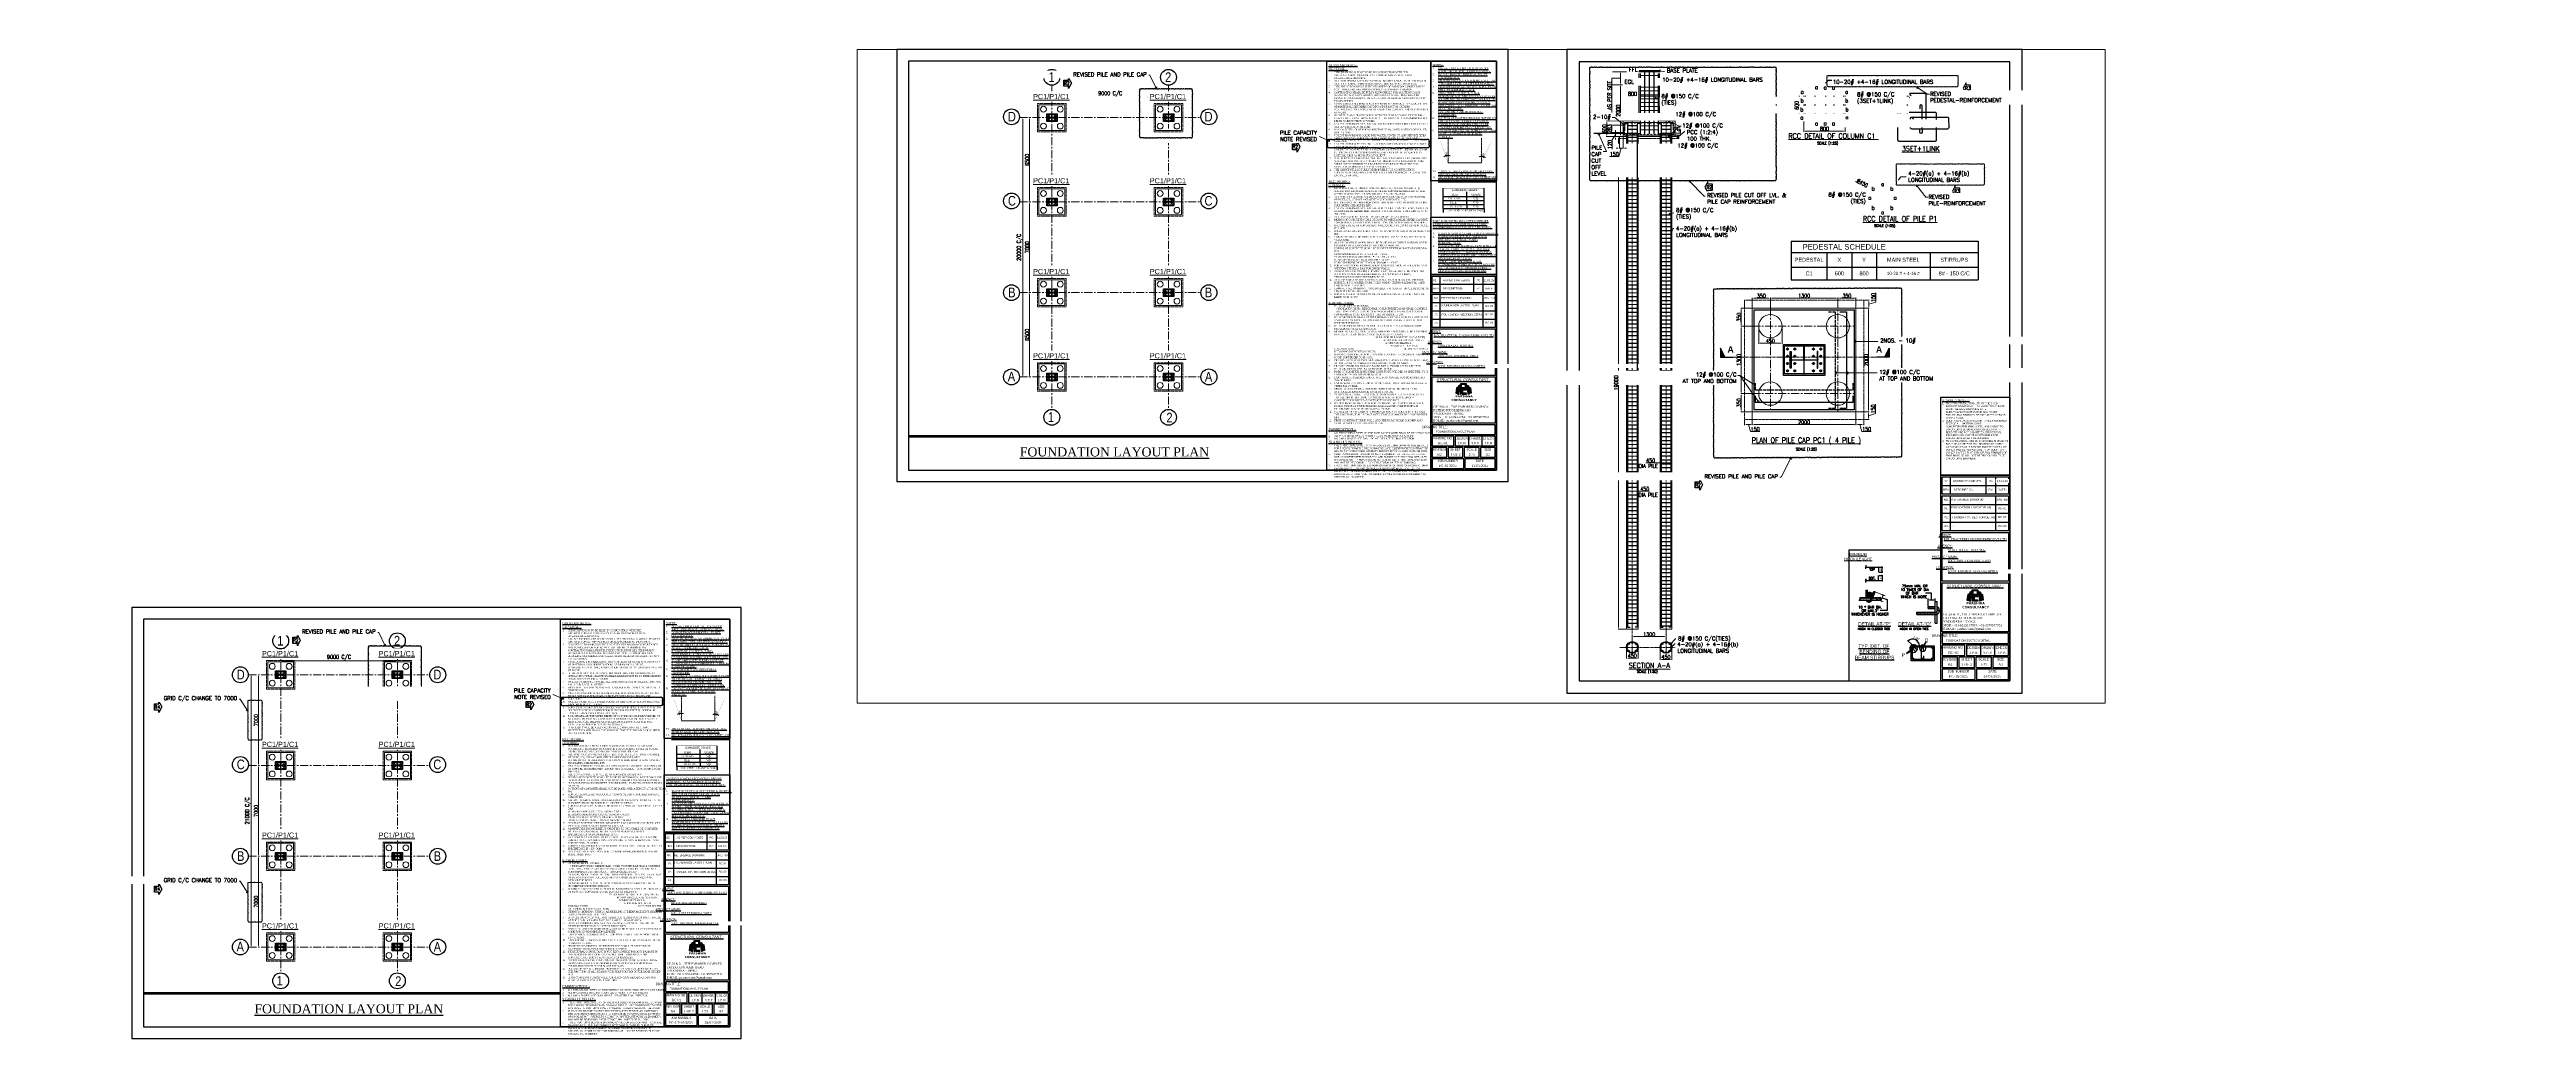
# Model space of a CAD drawing. Header units: millimetres. Extents: x 0 to 1124626, y -157535 to 82123.
# Drawn here: x 328955 to 520010, y -157535 to -81253 of the extents above; entities that cross this region are included whole.
import ezdxf
from ezdxf.enums import TextEntityAlignment as Align

# ---------------------------------------------------------------- set-up
doc = ezdxf.new("R2010")
doc.units = ezdxf.units.MM
doc.header["$MEASUREMENT"] = 0
for name, pattern in [('$AUDIT_BAD_LTYPE8', [0]), ('ACAD_ISO02W100', [15, 12, -3]), ('ACAD_ISO03W100', [30, 12, -18]), ('CENTER', [2, 1.25, -0.25, 0.25, -0.25]), ('CENTER2', [28.575, 19.05, -3.175, 3.175, -3.175]), ('CONTINOUS', [0]), ('DASHED', [0.75, 0.5, -0.25]), ('HIDDEN', [0.375, 0.25, -0.125])]:
    doc.linetypes.add(name, pattern=pattern)
for name, color, linetype in [('3', 3, 'Continuous'), ('GF-COL', 12, 'Continuous'), ('Grid', 44, 'Continuous'), ('see level', 2, 'Continuous'), ('STR TEX', 4, 'Continuous'), ('SUGGESTION', 7, 'Continuous'), ('T_BLOCK', 7, 'Continuous')]:
    doc.layers.add(name, color=color, linetype=linetype)
for name, color, linetype, lineweight in [('6 TEXT', 7, 'Continuous', 25), ('CN', 253, 'Continuous', 15), ('Dim', 6, 'Continuous', 13), ('DIMENSION', 11, 'Continuous', 15), ('FOOTING', 171, 'Continuous', 15), ('NOTE', 7, 'Continuous', 25), ('PV_TEXT_ROMANS', 7, 'Continuous', 0), ('REVISION MARK', 251, 'CONTINOUS', 0), ('rREINF 1', 1, 'Continuous', 25), ('rREINF 2', 4, 'Continuous', 25), ('SHEET', 7, 'Continuous', 15), ('STEEL', 240, 'Continuous', 30), ('structure', 183, 'Continuous', 15), ('TEXT-4', 2, 'Continuous', 25), ('TITLE TEXT', 50, 'Continuous', 18)]:
    doc.layers.add(name, color=color, linetype=linetype, lineweight=lineweight)
doc.styles.add('111', font='bold.shx', dxfattribs={"width": 0.9, "height": 90})
doc.styles.add('Aerial', font='times.ttf')
doc.styles.add('Arial', font='arial.ttf', dxfattribs={"height": 0.2})
doc.styles.add('J.P', font='ARIALN.TTF')
doc.styles.add('JAINIL', font='times.ttf')
doc.styles.add('MtX_romans_shx', font='romans.shx')
doc.styles.add('ROMANS', font='romans.shx', dxfattribs={"oblique": 10, "height": 0.15})
doc.styles.add('style1', font='romans.shx', dxfattribs={"width": 0.9, "height": 300})
doc.styles.add('style2', font='arial.ttf', dxfattribs={"height": 20})
doc.styles.add('TEXT3', font='geniso.shx')
doc.styles.add('TEXT3 0.75NA', font='geniso.shx', dxfattribs={"width": 0.75})
doc.dimstyles.new('Copy of 2.0 DIM-1', dxfattribs={"dimscale": 40, "dimtxt": 300, "dimasz": 3, "dimexe": 1, "dimexo": 1.2, "dimgap": 0.8, "dimtad": 1, "dimdec": 0, "dimlfac": 0.5, "dimzin": 1, "dimdsep": 46, "dimtxsty": 'style1', "dimcen": 2, "dimclrd": 8, "dimclre": 8, "dimclrt": 7, "dimadec": 0, "dimazin": 0, "dimtfac": 1, "dimtdec": 0, "dimtofl": 0, "dimtmove": 1, "dimatfit": 3, "dimfxl": 1, "dimtolj": 1, "dimtzin": 0, "dimlwd": 9, "dimlwe": 9, "dimarcsym": 1})
doc.dimstyles.new('Copy of DIM-1', dxfattribs={"dimscale": 40, "dimtxt": 125, "dimasz": 3, "dimexe": 1, "dimexo": 1.2, "dimgap": 0.8, "dimtad": 1, "dimdec": 0, "dimzin": 1, "dimdsep": 46, "dimtxsty": 'style1', "dimcen": 2, "dimclrd": 8, "dimclre": 8, "dimclrt": 7, "dimadec": 0, "dimazin": 0, "dimtfac": 1, "dimtdec": 0, "dimtofl": 0, "dimtmove": 1, "dimatfit": 3, "dimfxl": 1, "dimtolj": 1, "dimtzin": 0, "dimlwd": 9, "dimlwe": 9, "dimarcsym": 1})
doc.dimstyles.new('DSC2', dxfattribs={"dimtxt": 8, "dimasz": 3, "dimexe": 3, "dimexo": 2, "dimgap": 0.5, "dimtad": 1, "dimdec": 1, "dimzin": 3, "dimdsep": 46, "dimlunit": 4, "dimtxsty": 'style2', "dimblk": 'OBLIQUE', "dimcen": 1, "dimclrd": 45, "dimclre": 8, "dimclrt": 7, "dimadec": 0, "dimazin": 0, "dimtfac": 1, "dimtdec": 1, "dimtix": 1, "dimtmove": 1, "dimatfit": 3, "dimldrblk": 'OBLIQUE', "dimfxl": 1, "dimtolj": 1, "dimtzin": 0, "dimlwd": -1, "dimlwe": -1, "dimarcsym": 0})
doc.dimstyles.new('m-1', dxfattribs={"dimscale": 0, "dimtxt": 5, "dimasz": 3, "dimexe": 1.75, "dimexo": 1.75, "dimgap": 0.25, "dimtad": 1, "dimdec": 0, "dimzin": 3, "dimdsep": 46, "dimlunit": 4, "dimtxsty": 'Standard', "dimblk": 'ORIGIN', "dimcen": 3, "dimdle": 1.75, "dimclrd": 4, "dimclre": 7, "dimclrt": 7, "dimadec": 0, "dimazin": 0, "dimtfac": 1, "dimtdec": 0, "dimtofl": 0, "dimtmove": 2, "dimatfit": 3, "dimfxl": 1, "dimfrac": 1, "dimtolj": 1, "dimtzin": 0, "dimlwd": 5, "dimlwe": 5, "dimarcsym": 0})
doc.dimstyles.get("Standard").update_dxf_attribs({"dimtxt": 0.18, "dimasz": 0.18, "dimexe": 0.18, "dimexo": 0.0625, "dimgap": 0.09, "dimtad": 0, "dimtih": 1, "dimtoh": 1, "dimdec": 4, "dimzin": 0, "dimdsep": 46, "dimtxsty": 'Standard', "dimcen": 0.09, "dimadec": 0, "dimazin": 0, "dimtfac": 1, "dimtdec": 4, "dimtofl": 0, "dimtmove": 0, "dimatfit": 3, "dimfxl": 1, "dimtolj": 1, "dimtzin": 0, "dimarcsym": 0})

# ---------------------------------------------------------------- blocks, each defined once
blk = doc.blocks.new('*D1179')
at = {"color": 8, "lineweight": 9, "transparency": 16777216}
for p, q in [((406269, -84891), (406269, -84899)), ((406389, -84939), (415149, -84939)), ((415269, -84891), (415269, -84899))]:
    blk.add_line(p, q, dxfattribs=at)
at = {"color": 8, "linetype": 'ByBlock', "transparency": 16777216}
for points in [[(406389, -84919), (406389, -84959), (406269, -84939)], [(415149, -84919), (415149, -84959), (415269, -84939)]]:
    blk.add_solid(points, dxfattribs=at)
at = {"layer": 'DEFPOINTS', "color": 0, "linetype": 'ByBlock', "transparency": 16777216}
for p in [(406269, -84939), (415269, -84939), (415269, -84939)]:
    blk.add_point(p, dxfattribs=at)
at = {"color": 7, "linetype": 'ByBlock', "transparency": 16777216, "insert": (410769, -84678), "char_height": 300, "attachment_point": 5, "style": 'style1'}
blk.add_mtext('\\A1;9000 C/C', dxfattribs=at)
blk = doc.blocks.new('*D1180')
at = {"layer": 'DEFPOINTS', "color": 0, "ltscale": 20, "transparency": 16777216}
for p in [(404546, -86507), (404546, -93007), (404546, -93007)]:
    blk.add_point(p, dxfattribs=at)
at = {"layer": 'structure', "color": 8, "lineweight": 9, "ltscale": 20, "transparency": 16777216}
for p, q in [((404498, -86507), (404506, -86507)), ((404546, -86627), (404546, -92887)), ((404498, -93007), (404506, -93007))]:
    blk.add_line(p, q, dxfattribs=at)
at = {"layer": 'structure', "color": 8, "ltscale": 20, "transparency": 16777216}
for points in [[(404526, -86627), (404566, -86627), (404546, -86507)], [(404526, -92887), (404566, -92887), (404546, -93007)]]:
    blk.add_solid(points, dxfattribs=at)
at = {"layer": 'structure', "color": 7, "ltscale": 20, "transparency": 16777216, "insert": (404364, -89757), "char_height": 300, "attachment_point": 5, "rotation": 90, "style": 'style1'}
blk.add_mtext('\\A1;6500', dxfattribs=at)
blk = doc.blocks.new('*D1181')
at = {"layer": 'DEFPOINTS', "color": 0, "ltscale": 20, "transparency": 16777216}
for p in [(404546, -93007), (404546, -100007), (404546, -100007)]:
    blk.add_point(p, dxfattribs=at)
at = {"layer": 'structure', "color": 8, "lineweight": 9, "ltscale": 20, "transparency": 16777216}
for p, q in [((404498, -93007), (404506, -93007)), ((404546, -93127), (404546, -99887)), ((404498, -100007), (404506, -100007))]:
    blk.add_line(p, q, dxfattribs=at)
at = {"layer": 'structure', "color": 8, "ltscale": 20, "transparency": 16777216}
for points in [[(404526, -93127), (404566, -93127), (404546, -93007)], [(404526, -99887), (404566, -99887), (404546, -100007)]]:
    blk.add_solid(points, dxfattribs=at)
at = {"layer": 'structure', "color": 7, "ltscale": 20, "transparency": 16777216, "insert": (404364, -96507), "char_height": 300, "attachment_point": 5, "rotation": 90, "style": 'style1'}
blk.add_mtext('\\A1;7000', dxfattribs=at)
blk = doc.blocks.new('*D1182')
at = {"layer": 'DEFPOINTS', "color": 0, "ltscale": 20, "transparency": 16777216}
for p in [(404546, -100007), (404546, -106507), (404546, -106507)]:
    blk.add_point(p, dxfattribs=at)
at = {"layer": 'structure', "color": 8, "lineweight": 9, "ltscale": 20, "transparency": 16777216}
for p, q in [((404498, -100007), (404506, -100007)), ((404546, -100127), (404546, -106387)), ((404498, -106507), (404506, -106507))]:
    blk.add_line(p, q, dxfattribs=at)
at = {"layer": 'structure', "color": 8, "ltscale": 20, "transparency": 16777216}
for points in [[(404526, -100127), (404566, -100127), (404546, -100007)], [(404526, -106387), (404566, -106387), (404546, -106507)]]:
    blk.add_solid(points, dxfattribs=at)
at = {"layer": 'structure', "color": 7, "ltscale": 20, "transparency": 16777216, "insert": (404364, -103257), "char_height": 300, "attachment_point": 5, "rotation": 90, "style": 'style1'}
blk.add_mtext('\\A1;6500', dxfattribs=at)
blk = doc.blocks.new('*D1185')
at = {"layer": 'DEFPOINTS', "color": 0, "ltscale": 20, "transparency": 16777216}
for p in [(454240, -87251), (454240, -87848), (454755, -87251)]:
    blk.add_point(p, dxfattribs=at)
at = {"layer": 'Dim', "color": 8, "lineweight": 9, "ltscale": 20, "transparency": 16777216}
for p, q in [((454288, -87251), (454795, -87251)), ((454288, -87848), (454795, -87848)), ((454755, -87728), (454755, -87371))]:
    blk.add_line(p, q, dxfattribs=at)
at = {"layer": 'Dim', "color": 8, "ltscale": 20, "transparency": 16777216}
for points in [[(454735, -87371), (454775, -87371), (454755, -87251)], [(454735, -87728), (454775, -87728), (454755, -87848)]]:
    blk.add_solid(points, dxfattribs=at)
at = {"layer": 'Dim', "color": 7, "ltscale": 20, "transparency": 16777216, "insert": (454573, -87550), "char_height": 300, "attachment_point": 5, "rotation": 90, "style": 'style1'}
blk.add_mtext('\\A1;Ld', dxfattribs=at)
blk = doc.blocks.new('*D1186')
at = {"layer": 'DEFPOINTS', "color": 0, "ltscale": 20, "transparency": 16777216}
for p in [(449066, -86765), (450340, -86765), (450340, -87965)]:
    blk.add_point(p, dxfattribs=at)
at = {"layer": 'Dim', "color": 8, "lineweight": 9, "ltscale": 20, "transparency": 16777216}
for p, q in [((450292, -86765), (449026, -86765)), ((449066, -87845), (449066, -86885)), ((450292, -87965), (449026, -87965))]:
    blk.add_line(p, q, dxfattribs=at)
at = {"layer": 'Dim', "color": 8, "ltscale": 20, "transparency": 16777216}
for points in [[(449046, -86885), (449086, -86885), (449066, -86765)], [(449046, -87845), (449086, -87845), (449066, -87965)]]:
    blk.add_solid(points, dxfattribs=at)
at = {"layer": 'Dim', "color": 7, "ltscale": 20, "transparency": 16777216, "insert": (448884, -87365), "char_height": 300, "attachment_point": 5, "rotation": 90, "style": 'style1'}
blk.add_mtext('\\A1;600', dxfattribs=at)
blk = doc.blocks.new('*D1177')
at = {"layer": 'DEFPOINTS', "color": 0, "ltscale": 20, "transparency": 16777216}
for p in [(449977, -87965), (450590, -87965), (450590, -125965)]:
    blk.add_point(p, dxfattribs=at)
at = {"layer": 'Dim', "color": 8, "lineweight": 9, "ltscale": 20, "transparency": 16777216}
for p, q in [((450542, -87965), (449937, -87965)), ((449977, -125845), (449977, -88085)), ((450542, -125965), (449937, -125965))]:
    blk.add_line(p, q, dxfattribs=at)
at = {"layer": 'Dim', "color": 8, "ltscale": 20, "transparency": 16777216}
for points in [[(449957, -88085), (449997, -88085), (449977, -87965)], [(449957, -125845), (449997, -125845), (449977, -125965)]]:
    blk.add_solid(points, dxfattribs=at)
at = {"layer": 'Dim', "color": 7, "ltscale": 20, "transparency": 16777216, "insert": (449795, -106965), "char_height": 300, "attachment_point": 5, "rotation": 90, "style": 'style1'}
blk.add_mtext('\\A1;19000', dxfattribs=at)
blk = doc.blocks.new('*D1187')
at = {"layer": 'DEFPOINTS', "color": 0, "ltscale": 20, "transparency": 16777216}
for p in [(453640, -123889), (451040, -126343), (453640, -126540)]:
    blk.add_point(p, dxfattribs=at)
at = {"layer": 'Dim', "color": 8, "lineweight": 9, "ltscale": 20, "transparency": 16777216}
for p, q in [((453640, -123937), (453640, -126580)), ((451040, -126391), (451040, -126580)), ((451160, -126540), (453520, -126540))]:
    blk.add_line(p, q, dxfattribs=at)
at = {"layer": 'Dim', "color": 8, "ltscale": 20, "transparency": 16777216}
for points in [[(451160, -126520), (451160, -126560), (451040, -126540)], [(453520, -126520), (453520, -126560), (453640, -126540)]]:
    blk.add_solid(points, dxfattribs=at)
at = {"layer": 'Dim', "color": 7, "ltscale": 20, "transparency": 16777216, "insert": (452340, -126358), "char_height": 300, "attachment_point": 5, "style": 'style1'}
blk.add_mtext('\\A1;1300', dxfattribs=at)
blk = doc.blocks.new('*D1188')
at = {"layer": 'DEFPOINTS', "color": 0, "ltscale": 20, "transparency": 16777216}
for p in [(450134, -83965), (450340, -83965), (450340, -87965)]:
    blk.add_point(p, dxfattribs=at)
at = {"layer": 'Dim', "color": 8, "lineweight": 9, "ltscale": 20, "transparency": 16777216}
for p, q in [((450292, -83965), (450094, -83965)), ((450134, -87845), (450134, -84085)), ((450292, -87965), (450094, -87965))]:
    blk.add_line(p, q, dxfattribs=at)
at = {"layer": 'Dim', "color": 8, "ltscale": 20, "transparency": 16777216}
for points in [[(450114, -84085), (450154, -84085), (450134, -83965)], [(450114, -87845), (450154, -87845), (450134, -87965)]]:
    blk.add_solid(points, dxfattribs=at)
at = {"layer": 'Dim', "color": 7, "ltscale": 20, "transparency": 16777216, "insert": (449952, -85965), "char_height": 300, "attachment_point": 5, "rotation": 90, "style": 'style1'}
blk.add_mtext('\\A1;2000', dxfattribs=at)
blk = doc.blocks.new('*D1183')
at = {"layer": 'DEFPOINTS', "color": 0, "ltscale": 20, "transparency": 16777216}
for p in [(404032, -86507), (404032, -86507), (404032, -106507)]:
    blk.add_point(p, dxfattribs=at)
at = {"layer": 'structure', "color": 8, "lineweight": 9, "ltscale": 20, "transparency": 16777216}
for p, q in [((403984, -86507), (403992, -86507)), ((404032, -106387), (404032, -86627)), ((403984, -106507), (403992, -106507))]:
    blk.add_line(p, q, dxfattribs=at)
at = {"layer": 'structure', "color": 8, "ltscale": 20, "transparency": 16777216}
for points in [[(404012, -86627), (404052, -86627), (404032, -86507)], [(404012, -106387), (404052, -106387), (404032, -106507)]]:
    blk.add_solid(points, dxfattribs=at)
at = {"layer": 'structure', "color": 7, "ltscale": 20, "transparency": 16777216, "insert": (403771, -96507), "char_height": 300, "attachment_point": 5, "rotation": 90, "style": 'style1'}
blk.add_mtext('\\A1;20000 C/C', dxfattribs=at)
blk = doc.blocks.new('*T1178')
at = {"layer": 'see level', "color": 0, "linetype": 'ByBlock', "lineweight": -2, "ltscale": 20, "transparency": 16777216}
for p, q in [((0, 0), (14426, 0)), ((0, 0), (0, -2967)), ((14426, 0), (14426, -2967)), ((0, -863), (14426, -863)), ((2754, -863), (2754, -2967)), ((4662, -863), (4662, -2967)), ((6569, -863), (6569, -2967)), ((10717, -863), (10717, -2967)), ((0, -1997), (14426, -1997)), ((0, -2967), (14426, -2967))]:
    blk.add_line(p, q, dxfattribs=at)
at = {"layer": 'see level', "color": 0, "linetype": 'ByBlock', "ltscale": 20, "transparency": 16777216}
for s, insert, char_height, width, attachment_point in [('PEDESTAL', (1377, -1430), 306.6, 2617.74, 5), ('     PEDESTAL SCHEDULE', (68, -432), 423.86, 14289.15, 4), ('X', (3708, -1430), 307, 1770.75, 5), ('Y', (5615, -1430), 307, 1770.75, 5), ('MAIN STEEL', (8643, -1430), 306.6, 4011.18, 5), ('STIRRUPS', (12571, -1430), 306.6, 3572.17, 5), ('C1', (1377, -2482), 306.6, 2617.74, 5), ('600', (3708, -2482), 306.6, 1770.75, 5), ('800', (5615, -2482), 306.6, 1770.75, 5), ('10-20 # + 4-16 #', (8643, -2482), 250, 4011.18, 5), ('8# - 150 C/C', (12571, -2482), 306.64, 3572.17, 5)]:
    blk.add_mtext(s, dxfattribs=dict(at, insert=insert, char_height=char_height, width=width, attachment_point=attachment_point))
blk = doc.blocks.new('_Origin')
at = {"color": 0, "linetype": 'ByBlock', "lineweight": -2}
blk.add_line((0, 0), (-1, 0), dxfattribs=at)
blk.add_circle((0, 0), 0.5, dxfattribs=at)
blk = doc.blocks.new('*D1134')
at = {"color": 4, "linetype": 'CENTER2', "lineweight": 5, "transparency": 16777216}
for start, end in [(114.75137, 123.2577), (90, 106.24503), (72.98733, 81.49366)]:
    blk.add_arc((58294.8, -13552), 20.2, start, end, dxfattribs=at)
at = {"layer": 'DEFPOINTS', "color": 0, "transparency": 16777216}
for p in [(58277.1, -13491.1), (58294.8, -13486.7), (58292.5, -13531.9), (58294.8, -13552), (58294.8, -13552)]:
    blk.add_point(p, dxfattribs=at)
at = {"color": 4, "linetype": 'ACAD_ISO03W100', "lineweight": 5, "transparency": 16777216, "xscale": 3, "yscale": 3, "zscale": 3}
for p, rotation in [((58289.2, -13532.6), 20.49819837398923), ((58294.8, -13531.8), 175.7468316595615)]:
    blk.add_blockref('_Origin', p, dxfattribs=dict(at, rotation=rotation))
at = {"color": 7, "linetype": 'ACAD_ISO03W100', "lineweight": 0, "transparency": 16777216, "insert": (58291.1, -13526), "char_height": 5, "attachment_point": 5, "rotation": 8.12252}
blk.add_mtext('30', dxfattribs=at)
blk = doc.blocks.new('*D1135')
at = {"color": 4, "linetype": 'CENTER2', "lineweight": 5, "transparency": 16777216}
for start, end in [(99.66296, 109.32591), (73.75497, 90), (54.42906, 64.09201)]:
    blk.add_arc((58385.1, -13552), 17.8, start, end, dxfattribs=at)
at = {"layer": 'DEFPOINTS', "color": 0, "transparency": 16777216}
for p in [(58385.1, -13484.8), (58402.8, -13491.1), (58385.1, -13552), (58385.1, -13552), (58387.1, -13534.3)]:
    blk.add_point(p, dxfattribs=at)
at = {"color": 4, "linetype": 'ACAD_ISO03W100', "lineweight": 5, "transparency": 16777216}
for p, xscale, yscale, zscale, rotation in [((58385.1, -13534.2), 2.999999999999999, 2.999999999999999, 2.999999999999999, 4.831477968994832), ((58390.1, -13534.9), 3, 3, 3, 158.9234919974293)]:
    blk.add_blockref('_Origin', p, dxfattribs=dict(at, xscale=xscale, yscale=yscale, zscale=zscale, rotation=rotation))
at = {"color": 7, "linetype": 'ACAD_ISO03W100', "lineweight": 0, "transparency": 16777216, "insert": (58388.5, -13528.4), "char_height": 5, "attachment_point": 5, "rotation": 351.87748}
blk.add_mtext('30', dxfattribs=at)
blk = doc.blocks.new('Q')
at = {"linetype": 'Continuous', "ltscale": 0.5, "transparency": 33554687}
h = blk.add_hatch(color=152, dxfattribs=at)
h.dxf.hatch_style = 1
h.paths.add_polyline_path([(6.1, 15.4), (5.5, 10.5), (6.7, 10.3), (7.3, 16)])
h.paths.add_polyline_path([(18.9, 15.4), (19.4, 10.5), (18.3, 10.3), (17.7, 16)])
h = blk.add_hatch(color=10, dxfattribs=at)
h.dxf.hatch_style = 1
h.paths.add_polyline_path([(7.9, 17.3), (7.3, 9.8), (8.4, 9.6), (9, 17.8)])
h.paths.add_polyline_path([(17.1, 17.3), (17.7, 9.8), (16.6, 9.6), (16, 17.8)])
h = blk.add_hatch(color=152, dxfattribs=at)
h.dxf.hatch_style = 1
h.paths.add_polyline_path([(9.8, 19.2), (9.8, 9.8), (10.5, 9.8), (10.5, 15), (15.2, 15), (15.2, 19.2)])
h.paths.add_polyline_path([(10.5, 18.5), (10.5, 15.7), (14.4, 15.7), (14.4, 18.5)], flags=16)
h = blk.add_hatch(color=152, dxfattribs=at)
h.dxf.hatch_style = 1
h.paths.add_polyline_path([(11.2, 14.4), (11.2, 9.8), (15.2, 9.8), (15.2, 10.5), (11.9, 10.5), (11.9, 13.7), (15.2, 13.7), (15.2, 14.4)])
at = {"color": 152, "linetype": 'Continuous'}
for points in [[(6.1, 15.4), (5.5, 10.5), (6.7, 10.3), (7.3, 16), (6.1, 15.4)], [(9.8, 19.2), (9.8, 9.8), (10.5, 9.8), (10.5, 15), (15.2, 15), (15.2, 19.2), (9.8, 19.2)], [(10.5, 18.5), (10.5, 15.7), (14.4, 15.7), (14.4, 18.5), (10.5, 18.5)], [(11.2, 14.4), (11.2, 9.8), (15.2, 9.8), (15.2, 10.5), (11.9, 10.5), (11.9, 13.7), (15.2, 13.7), (15.2, 14.4), (11.2, 14.4)], [(18.9, 15.4), (19.4, 10.5), (18.3, 10.3), (17.7, 16), (18.9, 15.4)]]:
    blk.add_lwpolyline(points, dxfattribs=at)
at = {"color": 10, "linetype": 'Continuous'}
for points in [[(7.9, 17.3), (7.3, 9.8), (8.4, 9.6), (9, 17.8), (7.9, 17.3)], [(17.1, 17.3), (17.7, 9.8), (16.6, 9.6), (16, 17.8), (17.1, 17.3)]]:
    blk.add_lwpolyline(points, dxfattribs=at)
at = {"linetype": 'Continuous', "insert": (1.3, 8.8), "char_height": 2, "attachment_point": 1}
blk.add_mtext_dynamic_manual_height_columns('\\pxqc;{\\fVerdana|b1|i0|c0|p34;\\C152;PARSHWA\\PCONSULTANCY }', width=23.282, gutter_width=1, heights=[6.3], dxfattribs=at)
blk = doc.blocks.new('*D1184')
at = {"layer": 'DEFPOINTS', "color": 0, "ltscale": 20, "transparency": 16777216}
for p in [(450590, -115546, 0), (451490, -115329), (451490, -115551, 0)]:
    blk.add_point(p, dxfattribs=at)
at = {"layer": 'Dim', "color": 8, "lineweight": 9, "ltscale": 20, "transparency": 16777216}
for p, q in [((450590, -115498), (450590, -115289)), ((450710, -115329), (451370, -115329)), ((451490, -115503), (451490, -115289)), ((452377, -115329), (451490, -115329))]:
    blk.add_line(p, q, dxfattribs=at)
at = {"layer": 'Dim', "color": 8, "ltscale": 20, "transparency": 16777216}
for points in [[(450710, -115309), (450710, -115349), (450590, -115329)], [(451370, -115309), (451370, -115349), (451490, -115329)]]:
    blk.add_solid(points, dxfattribs=at)
at = {"layer": 'Dim', "color": 7, "ltscale": 20, "transparency": 16777216, "insert": (451998, -115147), "char_height": 300, "attachment_point": 5, "style": 'style1'}
blk.add_mtext('\\A1;450', dxfattribs=at)
blk = doc.blocks.new('*D1189')
at = {"layer": 'DEFPOINTS', "color": 0, "ltscale": 20, "transparency": 16777216}
for p in [(464261, -84362), (463904, -86762), (464261, -86762)]:
    blk.add_point(p, dxfattribs=at)
at = {"layer": 'Dim', "color": 8, "lineweight": 9, "ltscale": 20, "transparency": 16777216}
for p, q in [((464213, -84362), (463864, -84362)), ((463904, -84482), (463904, -86642)), ((464213, -86762), (463864, -86762))]:
    blk.add_line(p, q, dxfattribs=at)
at = {"layer": 'Dim', "color": 8, "ltscale": 20, "transparency": 16777216}
for points in [[(463884, -84482), (463924, -84482), (463904, -84362)], [(463884, -86642), (463924, -86642), (463904, -86762)]]:
    blk.add_solid(points, dxfattribs=at)
at = {"layer": 'Dim', "color": 7, "ltscale": 20, "transparency": 16777216, "insert": (463722, -85562), "char_height": 300, "attachment_point": 5, "rotation": 90, "style": 'style1'}
blk.add_mtext('\\A1;600', dxfattribs=at)
blk = doc.blocks.new('*D1190')
at = {"layer": 'DEFPOINTS', "color": 0, "ltscale": 20, "transparency": 16777216}
for p in [(451540, -84563, 0), (451540, -84860), (453140, -84563, 0)]:
    blk.add_point(p, dxfattribs=at)
at = {"layer": 'structure', "color": 8, "lineweight": 9, "ltscale": 20, "transparency": 16777216}
for p, q in [((451540, -84611), (451540, -84900)), ((453020, -84860), (451660, -84860)), ((453140, -84611), (453140, -84900))]:
    blk.add_line(p, q, dxfattribs=at)
at = {"layer": 'structure', "color": 8, "ltscale": 20, "transparency": 16777216}
for points in [[(451660, -84840), (451660, -84880), (451540, -84860)], [(453020, -84840), (453020, -84880), (453140, -84860)]]:
    blk.add_solid(points, dxfattribs=at)
at = {"layer": 'structure', "color": 7, "ltscale": 20, "transparency": 16777216, "insert": (451054, -84669), "char_height": 300, "attachment_point": 5, "style": 'style1'}
blk.add_mtext('\\A1;800', dxfattribs=at)
blk = doc.blocks.new('*D1191')
at = {"layer": 'DEFPOINTS', "color": 0, "ltscale": 20, "transparency": 16777216}
for p in [(450061, -82965, 0), (450114, -83965, 0), (450134, -82965)]:
    blk.add_point(p, dxfattribs=at)
at = {"layer": 'structure', "color": 8, "lineweight": 9, "ltscale": 20, "transparency": 16777216}
for p, q in [((450134, -83465), (449456, -83458)), ((449456, -83458), (449456, -86106)), ((450109, -82965), (450174, -82965)), ((450134, -83845), (450134, -83085)), ((450162, -83965), (450174, -83965))]:
    blk.add_line(p, q, dxfattribs=at)
at = {"layer": 'structure', "color": 8, "ltscale": 20, "transparency": 16777216}
for points in [[(450114, -83085), (450154, -83085), (450134, -82965)], [(450114, -83845), (450154, -83845), (450134, -83965)]]:
    blk.add_solid(points, dxfattribs=at)
at = {"layer": 'structure', "color": 7, "ltscale": 20, "transparency": 16777216, "insert": (449274, -84782), "char_height": 300, "attachment_point": 5, "rotation": 90, "style": 'style1'}
blk.add_mtext('\\A1;AS PER SITE ', dxfattribs=at)
blk = doc.blocks.new('*D1192')
at = {"layer": 'DEFPOINTS', "color": 0, "ltscale": 20, "transparency": 16777216}
for p in [(464261, -86762), (467461, -86762), (467461, -87552)]:
    blk.add_point(p, dxfattribs=at)
at = {"layer": 'Dim', "color": 8, "lineweight": 9, "ltscale": 20, "transparency": 16777216}
for p, q in [((464261, -86810), (464261, -87592)), ((464381, -87552), (467341, -87552)), ((467461, -86810), (467461, -87592))]:
    blk.add_line(p, q, dxfattribs=at)
at = {"layer": 'Dim', "color": 8, "ltscale": 20, "transparency": 16777216}
for points in [[(464381, -87532), (464381, -87572), (464261, -87552)], [(467341, -87532), (467341, -87572), (467461, -87552)]]:
    blk.add_solid(points, dxfattribs=at)
at = {"layer": 'Dim', "color": 7, "ltscale": 20, "transparency": 16777216, "insert": (465861, -87370), "char_height": 300, "attachment_point": 5, "style": 'style1'}
blk.add_mtext('\\A1;800', dxfattribs=at)
blk = doc.blocks.new('_Oblique')
at = {"color": 0, "lineweight": -2}
blk.add_line((-0.5, -0.5), (0.5, 0.5), dxfattribs=at)
blk = doc.blocks.new('*D1137')
at = {"color": 8, "ltscale": 0.5, "transparency": 16777216}
for p, q in [((344277.7, 142366.1), (344293.1, 142366.1)), ((344279.7, 142348.1), (344293.1, 142348.1))]:
    blk.add_line(p, q, dxfattribs=at)
at = {"color": 45, "ltscale": 0.5, "transparency": 16777216}
blk.add_line((344290.1, 142348.1), (344290.1, 142366.1), dxfattribs=at)
at = {"layer": 'DEFPOINTS', "color": 0, "ltscale": 0.5, "transparency": 16777216}
for p in [(344275.7, 142366.1), (344277.7, 142348.1), (344290.1, 142366.1)]:
    blk.add_point(p, dxfattribs=at)
at = {"color": 45, "ltscale": 0.5, "transparency": 16777216, "xscale": 3, "yscale": 3, "zscale": 3}
for p, rotation in [((344290.1, 142366.1), 90), ((344290.1, 142348.1), 270)]:
    blk.add_blockref('_Oblique', p, dxfattribs=dict(at, rotation=rotation))
at = {"color": 7, "ltscale": 0.5, "transparency": 16777216, "insert": (344286, 142357.1), "char_height": 7, "attachment_point": 5, "rotation": 90, "style": 'style2'}
blk.add_mtext('\\A1;6"', dxfattribs=at)
blk = doc.blocks.new('*D1138')
at = {"color": 8, "ltscale": 0.5, "transparency": 16777216}
for p, q in [((344279.7, 142335.7), (344293.1, 142335.7)), ((344277.7, 142317.7), (344293.1, 142317.7))]:
    blk.add_line(p, q, dxfattribs=at)
at = {"color": 45, "ltscale": 0.5, "transparency": 16777216}
blk.add_line((344290.1, 142335.7), (344290.1, 142317.7), dxfattribs=at)
at = {"layer": 'DEFPOINTS', "color": 0, "ltscale": 0.5, "transparency": 16777216}
for p in [(344277.7, 142335.7), (344275.7, 142317.7), (344290.1, 142317.7)]:
    blk.add_point(p, dxfattribs=at)
at = {"color": 45, "ltscale": 0.5, "transparency": 16777216, "xscale": 3, "yscale": 3, "zscale": 3}
for p, rotation in [((344290.1, 142335.7), 90), ((344290.1, 142317.7), 270)]:
    blk.add_blockref('_Oblique', p, dxfattribs=dict(at, rotation=rotation))
at = {"color": 7, "ltscale": 0.5, "transparency": 16777216, "insert": (344286, 142326.7), "char_height": 7, "attachment_point": 5, "rotation": 90, "style": 'style2'}
blk.add_mtext('\\A1;6"', dxfattribs=at)
blk = doc.blocks.new('A$C3ec6fb8c')
at = {"color": 1, "linetype": 'CENTER'}
blk.add_line((0, 285), (0, -285), dxfattribs=at)
at = {"color": 6, "linetype": 'CONTINOUS'}
for points in [[(-4, 4), (-270, 4), (-270, -4), (-4, -4)], [(4, 4), (270, 4), (270, -4), (4, -4)]]:
    blk.add_lwpolyline(points, close=True, dxfattribs=at)
at = {"color": 4, "linetype": 'CONTINOUS'}
blk.add_lwpolyline([(-4, 250), (4, 250), (4, -250), (-4, -250)], close=True, dxfattribs=at)
at = {"layer": '3', "color": 2, "linetype": 'CONTINOUS', "ltscale": 2500}
blk.add_lwpolyline([(-270, 380), (270, 380), (270, -380), (-270, -380)], close=True, dxfattribs=at)
at = {"layer": '3', "color": 4, "linetype": 'CONTINOUS', "ltscale": 2500}
for points in [[(-160, 266), (160, 266), (160, 250), (-160, 250)], [(-160, -266), (160, -266), (160, -250), (-160, -250)]]:
    blk.add_lwpolyline(points, close=True, dxfattribs=at)
at = {"layer": '3', "color": 3, "linetype": 'CONTINOUS', "ltscale": 2500}
for centre in [(-210, 320), (-210, 180), (-70, 320), (-70, 180), (70, 320), (70, 180), (210, 320), (210, 180), (-210, -180), (-210, -320), (-70, -180), (-70, -320), (70, -180), (70, -320), (210, -180), (210, -320)]:
    blk.add_circle(centre, 18, dxfattribs=at)
at = {"layer": 'REVISION MARK', "color": 1, "linetype": 'CENTER'}
for p, q in [((-182, 320), (-238, 320)), ((-182, 180), (-238, 180)), ((-210, 348), (-210, 292)), ((-210, 152), (-210, 208)), ((-42, 320), (-98, 320)), ((-42, 180), (-98, 180)), ((-70, 348), (-70, 292)), ((-70, 152), (-70, 208)), ((98, 320), (42, 320)), ((98, 180), (42, 180)), ((70, 348), (70, 292)), ((70, 152), (70, 208)), ((238, 320), (182, 320)), ((238, 180), (182, 180)), ((210, 348), (210, 292)), ((210, 152), (210, 208)), ((-182, -180), (-238, -180)), ((-182, -320), (-238, -320)), ((-210, -152), (-210, -208)), ((-210, -348), (-210, -292)), ((-42, -180), (-98, -180)), ((-42, -320), (-98, -320)), ((-70, -152), (-70, -208)), ((-70, -348), (-70, -292)), ((98, -180), (42, -180)), ((98, -320), (42, -320)), ((70, -152), (70, -208)), ((70, -348), (70, -292)), ((238, -180), (182, -180)), ((238, -320), (182, -320)), ((210, -152), (210, -208)), ((210, -348), (210, -292))]:
    blk.add_line(p, q, dxfattribs=at)
blk = doc.blocks.new('*U1176')
at = {"color": 0, "linetype": 'ByBlock', "lineweight": -2}
blk.add_lwpolyline([(0, 1.8), (2.7, 1.8), (2.7, 3.2), (4.4, 0), (2.7, -3.2), (2.7, -1.8), (0, -1.8), (0, 1.8)], dxfattribs=at)
at = {"color": 0, "linetype": 'ByBlock', "lineweight": -2, "style": 'ROMANS', "width": 0.85, "flags": 8}
blk.add_attdef('REVISIONMARK', text='', height=2, dxfattribs=at).set_placement((1.7, 0), align=Align.MIDDLE_CENTER)
blk = doc.blocks.new('*D1193')
at = {"layer": 'DEFPOINTS', "color": 0, "ltscale": 20, "transparency": 16777216}
for p in [(460292, -109197, 0), (468292, -109197, 0), (468292, -110182)]:
    blk.add_point(p, dxfattribs=at)
at = {"layer": 'Dim', "color": 8, "lineweight": 9, "ltscale": 20, "transparency": 16777216}
for p, q in [((460292, -109245), (460292, -110222)), ((460412, -110182), (468172, -110182)), ((468292, -109245), (468292, -110222))]:
    blk.add_line(p, q, dxfattribs=at)
at = {"layer": 'Dim', "color": 8, "ltscale": 20, "transparency": 16777216}
for points in [[(460412, -110162), (460412, -110202), (460292, -110182)], [(468172, -110162), (468172, -110202), (468292, -110182)]]:
    blk.add_solid(points, dxfattribs=at)
at = {"layer": 'Dim', "color": 7, "ltscale": 20, "transparency": 16777216, "insert": (464292, -110000), "char_height": 300, "attachment_point": 5, "style": 'style1'}
blk.add_mtext('\\A1;2000', dxfattribs=at)
blk = doc.blocks.new('*D1194')
at = {"layer": 'DEFPOINTS', "color": 0, "ltscale": 20, "transparency": 16777216}
for p in [(459692, -109797, 0), (460292, -109597), (460292, -110182)]:
    blk.add_point(p, dxfattribs=at)
at = {"layer": 'Dim', "color": 8, "lineweight": 9, "ltscale": 20, "transparency": 16777216}
for p, q in [((459692, -109845), (459692, -110222)), ((459812, -110182), (460172, -110182)), ((459992, -110182), (460153, -110720)), ((460153, -110720), (460873, -110720)), ((460292, -109645), (460292, -110222))]:
    blk.add_line(p, q, dxfattribs=at)
at = {"layer": 'Dim', "color": 8, "ltscale": 20, "transparency": 16777216}
for points in [[(459812, -110162), (459812, -110202), (459692, -110182)], [(460172, -110162), (460172, -110202), (460292, -110182)]]:
    blk.add_solid(points, dxfattribs=at)
at = {"layer": 'Dim', "color": 7, "ltscale": 20, "transparency": 16777216, "insert": (460513, -110538), "char_height": 300, "attachment_point": 5, "style": 'style1'}
blk.add_mtext('\\A1;150', dxfattribs=at)
blk = doc.blocks.new('*D1195')
at = {"layer": 'DEFPOINTS', "color": 0, "ltscale": 20, "transparency": 16777216}
for p in [(468292, -109597), (468892, -109797, 0), (468892, -110182)]:
    blk.add_point(p, dxfattribs=at)
at = {"layer": 'Dim', "color": 8, "lineweight": 9, "ltscale": 20, "transparency": 16777216}
for p, q in [((468292, -109645), (468292, -110222)), ((468412, -110182), (468772, -110182)), ((468592, -110182), (468753, -110720)), ((468753, -110720), (469473, -110720)), ((468892, -109845), (468892, -110222))]:
    blk.add_line(p, q, dxfattribs=at)
at = {"layer": 'Dim', "color": 8, "ltscale": 20, "transparency": 16777216}
for points in [[(468412, -110162), (468412, -110202), (468292, -110182)], [(468772, -110162), (468772, -110202), (468892, -110182)]]:
    blk.add_solid(points, dxfattribs=at)
at = {"layer": 'Dim', "color": 7, "ltscale": 20, "transparency": 16777216, "insert": (469113, -110538), "char_height": 300, "attachment_point": 5, "style": 'style1'}
blk.add_mtext('\\A1;150', dxfattribs=at)
blk = doc.blocks.new('*D1196')
at = {"layer": 'DEFPOINTS', "color": 0, "ltscale": 20, "transparency": 16777216}
for p in [(459445, -107797), (460292, -107797, 0), (460292, -109197, 0)]:
    blk.add_point(p, dxfattribs=at)
at = {"layer": 'Dim', "color": 8, "lineweight": 9, "ltscale": 20, "transparency": 16777216}
for p, q in [((460244, -107797), (459405, -107797)), ((459445, -109077), (459445, -107917)), ((460244, -109197), (459405, -109197))]:
    blk.add_line(p, q, dxfattribs=at)
at = {"layer": 'Dim', "color": 8, "ltscale": 20, "transparency": 16777216}
for points in [[(459425, -107917), (459465, -107917), (459445, -107797)], [(459425, -109077), (459465, -109077), (459445, -109197)]]:
    blk.add_solid(points, dxfattribs=at)
at = {"layer": 'Dim', "color": 7, "ltscale": 20, "transparency": 16777216, "insert": (459263, -108497), "char_height": 300, "attachment_point": 5, "rotation": 90, "style": 'style1'}
blk.add_mtext('\\A1;350', dxfattribs=at)
blk = doc.blocks.new('*D1197')
at = {"layer": 'DEFPOINTS', "color": 0, "ltscale": 20, "transparency": 16777216}
for p in [(459445, -102597), (460292, -102597, 0), (459892, -107797)]:
    blk.add_point(p, dxfattribs=at)
at = {"layer": 'Dim', "color": 8, "lineweight": 9, "ltscale": 20, "transparency": 16777216}
for p, q in [((460244, -102597), (459405, -102597)), ((459445, -107677), (459445, -102717)), ((459844, -107797), (459405, -107797))]:
    blk.add_line(p, q, dxfattribs=at)
at = {"layer": 'Dim', "color": 8, "ltscale": 20, "transparency": 16777216}
for points in [[(459425, -102717), (459465, -102717), (459445, -102597)], [(459425, -107677), (459465, -107677), (459445, -107797)]]:
    blk.add_solid(points, dxfattribs=at)
at = {"layer": 'Dim', "color": 7, "ltscale": 20, "transparency": 16777216, "insert": (459263, -105197), "char_height": 300, "attachment_point": 5, "rotation": 90, "style": 'style1'}
blk.add_mtext('\\A1;1300', dxfattribs=at)
blk = doc.blocks.new('*D1198')
at = {"layer": 'DEFPOINTS', "color": 0, "ltscale": 20, "transparency": 16777216}
for p in [(459445, -101197), (460292, -101197, 0), (460292, -102597, 0)]:
    blk.add_point(p, dxfattribs=at)
at = {"layer": 'Dim', "color": 8, "lineweight": 9, "ltscale": 20, "transparency": 16777216}
for p, q in [((460244, -101197), (459405, -101197)), ((460244, -102597), (459405, -102597)), ((459445, -102477), (459445, -101317))]:
    blk.add_line(p, q, dxfattribs=at)
at = {"layer": 'Dim', "color": 8, "ltscale": 20, "transparency": 16777216}
for points in [[(459425, -101317), (459465, -101317), (459445, -101197)], [(459425, -102477), (459465, -102477), (459445, -102597)]]:
    blk.add_solid(points, dxfattribs=at)
at = {"layer": 'Dim', "color": 7, "ltscale": 20, "transparency": 16777216, "insert": (459263, -101897), "char_height": 300, "attachment_point": 5, "rotation": 90, "style": 'style1'}
blk.add_mtext('\\A1;350', dxfattribs=at)
blk = doc.blocks.new('*D1199')
at = {"layer": 'DEFPOINTS', "color": 0, "ltscale": 20, "transparency": 16777216}
for p in [(460292, -101197, 0), (461692, -100436), (461692, -101197, 0)]:
    blk.add_point(p, dxfattribs=at)
at = {"layer": 'Dim', "color": 8, "lineweight": 9, "ltscale": 20, "transparency": 16777216}
for p, q in [((460292, -101149), (460292, -100396)), ((460412, -100436), (461572, -100436)), ((461692, -101149), (461692, -100396))]:
    blk.add_line(p, q, dxfattribs=at)
at = {"layer": 'Dim', "color": 8, "ltscale": 20, "transparency": 16777216}
for points in [[(460412, -100416), (460412, -100456), (460292, -100436)], [(461572, -100416), (461572, -100456), (461692, -100436)]]:
    blk.add_solid(points, dxfattribs=at)
at = {"layer": 'Dim', "color": 7, "ltscale": 20, "transparency": 16777216, "insert": (460992, -100254), "char_height": 300, "attachment_point": 5, "style": 'style1'}
blk.add_mtext('\\A1;350', dxfattribs=at)
blk = doc.blocks.new('*D1200')
at = {"layer": 'DEFPOINTS', "color": 0, "ltscale": 20, "transparency": 16777216}
for p in [(461692, -101197, 0), (466892, -100426), (466892, -101197, 0)]:
    blk.add_point(p, dxfattribs=at)
at = {"layer": 'Dim', "color": 8, "lineweight": 9, "ltscale": 20, "transparency": 16777216}
for p, q in [((461692, -101149), (461692, -100386)), ((461812, -100426), (466772, -100426)), ((466892, -101149), (466892, -100386))]:
    blk.add_line(p, q, dxfattribs=at)
at = {"layer": 'Dim', "color": 8, "ltscale": 20, "transparency": 16777216}
for points in [[(461812, -100406), (461812, -100446), (461692, -100426)], [(466772, -100406), (466772, -100446), (466892, -100426)]]:
    blk.add_solid(points, dxfattribs=at)
at = {"layer": 'Dim', "color": 7, "ltscale": 20, "transparency": 16777216, "insert": (464292, -100244), "char_height": 300, "attachment_point": 5, "style": 'style1'}
blk.add_mtext('\\A1;1300', dxfattribs=at)
blk = doc.blocks.new('*D1201')
at = {"layer": 'DEFPOINTS', "color": 0, "ltscale": 20, "transparency": 16777216}
for p in [(466892, -101197, 0), (468292, -100426), (468292, -101197, 0)]:
    blk.add_point(p, dxfattribs=at)
at = {"layer": 'Dim', "color": 8, "lineweight": 9, "ltscale": 20, "transparency": 16777216}
for p, q in [((466892, -101149), (466892, -100386)), ((467012, -100426), (468172, -100426)), ((468292, -101149), (468292, -100386))]:
    blk.add_line(p, q, dxfattribs=at)
at = {"layer": 'Dim', "color": 8, "ltscale": 20, "transparency": 16777216}
for points in [[(467012, -100406), (467012, -100446), (466892, -100426)], [(468172, -100406), (468172, -100446), (468292, -100426)]]:
    blk.add_solid(points, dxfattribs=at)
at = {"layer": 'Dim', "color": 7, "ltscale": 20, "transparency": 16777216, "insert": (467592, -100244), "char_height": 300, "attachment_point": 5, "style": 'style1'}
blk.add_mtext('\\A1;350', dxfattribs=at)
blk = doc.blocks.new('SECTION MARK block')
at = {"layer": 'SUGGESTION', "lineweight": 30}
blk.add_hatch(color=256, dxfattribs=at).paths.add_polyline_path([(-249, -237), (-249, 104), (-78, -237)])
blk.add_lwpolyline([(-78, -237), (-249, 104), (-249, -237), (238, -237)], dxfattribs=at)
at = {"layer": 'TEXT-4', "lineweight": 18, "style": '111'}
blk.add_text('A', height=247, dxfattribs=at).set_placement((26, -66))
blk = doc.blocks.new('*D1202')
at = {"layer": 'DEFPOINTS', "color": 0, "ltscale": 20, "transparency": 16777216}
for p in [(468292, -101197, 0), (469264, -101197), (468292, -109197, 0)]:
    blk.add_point(p, dxfattribs=at)
at = {"layer": 'Dim', "color": 8, "lineweight": 9, "ltscale": 20, "transparency": 16777216}
for p, q in [((468340, -101197), (469304, -101197)), ((469264, -109077), (469264, -101317)), ((468340, -109197), (469304, -109197))]:
    blk.add_line(p, q, dxfattribs=at)
at = {"layer": 'Dim', "color": 8, "ltscale": 20, "transparency": 16777216}
for points in [[(469244, -101317), (469284, -101317), (469264, -101197)], [(469244, -109077), (469284, -109077), (469264, -109197)]]:
    blk.add_solid(points, dxfattribs=at)
at = {"layer": 'Dim', "color": 7, "ltscale": 20, "transparency": 16777216, "insert": (469082, -105197), "char_height": 300, "attachment_point": 5, "rotation": 90, "style": 'style1'}
blk.add_mtext('\\A1;2000', dxfattribs=at)
blk = doc.blocks.new('*D1203')
at = {"layer": 'DEFPOINTS', "color": 0, "ltscale": 20, "transparency": 16777216}
for p in [(468692, -109197), (468892, -109797, 0), (469264, -109197)]:
    blk.add_point(p, dxfattribs=at)
at = {"layer": 'Dim', "color": 8, "lineweight": 9, "ltscale": 20, "transparency": 16777216}
for p, q in [((469802, -109336), (469802, -108616)), ((468740, -109197), (469304, -109197)), ((468940, -109797), (469304, -109797)), ((469264, -109677), (469264, -109317)), ((469264, -109497), (469802, -109336))]:
    blk.add_line(p, q, dxfattribs=at)
at = {"layer": 'Dim', "color": 8, "ltscale": 20, "transparency": 16777216}
for points in [[(469244, -109317), (469284, -109317), (469264, -109197)], [(469244, -109677), (469284, -109677), (469264, -109797)]]:
    blk.add_solid(points, dxfattribs=at)
at = {"layer": 'Dim', "color": 7, "ltscale": 20, "transparency": 16777216, "insert": (469620, -108976), "char_height": 300, "attachment_point": 5, "rotation": 90, "style": 'style1'}
blk.add_mtext('\\A1;150', dxfattribs=at)
blk = doc.blocks.new('*D1204')
at = {"layer": 'DEFPOINTS', "color": 0, "ltscale": 20, "transparency": 16777216}
for p in [(468692, -101197), (468892, -100597, 0), (469274, -100597)]:
    blk.add_point(p, dxfattribs=at)
at = {"layer": 'Dim', "color": 8, "lineweight": 9, "ltscale": 20, "transparency": 16777216}
for p, q in [((468740, -101197), (469314, -101197)), ((468940, -100597), (469314, -100597)), ((469274, -101077), (469274, -100717)), ((469274, -100897), (469812, -100736)), ((469812, -100736), (469812, -100016))]:
    blk.add_line(p, q, dxfattribs=at)
at = {"layer": 'Dim', "color": 8, "ltscale": 20, "transparency": 16777216}
for points in [[(469254, -100717), (469294, -100717), (469274, -100597)], [(469254, -101077), (469294, -101077), (469274, -101197)]]:
    blk.add_solid(points, dxfattribs=at)
at = {"layer": 'Dim', "color": 7, "ltscale": 20, "transparency": 16777216, "insert": (469630, -100376), "char_height": 300, "attachment_point": 5, "rotation": 90, "style": 'style1'}
blk.add_mtext('\\A1;150', dxfattribs=at)
blk = doc.blocks.new('*D1205')
at = {"layer": 'DEFPOINTS', "color": 0, "ltscale": 20, "transparency": 16777216}
for p in [(469575, -92249), (471103, -93201)]:
    blk.add_point(p, dxfattribs=at)
at = {"layer": 'Dim', "color": 8, "lineweight": 9, "ltscale": 20, "transparency": 16777216}
for p, q in [((468265, -91432), (469473, -92185)), ((470259, -92725), (470419, -92725)), ((470339, -92805), (470339, -92645))]:
    blk.add_line(p, q, dxfattribs=at)
at = {"layer": 'Dim', "color": 8, "ltscale": 20, "transparency": 16777216}
blk.add_solid([(469484, -92168), (469463, -92202), (469575, -92249)], dxfattribs=at)
at = {"layer": 'Dim', "color": 7, "ltscale": 20, "transparency": 16777216, "insert": (468787, -91542), "char_height": 300, "attachment_point": 5, "rotation": 328.04667, "style": 'style1'}
blk.add_mtext('\\A1;∅450', dxfattribs=at)
blk = doc.blocks.new('*D1206')
at = {"layer": 'DEFPOINTS', "color": 0, "ltscale": 20, "transparency": 16777216}
for p in [(449467, -87082), (450390, -87648, 0), (450426, -87082, 0)]:
    blk.add_point(p, dxfattribs=at)
at = {"layer": 'Dim', "color": 8, "lineweight": 9, "ltscale": 20, "transparency": 16777216}
for p, q in [((450378, -87082), (449427, -87082)), ((450342, -87648), (449427, -87648)), ((449467, -87528), (449467, -87202))]:
    blk.add_line(p, q, dxfattribs=at)
at = {"layer": 'Dim', "color": 8, "ltscale": 20, "transparency": 16777216}
for points in [[(449447, -87202), (449487, -87202), (449467, -87082)], [(449447, -87528), (449487, -87528), (449467, -87648)]]:
    blk.add_solid(points, dxfattribs=at)
at = {"layer": 'Dim', "color": 7, "ltscale": 20, "transparency": 16777216, "insert": (449285, -87365), "char_height": 300, "attachment_point": 5, "rotation": 90, "style": 'style1'}
blk.add_mtext('\\A1;283', dxfattribs=at)
blk = doc.blocks.new('*D1207')
at = {"layer": 'DEFPOINTS', "color": 0, "ltscale": 20, "transparency": 16777216}
for p in [(449738, -87725), (450640, -87725, 0), (450590, -87965, 0)]:
    blk.add_point(p, dxfattribs=at)
at = {"layer": 'Dim', "color": 8, "lineweight": 9, "ltscale": 20, "transparency": 16777216}
for p, q in [((449738, -87845), (449486, -88221)), ((450592, -87725), (449698, -87725)), ((449738, -87605), (449738, -87485)), ((449738, -87965), (449738, -87725)), ((449486, -88221), (449486, -88940)), ((450542, -87965), (449698, -87965)), ((449738, -88085), (449738, -88205))]:
    blk.add_line(p, q, dxfattribs=at)
at = {"layer": 'Dim', "color": 8, "ltscale": 20, "transparency": 16777216}
for points in [[(449718, -87605), (449758, -87605), (449738, -87725)], [(449718, -88085), (449758, -88085), (449738, -87965)]]:
    blk.add_solid(points, dxfattribs=at)
at = {"layer": 'Dim', "color": 7, "ltscale": 20, "transparency": 16777216, "insert": (449304, -88581), "char_height": 300, "attachment_point": 5, "rotation": 90, "style": 'style1'}
blk.add_mtext('\\A1;120', dxfattribs=at)
blk = doc.blocks.new('*D1208')
at = {"layer": 'DEFPOINTS', "color": 0, "ltscale": 20, "transparency": 16777216}
for p in [(453190, -113128, 0), (454090, -113128, 0), (454090, -113138)]:
    blk.add_point(p, dxfattribs=at)
at = {"layer": 'Dim', "color": 8, "lineweight": 9, "ltscale": 20, "transparency": 16777216}
for p, q in [((452073, -113138), (453190, -113138)), ((453190, -113176), (453190, -113178)), ((453310, -113138), (453970, -113138)), ((454090, -113176), (454090, -113178))]:
    blk.add_line(p, q, dxfattribs=at)
at = {"layer": 'Dim', "color": 8, "ltscale": 20, "transparency": 16777216}
for points in [[(453310, -113118), (453310, -113158), (453190, -113138)], [(453970, -113118), (453970, -113158), (454090, -113138)]]:
    blk.add_solid(points, dxfattribs=at)
at = {"layer": 'Dim', "color": 7, "ltscale": 20, "transparency": 16777216, "insert": (452452, -112956), "char_height": 300, "attachment_point": 5, "style": 'style1'}
blk.add_mtext('\\A1;450', dxfattribs=at)
blk = doc.blocks.new('*D1209')
at = {"layer": 'DEFPOINTS', "color": 0, "ltscale": 20, "transparency": 16777216}
for p in [(450040, -87965), (450340, -87965), (450340, -88851)]:
    blk.add_point(p, dxfattribs=at)
at = {"layer": 'Dim', "color": 8, "lineweight": 9, "ltscale": 20, "transparency": 16777216}
for p, q in [((450009, -89501), (449289, -89501)), ((449920, -88851), (449800, -88851)), ((450190, -88851), (450009, -89501)), ((450040, -88013), (450040, -88891)), ((450040, -88851), (450340, -88851)), ((450340, -88013), (450340, -88891)), ((450460, -88851), (450580, -88851))]:
    blk.add_line(p, q, dxfattribs=at)
at = {"layer": 'Dim', "color": 8, "ltscale": 20, "transparency": 16777216}
for points in [[(449920, -88831), (449920, -88871), (450040, -88851)], [(450460, -88831), (450460, -88871), (450340, -88851)]]:
    blk.add_solid(points, dxfattribs=at)
at = {"layer": 'Dim', "color": 7, "ltscale": 20, "transparency": 16777216, "insert": (449649, -89319), "char_height": 300, "attachment_point": 5, "style": 'style1'}
blk.add_mtext('\\A1;150', dxfattribs=at)
blk = doc.blocks.new('*D1210')
at = {"layer": 'DEFPOINTS', "color": 0, "ltscale": 20, "transparency": 16777216}
for p in [(460792, -102597, 0), (462592, -102597, 0), (462592, -103914)]:
    blk.add_point(p, dxfattribs=at)
at = {"layer": 'Dim', "color": 8, "lineweight": 9, "ltscale": 20, "transparency": 16777216}
for p, q in [((460792, -102645), (460792, -103954)), ((462592, -102645), (462592, -103954)), ((460912, -103914), (462472, -103914))]:
    blk.add_line(p, q, dxfattribs=at)
at = {"layer": 'Dim', "color": 8, "ltscale": 20, "transparency": 16777216}
for points in [[(460912, -103894), (460912, -103934), (460792, -103914)], [(462472, -103894), (462472, -103934), (462592, -103914)]]:
    blk.add_solid(points, dxfattribs=at)
at = {"layer": 'Dim', "color": 7, "ltscale": 20, "transparency": 16777216, "insert": (461692, -103732), "char_height": 300, "attachment_point": 5, "style": 'style1'}
blk.add_mtext('\\A1;450', dxfattribs=at)
blk = doc.blocks.new('*D1211')
at = {"layer": 'DEFPOINTS', "color": 0, "ltscale": 20, "transparency": 16777216}
for p in [(450590, -127369), (451490, -127369), (451490, -128194)]:
    blk.add_point(p, dxfattribs=at)
at = {"layer": 'Dim', "color": 8, "lineweight": 9, "ltscale": 20, "transparency": 16777216}
for p, q in [((450590, -127417), (450590, -128234)), ((451490, -127417), (451490, -128234)), ((450710, -128194), (451370, -128194))]:
    blk.add_line(p, q, dxfattribs=at)
at = {"layer": 'Dim', "color": 8, "ltscale": 20, "transparency": 16777216}
for points in [[(450710, -128174), (450710, -128214), (450590, -128194)], [(451370, -128214), (451370, -128174), (451490, -128194)]]:
    blk.add_solid(points, dxfattribs=at)
at = {"layer": 'Dim', "color": 7, "ltscale": 20, "transparency": 16777216, "insert": (451040, -128012), "char_height": 300, "attachment_point": 5, "style": 'style1'}
blk.add_mtext('\\A1;450', dxfattribs=at)
blk = doc.blocks.new('*D1212')
at = {"layer": 'DEFPOINTS', "color": 0, "ltscale": 20, "transparency": 16777216}
for p in [(453190, -127369, 0), (454090, -127369, 0), (454090, -128293)]:
    blk.add_point(p, dxfattribs=at)
at = {"layer": 'Dim', "color": 8, "lineweight": 9, "ltscale": 20, "transparency": 16777216}
for p, q in [((453190, -127417), (453190, -128333)), ((454090, -127417), (454090, -128333)), ((453310, -128293), (453970, -128293))]:
    blk.add_line(p, q, dxfattribs=at)
at = {"layer": 'Dim', "color": 8, "ltscale": 20, "transparency": 16777216}
for points in [[(453310, -128273), (453310, -128313), (453190, -128293)], [(453970, -128273), (453970, -128313), (454090, -128293)]]:
    blk.add_solid(points, dxfattribs=at)
at = {"layer": 'Dim', "color": 7, "ltscale": 20, "transparency": 16777216, "insert": (453640, -128111), "char_height": 300, "attachment_point": 5, "style": 'style1'}
blk.add_mtext('\\A1;450', dxfattribs=at)
blk = doc.blocks.new('*D1213')
at = {"color": 8, "lineweight": 9, "transparency": 16777216}
for p, q in [((346785, -128365), (346785, -128373)), ((346905, -128413), (355665, -128413)), ((355785, -128365), (355785, -128373))]:
    blk.add_line(p, q, dxfattribs=at)
at = {"color": 8, "linetype": 'ByBlock', "transparency": 16777216}
for points in [[(346905, -128393), (346905, -128433), (346785, -128413)], [(355665, -128393), (355665, -128433), (355785, -128413)]]:
    blk.add_solid(points, dxfattribs=at)
at = {"layer": 'DEFPOINTS', "color": 0, "linetype": 'ByBlock', "transparency": 16777216}
for p in [(346785, -128413), (355785, -128413), (355785, -128413)]:
    blk.add_point(p, dxfattribs=at)
at = {"color": 7, "linetype": 'ByBlock', "transparency": 16777216, "insert": (351285, -128152), "char_height": 300, "attachment_point": 5, "style": 'style1'}
blk.add_mtext('\\A1;9000 C/C', dxfattribs=at)
blk = doc.blocks.new('*D1214')
at = {"layer": 'DEFPOINTS', "color": 0, "ltscale": 20, "transparency": 16777216}
for p in [(345062, -129481), (345062, -136481), (345062, -136481)]:
    blk.add_point(p, dxfattribs=at)
at = {"layer": 'structure', "color": 8, "lineweight": 9, "ltscale": 20, "transparency": 16777216}
for p, q in [((345062, -129601), (345062, -136361)), ((345110, -129481), (345102, -129481)), ((345110, -136481), (345102, -136481))]:
    blk.add_line(p, q, dxfattribs=at)
at = {"layer": 'structure', "color": 8, "ltscale": 20, "transparency": 16777216}
for points in [[(345042, -129601), (345082, -129601), (345062, -129481)], [(345042, -136361), (345082, -136361), (345062, -136481)]]:
    blk.add_solid(points, dxfattribs=at)
at = {"layer": 'structure', "color": 7, "ltscale": 20, "transparency": 16777216, "insert": (344880, -132981), "char_height": 300, "attachment_point": 5, "rotation": 90, "style": 'style1'}
blk.add_mtext('\\A1;7000', dxfattribs=at)
blk = doc.blocks.new('*D1215')
at = {"layer": 'DEFPOINTS', "color": 0, "ltscale": 20, "transparency": 16777216}
for p in [(345062, -136481), (345062, -143481), (345062, -143481)]:
    blk.add_point(p, dxfattribs=at)
at = {"layer": 'structure', "color": 8, "lineweight": 9, "ltscale": 20, "transparency": 16777216}
for p, q in [((345062, -136601), (345062, -143361)), ((345110, -136481), (345102, -136481)), ((345110, -143481), (345102, -143481))]:
    blk.add_line(p, q, dxfattribs=at)
at = {"layer": 'structure', "color": 8, "ltscale": 20, "transparency": 16777216}
for points in [[(345042, -136601), (345082, -136601), (345062, -136481)], [(345042, -143361), (345082, -143361), (345062, -143481)]]:
    blk.add_solid(points, dxfattribs=at)
at = {"layer": 'structure', "color": 7, "ltscale": 20, "transparency": 16777216, "insert": (344880, -139981), "char_height": 300, "attachment_point": 5, "rotation": 90, "style": 'style1'}
blk.add_mtext('\\A1;7000', dxfattribs=at)
blk = doc.blocks.new('*D1216')
at = {"layer": 'DEFPOINTS', "color": 0, "ltscale": 20, "transparency": 16777216}
for p in [(345062, -143481), (345062, -150481), (345062, -150481)]:
    blk.add_point(p, dxfattribs=at)
at = {"layer": 'structure', "color": 8, "lineweight": 9, "ltscale": 20, "transparency": 16777216}
for p, q in [((345062, -143601), (345062, -150361)), ((345110, -143481), (345102, -143481)), ((345110, -150481), (345102, -150481))]:
    blk.add_line(p, q, dxfattribs=at)
at = {"layer": 'structure', "color": 8, "ltscale": 20, "transparency": 16777216}
for points in [[(345042, -143601), (345082, -143601), (345062, -143481)], [(345042, -150361), (345082, -150361), (345062, -150481)]]:
    blk.add_solid(points, dxfattribs=at)
at = {"layer": 'structure', "color": 7, "ltscale": 20, "transparency": 16777216, "insert": (344880, -146981), "char_height": 300, "attachment_point": 5, "rotation": 90, "style": 'style1'}
blk.add_mtext('\\A1;7000', dxfattribs=at)
blk = doc.blocks.new('*D1217')
at = {"layer": 'DEFPOINTS', "color": 0, "ltscale": 20, "transparency": 16777216}
for p in [(344510, -129481), (344548, -129481), (344510, -150481)]:
    blk.add_point(p, dxfattribs=at)
at = {"layer": 'structure', "color": 8, "lineweight": 9, "ltscale": 20, "transparency": 16777216}
for p, q in [((344500, -129481), (344470, -129481)), ((344510, -150361), (344510, -129601)), ((344558, -150481), (344550, -150481))]:
    blk.add_line(p, q, dxfattribs=at)
at = {"layer": 'structure', "color": 8, "ltscale": 20, "transparency": 16777216}
for points in [[(344490, -129601), (344530, -129601), (344510, -129481)], [(344490, -150361), (344530, -150361), (344510, -150481)]]:
    blk.add_solid(points, dxfattribs=at)
at = {"layer": 'structure', "color": 7, "ltscale": 20, "transparency": 16777216, "insert": (344249, -139981), "char_height": 300, "attachment_point": 5, "rotation": 90, "style": 'style1'}
blk.add_mtext('\\A1;21000 C/C', dxfattribs=at)
blk = doc.blocks.new('Z$W@#24862')
at = {"linetype": 'HIDDEN', "lineweight": 0, "ltscale": 0.5}
for p, q in [((111.5, 0.1), (111.5, 67.3)), ((21.3, 65.4), (21.3, 0.1))]:
    blk.add_line(p, q, dxfattribs=at)
at = {"linetype": 'Continuous', "lineweight": 0}
blk.add_line((21.3, 0.1), (111.5, 0.1), dxfattribs=at)
for points in [[(21.3, 0.1, 0.338, 0.338, 0), (0.2, 59.7, 0.338, 0.338, 0)], [(111.5, 0.1, 0.338, 0.338, 0), (137.5, 59.1, 0.338, 0.338, 0)]]:
    blk.add_lwpolyline(points, format="xyseb", dxfattribs=at)
at = {"linetype": 'CENTER2', "lineweight": 0}
for base, line1, line2, picture, middle in [((113.5, 17.8), ((111.5, 0.1), (111.5, 67.3)), ((111.5, 0.1), (129.3, 61)), '*D1135', (114.9, 23.6)), ((18.9, 20.2), ((21.3, 0.1), (3.5, 61)), ((21.3, 65.4), (21.3, 0.1)), '*D1134', (17.6, 26))]:
    dim = blk.add_angular_dim_2l(base=base, line1=line1, line2=line2, text='30', dimstyle='m-1', override={"dimscale": 1, "dimfrac": 0}, dxfattribs=at)
    dim.commit()
    dim.dimension.update_dxf_attribs({"geometry": picture, "text_midpoint": middle, "insert": (-58273.5, 13552)})
blk = doc.blocks.new('T')
at = {"ltscale": 0.25}
h = blk.add_hatch(dxfattribs=at)
h.set_pattern_fill('DOTS', color=256, scale=25, style=0)
h.set_pattern_definition([(0, (364628.7036, 134455.7945), (0.78125, 1.5625), [0, -1.5625])])
h.paths.add_polyline_path([(344212.47, 142257.22), (344211.86, 142255.65), (344211.51, 142252.5), (344210.21, 142251.09), (344210.2, 142251.07), (344209.84, 142250.38), (344208.66, 142247.3), (344248.66, 142247.3), (344252.48, 142257.22)])
h.paths.add_polyline_path([(344281.43, 142247.3), (344281.46, 142247.36), (344282.39, 142250.37), (344283.03, 142251.06), (344284.47, 142254.82), (344284.46, 142255.14), (344284.33, 142255.82), (344284.07, 142256.56), (344283.74, 142257.22), (344257.22, 142257.22), (344253.29, 142247.3)])
h = blk.add_hatch(dxfattribs=at)
h.set_pattern_fill('DOTS', color=256, scale=25, style=0)
h.set_pattern_definition([(0, (364154.0407, 150003.4347), (0.78125, -1.5625), [0, -1.5625])])
h.paths.add_polyline_path([(344415.5, 142203.55), (344415.5, 142195.51), (344480.73, 142195.51), (344480.73, 142195.53, 0.8245696), (344488.76, 142223.37), (344488.76, 142210.23, -0.4455468), (344481.34, 142203.55)])
h.paths.add_polyline_path([(344480.73, 142216.94), (344480.73, 142224.98), (344456.23, 142224.98), (344456.23, 142216.94)])
at = {"layer": 'GF-COL'}
h = blk.add_hatch(dxfattribs=at)
h.set_pattern_fill('ANSI31', color=6, scale=7.5, style=0)
h.set_pattern_definition([(45, (220759.7722, 92928.574), (-0.6629126074, 0.6629126074), [])])
h.paths.add_polyline_path([(344236.71, 142264.79, 0.9069864), (344255.3, 142266.61, 0.9069864), (344236.71, 142268.43)])
at = {"color": 2, "linetype": '$AUDIT_BAD_LTYPE8', "lineweight": 30}
for p, q in [((344234.7, 142368.7), (344229.9, 142363.9)), ((344232.3, 142363.9), (344229.9, 142363.9)), ((344232.13, 142366.13), (344275.72, 142366.13)), ((344232.3, 142372.9), (344232.3, 142368.7)), ((344232.3, 142368.7), (344234.7, 142368.7)), ((344232.3, 142359.7), (344232.3, 142363.9)), ((344232.3, 142324.1), (344232.3, 142319.9)), ((344277.72, 142364.13), (344277.72, 142348.13)), ((344277.72, 142319.67), (344277.72, 142335.67)), ((344232.3, 142319.9), (344229.9, 142319.9)), ((344234.7, 142315.1), (344229.9, 142319.9)), ((344232.13, 142317.67), (344275.72, 142317.67)), ((344232.3, 142310.9), (344232.3, 142315.1)), ((344232.3, 142315.1), (344234.7, 142315.1))]:
    blk.add_line(p, q, dxfattribs=at)
at = {"color": 30, "linetype": 'Continuous', "ltscale": 0.25}
for p, q in [((344456.23, 142227.36), (344456.23, 142253.28)), ((344480.73, 142242.32), (344480.73, 142253.28))]:
    blk.add_line(p, q, dxfattribs=at)
at = {"color": 30, "ltscale": 0.25}
blk.add_line((344461.23, 142248.6), (344475.73, 142248.6), dxfattribs=at)
at = {"color": 8, "linetype": 'Continuous', "ltscale": 0.25}
blk.add_line((344399.13, 142085), (344381.74, 142102.59), dxfattribs=at)
at = {"color": 0}
for p, q in [((344394.91, 142083.57), (344477.15, 142083.57)), ((344394.91, 142029.57), (344394.91, 142083.57)), ((344477.15, 142083.57), (344477.15, 142029.57)), ((344477.15, 142029.57), (344394.91, 142029.57))]:
    blk.add_line(p, q, dxfattribs=at)
at = {"color": 2, "lineweight": 30}
for p, q in [((344409.72, 142064.11), (344399.97, 142073.97)), ((344414.42, 142069.54), (344404.67, 142079.4)), ((344431.85, 142037.45), (344431.85, 142075.69)), ((344438.66, 142066.13), (344438.66, 142075.69)), ((344438.66, 142047.01), (344438.66, 142037.45))]:
    blk.add_line(p, q, dxfattribs=at)
at = {"color": 0}
for points in [[(344391.19, 142066.49), (344377.89, 142056.06), (344393.02, 142063.98)], [(344442.27, 142084.34), (344447.64, 142097.2), (344439.94, 142085.42)]]:
    blk.add_lwpolyline(points, dxfattribs=at)
at = {"color": 2, "lineweight": 30}
blk.add_lwpolyline([(344401.4, 142079.4), (344470.66, 142079.4, -0.4142136), (344472.98, 142077.09), (344472.98, 142036.06, -0.4142136), (344470.66, 142033.75), (344401.4, 142033.75, -0.4142136), (344399.09, 142036.06), (344399.09, 142077.09, -0.4142136)], format="xyb", close=True, dxfattribs=at)
at = {"color": 2, "lineweight": 30, "const_width": 3.37}
for points in [[(344402.73, 142077.53, -1), (344402.73, 142074.17, -1)], [(344435.25, 142077.68, -1), (344435.25, 142074.31, -1)], [(344469.33, 142077.53, 1), (344469.33, 142074.17, 1)], [(344402.8, 142035.53, 1), (344402.8, 142038.89, 1)], [(344435.25, 142035.51, 1), (344435.25, 142038.88, 1)], [(344469.26, 142035.53, -1), (344469.26, 142038.89, -1)]]:
    blk.add_lwpolyline(points, format="xyb", close=True, dxfattribs=at)
at = {"color": 2, "linetype": '$AUDIT_BAD_LTYPE8', "lineweight": 30}
for centre, start, end in [((344275.72, 142364.13), 0, 90), ((344275.72, 142319.67), 270, 0)]:
    blk.add_arc(centre, 2, start, end, dxfattribs=at)
at = {"color": 45, "ltscale": 0.25}
blk.add_arc((344400.54, 142083.57), 23.74, 0, 134.673723, dxfattribs=at)
at = {"color": 0}
for centre, radius, start, end in [((344403.32, 142073.39), 13.96, 222.408842, 209.607709), ((344436.32, 142074.5), 11.5, 71.641913, 58.840779)]:
    blk.add_arc(centre, radius, start, end, dxfattribs=at)
at = {"color": 30, "ltscale": 0.25}
for points in [[(344461.23, 142249.44), (344461.23, 142247.77), (344456.23, 142248.6)], [(344475.73, 142249.44), (344475.73, 142247.77), (344480.73, 142248.6)]]:
    blk.add_solid(points, dxfattribs=at)
at = {"layer": 'DIMENSION', "color": 7, "lineweight": 9}
for p, q in [((344260.01, 142256.12), (344293.66, 142242.8)), ((344267.99, 142276.28), (344301.64, 142262.96)), ((344286.42, 142245.67), (344294.4, 142265.83))]:
    blk.add_line(p, q, dxfattribs=at)
at = {"layer": 'GF-COL', "color": 3}
for p, q in [((344208.55, 142247.3), (344248.66, 142247.3)), ((344210.68, 142257.22), (344252.48, 142257.22)), ((344253.29, 142247.3), (344281.49, 142247.3)), ((344257.22, 142257.22), (344283.74, 142257.22)), ((344480.73, 142242.32), (344488.76, 142242.32)), ((344480.73, 142203.55), (344480.73, 142242.32)), ((344488.76, 142210.23), (344488.76, 142242.32)), ((344480.73, 142164.64), (344480.73, 142195.53)), ((344480.73, 142164.64), (344488.76, 142164.64)), ((344488.76, 142164.64), (344488.76, 142197.09))]:
    blk.add_line(p, q, dxfattribs=at)
at = {"layer": 'GF-COL', "color": 5}
for p, q in [((344231.63, 142283.29), (344231.63, 142257.22)), ((344236.51, 142283.7), (344236.51, 142257.22)), ((344248.41, 142246.63), (344260.66, 142278.48)), ((344252.46, 142245.21), (344265.2, 142277.39)), ((344415.5, 142195.51), (344415.5, 142203.55)), ((344415.5, 142203.55), (344481.73, 142203.55)), ((344415.5, 142195.51), (344481.73, 142195.51)), ((344456.23, 142216.94), (344456.23, 142224.98)), ((344456.23, 142224.98), (344480.73, 142224.98)), ((344456.23, 142216.94), (344480.73, 142216.94))]:
    blk.add_line(p, q, dxfattribs=at)
at = {"layer": 'GF-COL', "color": 3}
for points in [[(344210.11, 142258.1), (344210.68, 142257.22), (344211.09, 142256.42), (344211.35, 142255.68), (344211.48, 142255), (344211.5, 142254.38), (344211.43, 142253.79), (344211.28, 142253.24), (344211.07, 142252.72), (344210.82, 142252.22), (344210.53, 142251.68), (344210.2, 142251.07), (344209.82, 142250.33), (344209.39, 142249.42), (344208.92, 142248.29), (344208.4, 142246.88), (344207.83, 142245.15)], [(344283.09, 142258.24), (344283.66, 142257.36), (344284.07, 142256.56), (344284.33, 142255.82), (344284.46, 142255.14), (344284.48, 142254.52), (344284.41, 142253.93), (344284.26, 142253.38), (344284.06, 142252.86), (344283.81, 142252.36), (344283.51, 142251.82), (344283.18, 142251.21), (344282.8, 142250.47), (344282.37, 142249.56), (344281.9, 142248.43), (344281.38, 142247.02), (344280.82, 142245.29)]]:
    blk.add_lwpolyline(points, dxfattribs=at)
at = {"layer": 'GF-COL', "color": 5}
for points in [[(344230.17, 142282.78), (344230.95, 142283.09), (344231.62, 142283.28), (344232.19, 142283.39), (344232.68, 142283.44), (344233.12, 142283.45), (344233.52, 142283.44), (344233.9, 142283.43), (344234.29, 142283.45), (344234.7, 142283.51), (344235.14, 142283.59), (344235.6, 142283.66), (344236.08, 142283.71), (344236.58, 142283.69), (344237.09, 142283.59), (344237.62, 142283.38), (344238.16, 142283.03)], [(344259.62, 142278.57), (344260.55, 142278.5), (344261.4, 142278.33), (344262.23, 142278.09), (344263.1, 142277.83), (344264.06, 142277.58), (344265.16, 142277.39), (344266.47, 142277.3)]]:
    blk.add_lwpolyline(points, dxfattribs=at)
at = {"layer": 'GF-COL', "color": 3}
blk.add_circle((344245.92, 142266.61), 9.38, dxfattribs=at)
at = {"layer": 'GF-COL', "color": 5}
for centre, radius, start, end in [((344242.9, 142251.58), 11.38, 202.106895, 325.992555), ((344243.07, 142250.58), 6.64, 209.659432, 323.493746), ((344482.05, 142210.23), 14.76, 263.927482, 62.911087), ((344482.05, 142210.23), 6.72, 263.927482, 0)]:
    blk.add_arc(centre, radius, start, end, dxfattribs=at)
at = {"color": 45, "ltscale": 0.25, "xscale": 3, "yscale": 3, "zscale": 3}
for p, rotation in [((344383.85, 142100.46), 224.6737227689025), ((344424.28, 142083.57), 269.9999999999971)]:
    blk.add_blockref('_Oblique', p, dxfattribs=dict(at, rotation=rotation))
at = {"layer": 'DIMENSION', "color": 7, "lineweight": 9, "xscale": 5, "yscale": 5, "zscale": 5}
for p, rotation in [((344286.42, 142245.67), 248.4051929939196), ((344294.4, 142265.83), 68.40519299391956)]:
    blk.add_blockref('_Oblique', p, dxfattribs=dict(at, rotation=rotation))
at = {"color": 72, "linetype": '$AUDIT_BAD_LTYPE8', "lineweight": 18, "insert": (344254.38, 142416.78, -4252.9), "char_height": 10, "attachment_point": 3}
blk.add_mtext('\\pxqc;{\\LMINIMUM \\PHOOK LENGHT}', dxfattribs=at)
at = {"color": 7, "ltscale": 0.25, "attachment_point": 5, "rotation": 337.336861, "style": 'style2'}
for s, insert, char_height in [('\\A1;135', (344411.65, 142110.19), 9), ('\\A1;O', (344424.25, 142107.99), 3.5)]:
    blk.add_mtext(s, dxfattribs=dict(at, insert=insert, char_height=char_height))
at = {"layer": '6 TEXT', "color": 72, "style": 'style1'}
for s, height, p in [('WHICH IS MORE', 9, (344357.96, 142254.77)), ('10 TIMES OF DIA', 9, (344356.59, 142280.69)), ('75mm MIN. OR', 9, (344361.69, 142293.66)), ('OF BAR', 9, (344375.54, 142267.73)), ('WHICHEVER IS HIGHER', 9, (344179.82, 142192.19)), ('HOOK IN CLOSED TIES', 7.695, (344203.59, 142140.52)), ('10 * BAR DIA.', 9, (344204.9, 142217.4)), ('OR MIN.3"', 9, (344216.55, 142204.77)), ('HOOK IN OPEN TIES', 7.695, (344353.47, 142140.52))]:
    blk.add_text(s, height=height, dxfattribs=at).set_placement(p)
at = {"layer": '6 TEXT', "color": 8}
for s, p in [('%%UDETAIL AT-"P"', (344204.44, 142155.73)), ('%%UDETAIL AT-"Q"', (344348.55, 142155.73)), ('%%UTYP. DET. OF', (344205.13, 142076.05)), ('%%UBENDING OF', (344208.76, 142056.24)), ('%%UBEAM STIRRUPS', (344193.34, 142034.88))]:
    blk.add_text(s, height=12.5, dxfattribs=at).set_placement(p)
at = {"layer": '6 TEXT', "color": 4}
for s, p in [('P', (344361.98, 142044.68)), ('Q', (344443.7, 142097.46))]:
    blk.add_text(s, height=12, dxfattribs=at).set_placement(p)
at = {"layer": '6 TEXT', "color": 72, "char_height": 9, "attachment_point": 8, "style": 'style1'}
for s, insert in [('BOT.', (344254.38, 142321.44, 4497.41)), ('TOP', (344254.38, 142353.36, 4497.41))]:
    blk.add_mtext(s, dxfattribs=dict(at, insert=insert))
at = {"ltscale": 0.5}
for base, p1, p2, angle, picture, middle in [((344290.1, 142366.13), (344277.72, 142348.13), (344275.72, 142366.13), 90, '*D1137', (344286.03, 142357.13)), ((344290.1, 142317.67), (344277.72, 142335.67), (344275.72, 142317.67), 270, '*D1138', (344286.03, 142326.67))]:
    dim = blk.add_linear_dim(base=base, p1=p1, p2=p2, angle=angle, text='6"', dimstyle='DSC2', dxfattribs=at)
    dim.commit()
    dim.dimension.update_dxf_attribs({"geometry": picture, "text_midpoint": middle})
at = {"color": 30, "linetype": '$AUDIT_BAD_LTYPE8'}
for points in [[(344290.41, 142255.75), (344308.26, 142249.89), (344308.26, 142209.79), (344283.36, 142209.79)], [(344468.48, 142248.6), (344468.48, 142272.41), (344445.84, 142272.41)]]:
    blk.add_leader(points, dimstyle='Standard', override={"dimasz": 8, "dimgap": 0.75}, dxfattribs=at)

msp = doc.modelspace()

# ---------------------------------------------------------------- hatches: boundary and pattern name
at = {"layer": 'STEEL', "ltscale": 20}
for points in [[(450452.9814, -87081.7101, -1), (450398.2511, -87081.7101, -1)], [(450474.8671, -87820.2502, 1), (450420.1367, -87820.2502, 1)], [(450507.7739, -86909.1701, -1), (450453.0435, -86909.1701, -1)], [(450672.2323, -87820.2502, 1), (450617.5019, -87820.2502, 1)], [(450757.7739, -86909.1701, -1), (450703.0435, -86909.1701, -1)], [(450914.8671, -87820.2502, 1), (450860.1367, -87820.2502, 1)], [(451007.7739, -86909.1701, -1), (450953.0435, -86909.1701, -1)], [(451184.8671, -87820.2502, 1), (451130.1367, -87820.2502, 1)], [(451257.7739, -86909.1701, -1), (451203.0435, -86909.1701, -1)], [(451454.8671, -87820.2502, 1), (451400.1367, -87820.2502, 1)], [(451507.7739, -86909.1701, -1), (451453.0435, -86909.1701, -1)], [(451724.8671, -87820.2502, 1), (451670.1367, -87820.2502, 1)], [(451757.7739, -86909.1701, -1), (451703.0435, -86909.1701, -1)], [(451994.8671, -87820.2502, 1), (451940.1367, -87820.2502, 1)], [(452007.7739, -86909.1701, -1), (451953.0435, -86909.1701, -1)], [(452257.7739, -86909.1701, -1), (452203.0435, -86909.1701, -1)], [(452264.8671, -87820.2502, 1), (452210.1367, -87820.2502, 1)], [(452507.7739, -86909.1701, -1), (452453.0435, -86909.1701, -1)], [(452534.8671, -87820.2502, 1), (452480.1367, -87820.2502, 1)], [(452757.7739, -86909.1701, -1), (452703.0435, -86909.1701, -1)], [(452804.8671, -87820.2502, 1), (452750.1367, -87820.2502, 1)], [(453007.7739, -86909.1701, -1), (452953.0435, -86909.1701, -1)], [(453074.8671, -87820.2502, 1), (453020.1367, -87820.2502, 1)], [(453294.8609, -87820.2502, 1), (453240.1305, -87820.2502, 1)], [(453564.8609, -87820.2502, 1), (453510.1305, -87820.2502, 1)], [(453834.8609, -87820.2502, 1), (453780.1305, -87820.2502, 1)], [(454027.755, -87816.492, 1), (453973.0246, -87816.492, 1)], [(454191.729, -87820.2502, 1), (454136.9986, -87820.2502, 1)], [(469585.5336, -92648.3349, 1), (469585.5336, -92801.5799, 1)], [(469857.1909, -92141.2393, 1), (469748.8303, -92249.5999, 1)], [(469752.0125, -93203.4954, 1), (469860.3731, -93311.856, 1)], [(470415.5336, -91971.5799, 1), (470262.2886, -91971.5799, 1)], [(470262.2886, -93478.3349, 1), (470415.5336, -93478.3349, 1)], [(470925.8097, -92246.4194, 1), (470817.4491, -92138.0588, 1)], [(470845.0662, -93289.3079, 1), (470953.4268, -93180.9473, 1)], [(471092.2886, -92801.5799, 1), (471092.2886, -92648.3349, 1)], [(450663.3942, -127330.7845, 1), (450663.3942, -127407.407, 1)], [(450799.2228, -127077.2367, 1), (450745.0425, -127131.417, 1)], [(450746.6336, -127608.3647, 1), (450800.8139, -127662.545, 1)], [(451078.3942, -126992.407, 1), (451001.7717, -126992.407, 1)], [(451001.7717, -127745.7845, 1), (451078.3942, -127745.7845, 1)], [(451333.5323, -127129.8267, 1), (451279.3519, -127075.6464, 1)], [(451293.1605, -127651.271, 1), (451347.3408, -127597.0907, 1)], [(451416.7717, -127407.407, 1), (451416.7717, -127330.7845, 1)], [(453263.3942, -127330.7845, 1), (453263.3942, -127407.407, 1)], [(453399.2228, -127077.2367, 1), (453345.0425, -127131.417, 1)], [(453346.6336, -127608.3647, 1), (453400.8139, -127662.545, 1)]]:
    msp.add_hatch(color=256, dxfattribs=at).paths.add_polyline_path(points)

# ---------------------------------------------------------------- linework, layer by layer
at = {"lineweight": 25}
for p, q in [((436204.1995, -98727.7188, 0), (436204.1995, -100006.914, 0)), ((438802.0434, -98727.7188, 0), (438802.0434, -100006.914, 0)), ((439512.5405, -98727.7188, 0), (439512.5405, -100006.914, 0)), ((435599.3555, -99362.5279, 0), (440465.7245, -99362.5279, 0)), ((435599.3555, -100756.7727, 0), (440465.7245, -100756.7727, 0)), ((436204.1995, -100121.9636, 0), (436204.1995, -102689.9311, 0)), ((439512.5405, -100121.9636, 0), (439512.5405, -102689.9311, 0)), ((435599.3555, -101401.1588, 0), (440465.7245, -101401.1588, 0)), ((435599.3555, -102045.5449, 0), (440465.7245, -102045.5449, 0)), ((395219.4063, -111030.8693, 0), (427466.7785, -111030.8693, 0)), ((395219.4063, -111130.1939, 0), (427466.7785, -111130.1939, 0)), ((438408.6978, -111067.6065, 0), (438408.6978, -111825.5219, 0)), ((439437.2111, -111067.6065, 0), (439437.2111, -111825.5219, 0)), ((475569.0754, -114202.8779, 0), (475569.0754, -115550.3148, 0)), ((478305.5075, -114202.8779, 0), (478305.5075, -115550.3148, 0)), ((479053.9078, -114202.8779, 0), (479053.9078, -115550.3148, 0)), ((474931.9645, -114871.5524, 0), (480057.9416, -114871.5524, 0)), ((474931.9645, -116340.1765, 0), (480057.9416, -116340.1765, 0)), ((475569.0754, -115671.502, 0), (475569.0754, -118376.4638, 0)), ((479053.9078, -115671.502, 0), (479053.9078, -118376.4638, 0)), ((474931.9645, -117018.9389, 0), (480057.9416, -117018.9389, 0)), ((474931.9645, -117697.7014, 0), (480057.9416, -117697.7014, 0)), ((477891.1779, -127201.0665, 0), (477891.1779, -127999.4147, 0)), ((478974.5597, -127201.0665, 0), (478974.5597, -127999.4147, 0)), ((376470.796, -142359.043, 0), (381323.028, -142359.043, 0)), ((377073.8829, -141726.0781, 0), (377073.8829, -143001.5572, 0)), ((377073.8829, -143116.2725, 0), (377073.8829, -145676.7799, 0)), ((379664.18, -141726.0781, 0), (379664.18, -143001.5572, 0)), ((380372.613, -141726.0781, 0), (380372.613, -143001.5572, 0)), ((380372.613, -143116.2725, 0), (380372.613, -145676.7799, 0)), ((376470.796, -143749.2375, 0), (381323.028, -143749.2375, 0)), ((376470.796, -144391.7516, 0), (381323.028, -144391.7516, 0)), ((376470.796, -145034.2658, 0), (381323.028, -145034.2658, 0)), ((336208.1525, -153993.4873, 0), (368361.8445, -153993.4873, 0)), ((336208.1525, -154092.5235, 0), (368361.8445, -154092.5235, 0)), ((379271.977, -154030.1178, 0), (379271.977, -154785.8314, 0)), ((380297.5025, -154030.1178, 0), (380297.5025, -154785.8314, 0))]:
    msp.add_line(p, q, dxfattribs=at)
at = {"lineweight": 25, "elevation": 0}
for points in [[(435503.4159, -113686.5013), (427466.7785, -113686.5013), (427466.7785, -82148.9408), (435503.4159, -82148.9408)], [(440561.6641, -91377.3597), (435503.4159, -91377.3597), (435503.4159, -82148.9408), (440561.6641, -82148.9408)], [(435503.4159, -94188.5449), (440561.6641, -94188.5449), (440561.6641, -91377.3597), (435503.4159, -91377.3597)], [(440561.6641, -98612.6693), (435503.4159, -98612.6693), (435503.4159, -94188.5449), (440561.6641, -94188.5449)], [(435503.4159, -98612.6693), (440561.6641, -98612.6693), (440561.6641, -113686.5013), (435503.4159, -113686.5013)], [(435599.3555, -98727.7188), (440465.7245, -98727.7188), (440465.7245, -100006.914), (435599.3555, -100006.914)], [(435599.3555, -100121.9636), (440465.7245, -100121.9636), (440465.7245, -102689.9311), (435599.3555, -102689.9311)], [(440465.7245, -106384.7615), (435599.3555, -106384.7615), (435599.3555, -102804.9806), (440465.7245, -102804.9806)], [(440465.7245, -110079.592), (435599.3555, -110079.592), (435599.3555, -106499.8111), (440465.7245, -106499.8111)], [(480158.9994, -114081.6907), (474830.9067, -114081.6907), (474838.9847, -108060.7098), (480158.9994, -108060.7098)], [(435599.3555, -110952.5569), (440465.7245, -110952.5569), (440465.7245, -110194.6415), (435599.3555, -110194.6415)], [(435599.3555, -111825.5219), (437265.1349, -111825.5219), (437265.1349, -111067.6065), (435599.3555, -111067.6065)], [(435599.3555, -112698.4868), (436741.9287, -112698.4868), (436741.9287, -111940.5714), (435599.3555, -111940.5714)], [(436837.8683, -112698.4868), (437980.4415, -112698.4868), (437980.4415, -111940.5714), (436837.8683, -111940.5714)], [(437380.1844, -111825.5219), (440465.7245, -111825.5219), (440465.7245, -111067.6065), (437380.1844, -111067.6065)], [(438076.3811, -112698.4868), (439218.9542, -112698.4868), (439218.9542, -111940.5714), (438076.3811, -111940.5714)], [(439323.1514, -112698.4868), (440465.7245, -112698.4868), (440465.7245, -111940.5714), (439323.1514, -111940.5714)], [(435599.3555, -113571.4518), (438032.54, -113571.4518), (438032.54, -112813.5364), (435599.3555, -112813.5364)], [(438128.4797, -113571.4518), (440465.7245, -113571.4518), (440465.7245, -112813.5364), (438128.4797, -112813.5364)], [(474830.9067, -114081.6907), (480158.9994, -114081.6907), (480158.9994, -129959.6725), (474830.9067, -129959.6725)], [(474931.9645, -114202.8779), (480057.9416, -114202.8779), (480057.9416, -115550.3148), (474931.9645, -115550.3148)], [(474931.9645, -115671.502), (480057.9416, -115671.502), (480057.9416, -118376.4638), (474931.9645, -118376.4638)], [(480057.9416, -122268.4039), (474931.9645, -122268.4039), (474931.9645, -118497.651), (480057.9416, -118497.651)], [(480057.9416, -126160.344), (474931.9645, -126160.344), (474931.9645, -122389.591), (480057.9416, -122389.591)], [(376375.1351, -156641.4046), (368361.8445, -156641.4046), (368361.8445, -125195.4622), (376375.1351, -125195.4622)], [(381418.6889, -134397.0721), (376375.1351, -134397.0721), (376375.1351, -125195.4622), (381418.6889, -125195.4622)], [(474931.9645, -127079.8793), (480057.9416, -127079.8793), (480057.9416, -126281.5311), (474931.9645, -126281.5311)], [(474931.9645, -127999.4147), (476686.6088, -127999.4147), (476686.6088, -127201.0665), (474931.9645, -127201.0665)], [(476807.796, -127999.4147), (480057.9416, -127999.4147), (480057.9416, -127201.0665), (476807.796, -127201.0665)], [(474931.9645, -128918.95), (476135.491, -128918.95), (476135.491, -128120.6018), (474931.9645, -128120.6018)], [(474931.9645, -129838.4854), (477494.9531, -129838.4854), (477494.9531, -129040.1372), (474931.9645, -129040.1372)], [(476236.5487, -128918.95), (477440.0752, -128918.95), (477440.0752, -128120.6018), (476236.5487, -128120.6018)], [(477541.133, -128918.95), (478744.6594, -128918.95), (478744.6594, -128120.6018), (477541.133, -128120.6018)], [(477596.0108, -129838.4854), (480057.9416, -129838.4854), (480057.9416, -129040.1372), (477596.0108, -129040.1372)], [(478854.4152, -128918.95), (480057.9416, -128918.95), (480057.9416, -128120.6018), (478854.4152, -128120.6018)], [(376375.1351, -137200.0907), (381418.6889, -137200.0907), (381418.6889, -134397.0721), (376375.1351, -134397.0721)], [(381418.6889, -141611.3628), (376375.1351, -141611.3628), (376375.1351, -137200.0907), (381418.6889, -137200.0907)], [(376375.1351, -141611.3628), (381418.6889, -141611.3628), (381418.6889, -156641.4046), (376375.1351, -156641.4046)], [(376470.796, -141726.0781), (381323.028, -141726.0781), (381323.028, -143001.5572), (376470.796, -143001.5572)], [(376470.796, -143116.2725), (381323.028, -143116.2725), (381323.028, -145676.7799), (376470.796, -145676.7799)], [(381323.028, -149360.8767), (376470.796, -149360.8767), (376470.796, -145791.4952), (381323.028, -145791.4952)], [(381323.028, -153044.9736), (376470.796, -153044.9736), (376470.796, -149475.5921), (381323.028, -149475.5921)], [(376470.796, -153915.4025), (381323.028, -153915.4025), (381323.028, -153159.6889), (376470.796, -153159.6889)], [(376470.796, -154785.8314), (378131.7362, -154785.8314), (378131.7362, -154030.1178), (376470.796, -154030.1178)], [(378246.4515, -154785.8314), (381323.028, -154785.8314), (381323.028, -154030.1178), (378246.4515, -154030.1178)], [(376470.796, -155656.2604), (377610.0499, -155656.2604), (377610.0499, -154900.5467), (376470.796, -154900.5467)], [(376470.796, -156526.6893), (378896.912, -156526.6893), (378896.912, -155770.9757), (376470.796, -155770.9757)], [(377705.7109, -155656.2604), (378844.9648, -155656.2604), (378844.9648, -154900.5467), (377705.7109, -154900.5467)], [(378940.6257, -155656.2604), (380079.8796, -155656.2604), (380079.8796, -154900.5467), (378940.6257, -154900.5467)], [(378992.5729, -156526.6893), (381323.028, -156526.6893), (381323.028, -155770.9757), (378992.5729, -155770.9757)], [(380183.7741, -155656.2604), (381323.028, -155656.2604), (381323.028, -154900.5467), (380183.7741, -154900.5467)]]:
    msp.add_lwpolyline(points, close=True, dxfattribs=at)
at = {"color": 1, "linetype": 'ByBlock', "elevation": 0}
for points in [[(405868.8545, -86806.7849), (405868.8545, -86206.7849), (406668.8545, -86206.7849), (406668.8545, -86806.7849)], [(414868.8545, -86806.7849), (414868.8545, -86206.7849), (415668.8545, -86206.7849), (415668.8545, -86806.7849)], [(405868.8545, -93306.7849), (405868.8545, -92706.7849), (406668.8545, -92706.7849), (406668.8545, -93306.7849)], [(414868.8545, -93306.7849), (414868.8545, -92706.7849), (415668.8545, -92706.7849), (415668.8545, -93306.7849)], [(405868.8545, -100306.7849), (405868.8545, -99706.7849), (406668.8545, -99706.7849), (406668.8545, -100306.7849)], [(414868.8545, -100306.7849), (414868.8545, -99706.7849), (415668.8545, -99706.7849), (415668.8545, -100306.7849)], [(405868.8545, -106806.7849), (405868.8545, -106206.7849), (406668.8545, -106206.7849), (406668.8545, -106806.7849)], [(414868.8545, -106806.7849), (414868.8545, -106206.7849), (415668.8545, -106206.7849), (415668.8545, -106806.7849)], [(346385.046, -129780.985), (346385.046, -129180.985), (347185.046, -129180.985), (347185.046, -129780.985)], [(355385.046, -129780.985), (355385.046, -129180.985), (356185.046, -129180.985), (356185.046, -129780.985)], [(346385.046, -136780.985), (346385.046, -136180.985), (347185.046, -136180.985), (347185.046, -136780.985)], [(355385.046, -136780.985), (355385.046, -136180.985), (356185.046, -136180.985), (356185.046, -136780.985)], [(346385.046, -143780.985), (346385.046, -143180.985), (347185.046, -143180.985), (347185.046, -143780.985)], [(355385.046, -143780.985), (355385.046, -143180.985), (356185.046, -143180.985), (356185.046, -143780.985)], [(346385.046, -150780.985), (346385.046, -150180.985), (347185.046, -150180.985), (347185.046, -150780.985)], [(355385.046, -150780.985), (355385.046, -150180.985), (356185.046, -150180.985), (356185.046, -150780.985)]]:
    msp.add_lwpolyline(points, close=True, dxfattribs=at)
at = {"color": 1, "linetype": 'ByBlock'}
for centre in [(415268.8545, -83394.1658, 0), (418381.4736, -86443.678, 0), (403160.5381, -92934.3054, 0), (418377.1709, -92934.3054, 0), (403156.2354, -100006.7849, 0), (418381.4736, -100006.7849, 0), (403156.2354, -106506.7849, 0), (418381.4736, -106506.7849, 0), (406268.8545, -109619.404, 0), (415268.8545, -109619.404, 0), (355785.046, -126868.3659, 0), (358897.6651, -129480.985, 0), (343676.7296, -136408.5054, 0), (358893.3625, -136408.5054, 0), (343672.427, -143480.985, 0), (358897.6651, -143480.985, 0), (343672.427, -150480.985, 0), (358897.6651, -150480.985, 0), (346785.046, -153093.604, 0), (355785.046, -153093.604, 0)]:
    msp.add_circle(centre, 612.6191, dxfattribs=at)
at = {"layer": 'CN', "color": 252, "linetype": 'CENTER', "ltscale": 500, "true_color": 0x939598}
for p, q in [((406268.8545, -84006.7849, 0), (406268.8545, -93006.7849, 0)), ((415268.8545, -84006.7849, 0), (415268.8545, -93006.7849, 0)), ((403768.8545, -86506.7849, 0), (417768.8545, -86506.7849, 0)), ((403768.8545, -93006.7849, 0), (417768.8545, -93006.7849, 0)), ((406268.8545, -93006.7849, 0), (406268.8545, -100006.7849, 0)), ((415268.8545, -93006.7849, 0), (415268.8545, -100006.7849, 0)), ((403768.8545, -100006.7849, 0), (417768.8545, -100006.7849, 0)), ((406268.8545, -100006.7849, 0), (406268.8545, -109006.7849, 0)), ((415268.8545, -100006.7849, 0), (415268.8545, -109006.7849, 0)), ((460291.8287, -102596.9628, -0.0001), (468291.8287, -102596.9628, -0.0001)), ((403768.8545, -106506.7849, 0), (417768.8545, -106506.7849, 0)), ((460291.8287, -107796.9628, -0.0001), (468291.8287, -107796.9628, -0.0001)), ((346785.046, -127480.985, 0), (346785.046, -136480.985, 0)), ((355785.046, -127480.985, 0), (355785.046, -136480.985, 0)), ((344285.046, -129480.985, 0), (358285.046, -129480.985, 0)), ((344285.046, -136480.985, 0), (358285.046, -136480.985, 0)), ((346785.046, -136480.985, 0), (346785.046, -143480.985, 0)), ((355785.046, -136480.985, 0), (355785.046, -143480.985, 0)), ((344285.046, -143480.985, 0), (358285.046, -143480.985, 0)), ((346785.046, -143480.985, 0), (346785.046, -152480.985, 0)), ((355785.046, -143480.985, 0), (355785.046, -152480.985, 0)), ((344285.046, -150480.985, 0), (358285.046, -150480.985, 0))]:
    msp.add_line(p, q, dxfattribs=at)
at = {"layer": 'CN', "linetype": 'CENTER', "ltscale": 150}
for p, q in [((451040.0829, -86763.4229, 0), (451040.0829, -127984.2874, 0)), ((453640.0829, -86763.4229, 0), (453640.0829, -127984.2874, 0)), ((450090.0747, -127369.0957, 0), (454451.9039, -127369.0957, 0))]:
    msp.add_line(p, q, dxfattribs=at)
at = {"layer": 'Dim', "ltscale": 20}
for p, q in [((450417.5973, -87213.5323, 0), (450417.5973, -87847.6154, 0)), ((450417.5973, -87847.6154, 0), (454239.7381, -87847.6154, 0)), ((450452.9814, -87515.888, 0), (450452.9814, -86881.8049, 0)), ((450452.9814, -86881.8049, 0), (454179.6628, -86881.8049, 0)), ((454179.6628, -86881.8049, 0), (454179.6628, -87478.0322, 0)), ((454239.7381, -87847.6154, 0), (454239.7381, -87251.388, 0))]:
    msp.add_line(p, q, dxfattribs=at)
at = {"layer": 'FOOTING', "ltscale": 20}
for p, q in [((451540.0829, -82964.7101, 0), (451540.0829, -86764.7101, 0)), ((451540.0829, -83964.7101, 0), (451540.0829, -82964.7101, 0)), ((453140.0829, -82964.7101, 0), (453140.0829, -86764.7101, 0)), ((450340.0829, -86764.7101, 0), (451540.0829, -86764.7101, 0)), ((453140.0829, -86764.7101, 0), (454340.0829, -86764.7101, 0)), ((450340.0829, -87964.7101, 0), (450190.0829, -87964.7101, 0)), ((450590.0912, -87964.7101, 0), (450590.0912, -125964.7101, 0)), ((451489.9104, -87969.2951, 0), (451489.9104, -125969.2951, 0)), ((453190.0829, -87963.4229, 0), (453190.0829, -125963.4229, 0)), ((454640.0829, -87964.7101, 0), (454340.0829, -87964.7101, 0))]:
    msp.add_line(p, q, dxfattribs=at)
at = {"layer": 'FOOTING', "linetype": 'DASHED', "ltscale": 125}
msp.add_line((451489.9104, -88114.7101, 0), (453190.0829, -88114.7101, 0), dxfattribs=at)
at = {"layer": 'FOOTING', "linetype": 'DASHED', "ltscale": 125, "elevation": 0}
for points in [[(405168.8545, -85406.7849), (407368.8545, -85406.7849), (407368.8545, -87606.7849), (405168.8545, -87606.7849)], [(405168.8545, -91906.7849), (407368.8545, -91906.7849), (407368.8545, -94106.7849), (405168.8545, -94106.7849)], [(405168.8545, -98906.7849), (407368.8545, -98906.7849), (407368.8545, -101106.7849), (405168.8545, -101106.7849)], [(414168.8545, -98906.7849), (416368.8545, -98906.7849), (416368.8545, -101106.7849), (414168.8545, -101106.7849)], [(405168.8545, -105406.7849), (407368.8545, -105406.7849), (407368.8545, -107606.7849), (405168.8545, -107606.7849)], [(414168.8545, -105406.7849), (416368.8545, -105406.7849), (416368.8545, -107606.7849), (414168.8545, -107606.7849)], [(345685.046, -128380.985), (347885.046, -128380.985), (347885.046, -130580.985), (345685.046, -130580.985)], [(345685.046, -135380.985), (347885.046, -135380.985), (347885.046, -137580.985), (345685.046, -137580.985)], [(345685.046, -142380.985), (347885.046, -142380.985), (347885.046, -144580.985), (345685.046, -144580.985)], [(354685.046, -142380.985), (356885.046, -142380.985), (356885.046, -144580.985), (354685.046, -144580.985)], [(345685.046, -149380.985), (347885.046, -149380.985), (347885.046, -151580.985), (345685.046, -151580.985)], [(354685.046, -149380.985), (356885.046, -149380.985), (356885.046, -151580.985), (354685.046, -151580.985)]]:
    msp.add_lwpolyline(points, close=True, dxfattribs=at)
at = {"layer": 'FOOTING', "ltscale": 20, "elevation": 0}
for points in [[(450590.0912, -87964.7101), (450340.0829, -87964.7101), (450340.0829, -86764.7101)], [(454340.0829, -86764.7101), (454340.0829, -87964.7101), (454090.054, -87964.7101)], [(453190.0912, -87964.7101), (451489.9104, -87964.7101)], [(451489.9104, -125969.2951), (450590.0912, -125964.7101)], [(454090.054, -125963.4229), (453190.0829, -125963.4229)]]:
    msp.add_lwpolyline(points, dxfattribs=at)
at = {"layer": 'FOOTING', "linetype": 'DASHED', "ltscale": 125, "elevation": 0}
for points in [[(450590.0912, -88114.7101), (450040.0829, -88114.7101), (450040.0829, -87964.7101)], [(454640.0829, -87964.7101), (454640.0829, -88114.7101), (454090.054, -88114.7101)]]:
    msp.add_lwpolyline(points, dxfattribs=at)
at = {"layer": 'Grid', "color": 7, "linetype": 'Continuous', "lineweight": 25}
for p, q in [((436463.4681, -93521.4407, 0), (436463.3805, -91945.9336, 0)), ((436463.4681, -93521.4407, 0), (436463.7114, -93829.3002, 0)), ((438275.4467, -93208.7853, 0), (438275.4453, -93521.4301, 0)), ((438275.4466, -93211.1781, 0), (438275.4507, -92237.4621, 0)), ((439601.6346, -93521.4224, 0), (439601.6346, -93829.2823, 0)), ((439601.695, -93521.4229, 0), (439601.6995, -91945.9336, 0)), ((377332.3983, -136534.9245, 0), (377332.311, -134963.9943, 0)), ((379139.113, -136225.5633, 0), (379139.1171, -135254.6759, 0)), ((380461.5086, -136534.9067, 0), (380461.513, -134963.9943, 0)), ((377332.3983, -136534.9245, 0), (377332.6409, -136841.8896, 0)), ((379139.113, -136223.1773, 0), (379139.1117, -136534.914, 0)), ((380461.4483, -136534.9062, 0), (380461.4483, -136841.8718, 0))]:
    msp.add_line(p, q, dxfattribs=at)
at = {"layer": 'Grid', "color": 8, "linetype": 'Continuous', "lineweight": 25}
for p, q in [((436463.4663, -93211.1886, 0), (439601.6954, -93211.1702, 0)), ((436463.4681, -92590.6843, 0), (439601.6302, -92590.6659, 0)), ((436463.4681, -92900.9364, 0), (439601.631, -92900.9181, 0)), ((436463.4681, -93211.1886, 0), (439601.6318, -93211.1702, 0)), ((436463.4681, -93211.1886, 0), (439601.6971, -93211.1702, 0)), ((436463.4699, -93211.1886, 0), (439601.6328, -93211.1702, 0)), ((436463.4717, -93521.4407, 0), (439601.6346, -93521.4224, 0)), ((436463.716, -93208.7959, 0), (439601.8789, -93208.7775, 0)), ((377332.3983, -135606.8719, 0), (380461.4439, -135606.8536, 0)), ((377332.3965, -136225.5737, 0), (380461.5089, -136225.5554, 0)), ((377332.3983, -135916.2228, 0), (380461.4447, -135916.2045, 0)), ((377332.3983, -136225.5737, 0), (380461.4455, -136225.5554, 0)), ((377332.3983, -136225.5737, 0), (380461.5107, -136225.5554, 0)), ((377332.4001, -136225.5737, 0), (380461.4465, -136225.5554, 0)), ((377332.4019, -136534.9245, 0), (380461.4483, -136534.9062, 0)), ((377332.6455, -136223.1879, 0), (380461.6919, -136223.1696, 0))]:
    msp.add_line(p, q, dxfattribs=at)
at = {"layer": 'Grid', "color": 7, "linetype": 'Continuous', "lineweight": 25, "elevation": 0}
for points in [[(436463.3805, -91945.9336, 8.9353, 8.9353, 0), (439601.6995, -91945.9336, 0, 0, 0)], [(436463.3805, -92237.4797, 8.9353, 8.9353, 0), (439601.6995, -92237.4797, 0, 0, 0)], [(436463.7114, -93829.3002, 8.9353, 8.9353, 0), (439601.9428, -93829.2823, 0, 0, 0)], [(377332.311, -134963.9943, 8.9093, 8.9093, 0), (380461.513, -134963.9943, 0, 0, 0)], [(377332.311, -135254.6934, 8.9093, 8.9093, 0), (380461.513, -135254.6934, 0, 0, 0)], [(377332.6409, -136841.8896, 8.9093, 8.9093, 0), (380461.7556, -136841.8718, 0, 0, 0)]]:
    msp.add_lwpolyline(points, format="xyseb", dxfattribs=at)
at = {"layer": 'rREINF 1', "elevation": 0}
for points in [[(472786.0334, -86677.4702), (472634.1368, -86525.5737, 1), (472493.5659, -86666.1446), (472645.4624, -86818.0412)], [(473406.25, -87407.5856), (473406.25, -87622.3997, -1), (473207.4527, -87622.3997), (473207.4527, -87407.5856)]]:
    msp.add_lwpolyline(points, format="xyb", dxfattribs=at)
msp.add_lwpolyline([(472568.5421, -87357.2984), (475368.5421, -87357.2984, 0.4142135624), (475468.5421, -87257.2984), (475464.463, -86596.4605, 0.4142135624), (475364.463, -86496.4605), (472564.463, -86496.4605, 0.4142135624), (472464.463, -86596.4605), (472468.5421, -87257.2984, 0.4142135624)], format="xyb", close=True, dxfattribs=at)
at = {"layer": 'STEEL', "ltscale": 20}
for p, q in [((451640.0829, -83015.4612, 0), (451740.0829, -83015.4612, 0)), ((450417.5973, -87724.7101, 0), (448073.3589, -87724.7101, 0)), ((450670.3599, -87104.5192, 0), (451409.6562, -87104.5192, 0)), ((450670.3599, -87404.5192, 0), (451409.6562, -87404.5192, 0)), ((450670.3599, -87704.5192, 0), (451409.6562, -87704.5192, 0)), ((451590.0912, -87743.1749, 0), (450990.0912, -87743.1749, 0)), ((453270.3454, -87104.5192, 0), (454009.7998, -87104.5192, 0)), ((453270.3454, -87404.5192, 0), (454009.7998, -87404.5192, 0)), ((453270.3454, -87704.5192, 0), (454009.7998, -87704.5192, 0)), ((450670.3599, -88004.5192, 0), (451409.6562, -88004.5192, 0)), ((450670.3599, -88304.5192, 0), (451409.6562, -88304.5192, 0)), ((450670.3599, -88604.5192, 0), (451409.6562, -88604.5192, 0)), ((450670.3599, -88904.5192, 0), (451409.6562, -88904.5192, 0)), ((450670.3599, -89204.5192, 0), (451409.6417, -89209.1041, 0)), ((450670.3599, -89504.5192, 0), (451409.6417, -89509.1041, 0)), ((453270.3371, -89203.2319, 0), (454009.7998, -89203.2319, 0)), ((453270.3371, -89503.2319, 0), (454009.7998, -89503.2319, 0)), ((453270.3454, -88004.5192, 0), (454009.7998, -88004.5192, 0)), ((453270.3454, -88304.5192, 0), (454000.515, -88304.5192, 0)), ((453270.3454, -88604.5192, 0), (454009.7998, -88604.5192, 0)), ((453270.3454, -88904.5192, 0), (454009.7998, -88904.5192, 0)), ((450670.3599, -89804.5192, 0), (451409.6417, -89809.1041, 0)), ((450670.3599, -90104.5192, 0), (451409.6417, -90109.1041, 0)), ((450670.3599, -90404.5192, 0), (451409.6417, -90409.1041, 0)), ((450670.3599, -90704.5192, 0), (451409.6417, -90709.1041, 0)), ((450670.3599, -91004.5192, 0), (451409.6417, -91009.1041, 0)), ((450670.3599, -91304.5192, 0), (451409.6417, -91309.1041, 0)), ((450670.3599, -91604.5192, 0), (451409.6417, -91609.1041, 0)), ((453270.3371, -89803.2319, 0), (454009.7998, -89803.2319, 0)), ((453270.3371, -90103.2319, 0), (454009.7998, -90103.2319, 0)), ((453270.3371, -90403.2319, 0), (454009.7998, -90403.2319, 0)), ((453270.3371, -90703.2319, 0), (454009.7998, -90703.2319, 0)), ((453270.3371, -91003.2319, 0), (454009.7998, -91003.2319, 0)), ((453270.3371, -91303.2319, 0), (454009.7998, -91303.2319, 0)), ((453270.3371, -91603.2319, 0), (454009.7998, -91603.2319, 0)), ((450670.3599, -91904.5192, 0), (451409.6417, -91909.1041, 0)), ((450670.3599, -92204.5192, 0), (451409.6417, -92209.1041, 0)), ((450670.3599, -92504.5192, 0), (451409.6417, -92509.1041, 0)), ((450670.3599, -92804.5192, 0), (451409.6417, -92809.1041, 0)), ((450670.3599, -93104.5192, 0), (451409.6417, -93109.1041, 0)), ((450670.3599, -93404.5192, 0), (451409.6417, -93409.1041, 0)), ((453270.3371, -91903.2319, 0), (454009.7998, -91903.2319, 0)), ((453270.3371, -92203.2319, 0), (454009.7998, -92203.2319, 0)), ((453270.3371, -92503.2319, 0), (454009.7998, -92503.2319, 0)), ((453270.3371, -92803.2319, 0), (454009.7998, -92803.2319, 0)), ((453270.3371, -93103.2319, 0), (454009.7998, -93103.2319, 0)), ((453270.3371, -93403.2319, 0), (454009.7998, -93403.2319, 0)), ((450670.3599, -93704.5192, 0), (451409.6417, -93709.1041, 0)), ((450670.3599, -94004.5192, 0), (451409.6417, -94009.1041, 0)), ((450670.3599, -94304.5192, 0), (451409.6417, -94309.1041, 0)), ((450670.3599, -94604.5192, 0), (451409.6417, -94609.1041, 0)), ((450670.3599, -94904.5192, 0), (451409.6417, -94909.1041, 0)), ((450670.3599, -95204.5192, 0), (451409.6417, -95209.1041, 0)), ((450670.3599, -95504.5192, 0), (451409.6417, -95509.1041, 0)), ((453270.3371, -93703.2319, 0), (454009.7998, -93703.2319, 0)), ((453270.3371, -94003.2319, 0), (454009.7998, -94003.2319, 0)), ((453270.3371, -94303.2319, 0), (454009.7998, -94303.2319, 0)), ((450670.3599, -95804.5192, 0), (451409.6417, -95809.1041, 0)), ((450670.3599, -96104.5192, 0), (451409.6417, -96109.1041, 0)), ((450670.3599, -96404.5192, 0), (451409.6417, -96409.1041, 0)), ((450670.3599, -96704.5192, 0), (451409.6417, -96709.1041, 0)), ((450670.3599, -97004.5192, 0), (451409.6417, -97009.1041, 0)), ((450670.3599, -97304.5192, 0), (451409.6417, -97309.1041, 0)), ((453270.3371, -97003.2319, 0), (454009.7998, -97003.2319, 0)), ((453270.3371, -97303.2319, 0), (454009.7998, -97303.2319, 0)), ((450670.3599, -97604.5192, 0), (451409.6417, -97609.1041, 0)), ((450670.3599, -97904.5192, 0), (451409.6417, -97909.1041, 0)), ((450670.3599, -98204.5192, 0), (451409.6417, -98209.1041, 0)), ((450670.3599, -98504.5192, 0), (451409.6417, -98509.1041, 0)), ((450670.3599, -98804.5192, 0), (451409.6417, -98809.1041, 0)), ((450670.3599, -99104.5192, 0), (451409.6417, -99109.1041, 0)), ((453270.3371, -97603.2319, 0), (454009.7998, -97603.2319, 0)), ((453270.3371, -97903.2319, 0), (454009.7998, -97903.2319, 0)), ((453270.3371, -98203.2319, 0), (454009.7998, -98203.2319, 0)), ((453270.3371, -98503.2319, 0), (454009.7998, -98503.2319, 0)), ((453270.3371, -98803.2319, 0), (454009.7998, -98803.2319, 0)), ((453270.3371, -99103.2319, 0), (454009.7998, -99103.2319, 0)), ((450670.3599, -99404.5192, 0), (451409.6417, -99409.1041, 0)), ((450670.3599, -99704.5192, 0), (451409.6417, -99709.1041, 0)), ((450670.3599, -100004.5192, 0), (451409.6417, -100009.1041, 0)), ((450670.3599, -100304.5192, 0), (451409.6417, -100309.1041, 0)), ((450670.3599, -100604.5192, 0), (451409.6417, -100609.1041, 0)), ((450670.3599, -100904.5192, 0), (451409.6417, -100909.1041, 0)), ((450670.3599, -101204.5192, 0), (451409.6417, -101209.1041, 0)), ((453270.3371, -99403.2319, 0), (454009.7998, -99403.2319, 0)), ((453270.3371, -99703.2319, 0), (454009.7998, -99703.2319, 0)), ((453270.3371, -100003.2319, 0), (454009.7998, -100003.2319, 0)), ((453270.3371, -100303.2319, 0), (454009.7998, -100303.2319, 0)), ((453270.3371, -100603.2319, 0), (454009.7998, -100603.2319, 0)), ((453270.3371, -100903.2319, 0), (454009.7998, -100903.2319, 0)), ((453270.3371, -101203.2319, 0), (454009.7998, -101203.2319, 0)), ((450670.3599, -101504.5192, 0), (451409.6417, -101509.1041, 0)), ((450670.3599, -101804.5192, 0), (451409.6417, -101809.1041, 0)), ((450670.3599, -102104.5192, 0), (451409.6417, -102109.1041, 0)), ((450670.3599, -102404.5192, 0), (451409.6417, -102409.1041, 0)), ((450670.3599, -102704.5192, 0), (451409.6417, -102709.1041, 0)), ((450670.3599, -103004.5192, 0), (451409.6417, -103009.1041, 0)), ((453270.3371, -101503.2319, 0), (454009.7998, -101503.2319, 0)), ((453270.3371, -101803.2319, 0), (454009.7998, -101803.2319, 0)), ((453270.3371, -102103.2319, 0), (454009.7998, -102103.2319, 0)), ((453270.3371, -102403.2319, 0), (454009.7998, -102403.2319, 0)), ((453270.3371, -102703.2319, 0), (454009.7998, -102703.2319, 0)), ((453270.3371, -103003.2319, 0), (454009.7998, -103003.2319, 0)), ((450670.3599, -103304.5192, 0), (451409.6417, -103309.1041, 0)), ((450670.3599, -103604.5192, 0), (451409.6417, -103609.1041, 0)), ((450670.3599, -103904.5192, 0), (451409.6417, -103909.1041, 0)), ((450670.3599, -104204.5192, 0), (451409.6417, -104209.1041, 0)), ((450670.3599, -104504.5192, 0), (451409.6417, -104509.1041, 0)), ((450670.3599, -104804.5192, 0), (451409.6417, -104809.1041, 0)), ((453270.3371, -103303.2319, 0), (454009.7998, -103303.2319, 0)), ((453270.3371, -103603.2319, 0), (454009.7998, -103603.2319, 0)), ((453270.3371, -103903.2319, 0), (454009.7998, -103903.2319, 0)), ((453270.3371, -104203.2319, 0), (454009.7998, -104203.2319, 0)), ((453270.3371, -104503.2319, 0), (454009.7998, -104503.2319, 0)), ((453270.3371, -104803.2319, 0), (454009.7998, -104803.2319, 0)), ((450670.3599, -105104.5192, 0), (451409.6417, -105109.1041, 0)), ((450670.3599, -105404.5192, 0), (451409.6417, -105409.1041, 0)), ((450670.3599, -105704.5192, 0), (451409.6417, -105709.1041, 0)), ((450670.3599, -106004.5192, 0), (451409.6417, -106009.1041, 0)), ((450670.3599, -106304.5192, 0), (451409.6417, -106309.1041, 0)), ((450670.3599, -106604.5192, 0), (451409.6417, -106609.1041, 0)), ((450670.3599, -106904.5192, 0), (451409.6417, -106909.1041, 0)), ((453270.3371, -105103.2319, 0), (454009.7998, -105103.2319, 0)), ((453270.3371, -105403.2319, 0), (454009.7998, -105403.2319, 0)), ((453270.3371, -105703.2319, 0), (454009.7998, -105703.2319, 0)), ((453270.3371, -106003.2319, 0), (454009.7998, -106003.2319, 0)), ((453270.3371, -106303.2319, 0), (454009.7998, -106303.2319, 0)), ((453270.3371, -106603.2319, 0), (454009.7998, -106603.2319, 0)), ((453270.3371, -106903.2319, 0), (454009.7998, -106903.2319, 0)), ((450670.3599, -107204.5192, 0), (451409.6417, -107209.1041, 0)), ((450670.3599, -107504.5192, 0), (451409.6417, -107509.1041, 0)), ((450670.3599, -107804.5192, 0), (451409.6417, -107809.1041, 0)), ((450670.3599, -108104.5192, 0), (451409.6417, -108109.1041, 0)), ((450670.3599, -108404.5192, 0), (451409.6417, -108409.1041, 0)), ((450670.3599, -108704.5192, 0), (451409.6417, -108709.1041, 0)), ((450670.3599, -108704.5192, 0), (451409.6417, -108709.1041, 0)), ((453270.3371, -107203.2319, 0), (454009.7998, -107203.2319, 0)), ((453270.3371, -107503.2319, 0), (454009.7998, -107503.2319, 0)), ((453270.3371, -107803.2319, 0), (454009.7998, -107803.2319, 0)), ((453270.3371, -108103.2319, 0), (454009.7998, -108103.2319, 0)), ((453270.3371, -108403.2319, 0), (454009.7998, -108403.2319, 0)), ((453270.3371, -108703.2319, 0), (454009.7998, -108703.2319, 0)), ((453270.3371, -108703.2319, 0), (454009.7998, -108703.2319, 0)), ((450670.3599, -109004.5192, 0), (451409.6417, -109009.1041, 0)), ((450670.3599, -109304.5192, 0), (451409.6417, -109309.1041, 0)), ((450670.3599, -109604.5192, 0), (451409.6417, -109609.1041, 0)), ((450670.3599, -109904.5192, 0), (451409.6417, -109909.1041, 0)), ((450670.3599, -110204.5192, 0), (451409.6417, -110209.1041, 0)), ((450670.3599, -110504.5192, 0), (451409.6417, -110509.1041, 0)), ((450670.3599, -110804.5192, 0), (451409.6417, -110809.1041, 0)), ((453270.3371, -109003.2319, 0), (454009.7998, -109003.2319, 0)), ((453270.3371, -109303.2319, 0), (454009.7998, -109303.2319, 0)), ((453270.3371, -109603.2319, 0), (454009.7998, -109603.2319, 0)), ((453270.3371, -109903.2319, 0), (454009.7998, -109903.2319, 0)), ((453270.3371, -110203.2319, 0), (454009.7998, -110203.2319, 0)), ((453270.3371, -110503.2319, 0), (454009.7998, -110503.2319, 0)), ((453270.3371, -110803.2319, 0), (454009.7998, -110803.2319, 0)), ((450670.3599, -111104.5192, 0), (451409.6417, -111109.1041, 0)), ((450670.3599, -111404.5192, 0), (451409.6417, -111409.1041, 0)), ((450670.3599, -111704.5192, 0), (451409.6417, -111709.1041, 0)), ((450670.3599, -112004.5192, 0), (451409.6417, -112009.1041, 0)), ((450670.3599, -112304.5192, 0), (451409.6417, -112309.1041, 0)), ((450670.3599, -112604.5192, 0), (451409.6417, -112609.1041, 0)), ((453270.3371, -111103.2319, 0), (454009.7998, -111103.2319, 0)), ((453270.3371, -111403.2319, 0), (454009.7998, -111403.2319, 0)), ((453270.3371, -111703.2319, 0), (454009.7998, -111703.2319, 0)), ((453270.3371, -112003.2319, 0), (454009.7998, -112003.2319, 0)), ((453270.3371, -112303.2319, 0), (454009.7998, -112303.2319, 0)), ((453270.3371, -112603.2319, 0), (454009.7998, -112603.2319, 0)), ((450670.3599, -112904.5192, 0), (451409.6417, -112909.1041, 0)), ((450670.3599, -113204.5192, 0), (451409.6417, -113209.1041, 0)), ((450670.3599, -113504.5192, 0), (451409.6417, -113509.1041, 0)), ((450670.3599, -113804.5192, 0), (451409.6417, -113809.1041, 0)), ((450670.3599, -114104.5192, 0), (451409.6417, -114109.1041, 0)), ((450670.3599, -114404.5192, 0), (451409.6417, -114409.1041, 0)), ((453270.3371, -112903.2319, 0), (454009.7998, -112903.2319, 0)), ((453270.3371, -113203.2319, 0), (454009.7998, -113203.2319, 0)), ((453270.3371, -113503.2319, 0), (454009.7998, -113503.2319, 0)), ((453270.3371, -113803.2319, 0), (454009.7998, -113803.2319, 0)), ((453270.3371, -114103.2319, 0), (454009.7998, -114103.2319, 0)), ((453270.3371, -114403.2319, 0), (454009.7998, -114403.2319, 0)), ((450670.3599, -114704.5192, 0), (451409.6417, -114709.1041, 0)), ((450670.3599, -115004.5192, 0), (451409.6417, -115009.1041, 0)), ((450670.3599, -115304.5192, 0), (451409.6417, -115309.1041, 0)), ((450670.3599, -115604.5192, 0), (451409.6417, -115609.1041, 0)), ((450670.3599, -115904.5192, 0), (451409.6417, -115909.1041, 0)), ((450670.3599, -116204.5192, 0), (451409.6417, -116209.1041, 0)), ((450670.3599, -116504.5192, 0), (451409.6417, -116509.1041, 0)), ((453270.3371, -114703.2319, 0), (454009.7998, -114703.2319, 0)), ((453270.3371, -115003.2319, 0), (454009.7998, -115003.2319, 0)), ((453270.3371, -115303.2319, 0), (454009.7998, -115303.2319, 0)), ((453270.3371, -115603.2319, 0), (454009.7998, -115603.2319, 0)), ((453270.3371, -115903.2319, 0), (454009.7998, -115903.2319, 0)), ((453270.3371, -116203.2319, 0), (454009.7998, -116203.2319, 0)), ((453270.3371, -116503.2319, 0), (454009.7998, -116503.2319, 0)), ((450670.3599, -116804.5192, 0), (451409.6417, -116809.1041, 0)), ((450670.3599, -117104.5192, 0), (451409.6417, -117109.1041, 0)), ((450670.3599, -117404.5192, 0), (451409.6417, -117409.1041, 0)), ((450670.3599, -117704.5192, 0), (451409.6417, -117709.1041, 0)), ((450670.3599, -118004.5192, 0), (451409.6417, -118009.1041, 0)), ((450670.3599, -118304.5192, 0), (451409.6417, -118309.1041, 0)), ((453270.3371, -116803.2319, 0), (454009.7998, -116803.2319, 0)), ((453270.3371, -117103.2319, 0), (454009.7998, -117103.2319, 0)), ((453270.3371, -117403.2319, 0), (454009.7998, -117403.2319, 0)), ((453270.3371, -117703.2319, 0), (454009.7998, -117703.2319, 0)), ((453270.3371, -118003.2319, 0), (454009.7998, -118003.2319, 0)), ((453270.3371, -118303.2319, 0), (454009.7998, -118303.2319, 0)), ((450670.3599, -118604.5192, 0), (451409.6417, -118609.1041, 0)), ((450670.3599, -118904.5192, 0), (451409.6417, -118909.1041, 0)), ((450670.3599, -119204.5192, 0), (451409.6417, -119209.1041, 0)), ((450670.3599, -119504.5192, 0), (451409.6417, -119509.1041, 0)), ((450670.3599, -119804.5192, 0), (451409.6417, -119809.1041, 0)), ((450670.3599, -120104.5192, 0), (451409.6417, -120109.1041, 0)), ((453270.3371, -118603.2319, 0), (454009.7998, -118603.2319, 0)), ((453270.3371, -118903.2319, 0), (454009.7998, -118903.2319, 0)), ((453270.3371, -119203.2319, 0), (454009.7998, -119203.2319, 0)), ((453270.3371, -119503.2319, 0), (454009.7998, -119503.2319, 0)), ((453270.3371, -119803.2319, 0), (454009.7998, -119803.2319, 0)), ((453270.3371, -120103.2319, 0), (454009.7998, -120103.2319, 0)), ((450670.3599, -120404.5192, 0), (451409.6417, -120409.1041, 0)), ((450670.3599, -120704.5192, 0), (451409.6417, -120709.1041, 0)), ((450670.3599, -121004.5192, 0), (451409.6417, -121009.1041, 0)), ((450670.3599, -121304.5192, 0), (451409.6417, -121309.1041, 0)), ((450670.3599, -121604.5192, 0), (451409.6417, -121609.1041, 0)), ((450670.3599, -121904.5192, 0), (451409.6417, -121909.1041, 0)), ((450670.3599, -122204.5192, 0), (451409.6417, -122209.1041, 0)), ((453270.3371, -120403.2319, 0), (454009.7998, -120403.2319, 0)), ((453270.3371, -120703.2319, 0), (454009.7998, -120703.2319, 0)), ((453270.3371, -121003.2319, 0), (454009.7998, -121003.2319, 0)), ((453270.3371, -121303.2319, 0), (454009.7998, -121303.2319, 0)), ((453270.3371, -121603.2319, 0), (454009.7998, -121603.2319, 0)), ((453270.3371, -121903.2319, 0), (454009.7998, -121903.2319, 0)), ((453270.3371, -122203.2319, 0), (454009.7998, -122203.2319, 0)), ((450670.3599, -122504.5192, 0), (451409.6417, -122509.1041, 0)), ((450670.3599, -122804.5192, 0), (451409.6417, -122809.1041, 0)), ((450670.3599, -123104.5192, 0), (451409.6417, -123109.1041, 0)), ((450670.3599, -123404.5192, 0), (451409.6417, -123409.1041, 0)), ((450670.3599, -123704.5192, 0), (451409.6417, -123709.1041, 0)), ((450670.3599, -124004.5192, 0), (451409.6417, -124009.1041, 0)), ((453270.3371, -122503.2319, 0), (454009.7998, -122503.2319, 0)), ((453270.3371, -122803.2319, 0), (454009.7998, -122803.2319, 0)), ((453270.3371, -123003.2319, 0), (454009.7998, -123003.2319, 0)), ((453270.3371, -123303.2319, 0), (454009.7998, -123303.2319, 0)), ((453270.3371, -123603.2319, 0), (454009.7998, -123603.2319, 0)), ((453270.3371, -123903.2319, 0), (454009.7998, -123903.2319, 0)), ((450670.3599, -124304.5192, 0), (451409.6417, -124309.1041, 0)), ((450670.3599, -124604.5192, 0), (451409.6417, -124609.1041, 0)), ((450670.3599, -124904.5192, 0), (451409.6417, -124909.1041, 0)), ((450670.3599, -125204.5192, 0), (451409.6417, -125209.1041, 0)), ((450670.3599, -125504.5192, 0), (451409.6417, -125509.1041, 0)), ((453270.3371, -124203.2319, 0), (454009.7998, -124203.2319, 0)), ((453270.3371, -124503.2319, 0), (454009.7998, -124503.2319, 0)), ((453270.3371, -124803.2319, 0), (454009.7998, -124803.2319, 0)), ((453270.3371, -125103.2319, 0), (454009.7998, -125103.2319, 0)), ((453270.3371, -125403.2319, 0), (454009.7998, -125403.2319, 0)), ((453270.3371, -125703.2319, 0), (454009.7998, -125703.2319, 0))]:
    msp.add_line(p, q, dxfattribs=at)
for points, elevation in [([(451640.0829, -83015.4612), (451640.0829, -83015.4612), (451640.0829, -87743.1749), (451640.0829, -87743.1749)], 0), ([(453040.0829, -83015.4612), (453040.0829, -83015.4612), (453040.0829, -87743.1749), (453040.0829, -87743.1749)], 0), ([(450506.367, -86965.4842), (450670.3599, -86965.4842), (450670.3599, -125807.0772), (450871.5675, -125805.7899)], 0), ([(451590.0912, -87743.1749), (451590.0912, -87743.1749)], 0), ([(453056.3442, -86964.1969), (453270.3371, -86964.1969), (453270.3371, -125805.7899), (453421.553, -125805.7899)], 0), ([(454123.7927, -86964.1969), (454009.7998, -86964.1969), (454009.7998, -125805.7899), (453858.5839, -125805.7899)], 0), ([(460526.9794, -107953.663), (460526.9794, -108464.4772), (468065.3781, -108464.4772), (468065.3781, -107953.663)], -0.0001)]:
    msp.add_lwpolyline(points, dxfattribs=dict(at, elevation=elevation))
at = {"layer": 'STEEL', "ltscale": 20, "elevation": 0}
for points in [[(470415.5336, -92136.1033), (470415.5336, -91971.5799, 1), (470262.2886, -91971.5799), (470262.2886, -92136.1033)], [(451078.3942, -127074.6687), (451078.3942, -126992.407, 1), (451001.7717, -126992.407), (451001.7717, -127074.6687)]]:
    msp.add_lwpolyline(points, format="xyb", dxfattribs=at)
at = {"layer": 'STEEL', "linetype": 'ACAD_ISO02W100', "ltscale": 20, "elevation": -0.0001}
msp.add_lwpolyline([(460526.9794, -106978.7536), (460526.9794, -107489.5678), (468065.3781, -107489.5678), (468065.3781, -106978.7536)], dxfattribs=at)
at = {"layer": 'STEEL', "ltscale": 20}
for centre, radius in [((450425.6163, -87081.7101, 0), 27.3652), ((450447.5019, -87820.2502, 0), 27.3652), ((450480.4087, -86909.1701, 0), 27.3652), ((450644.8671, -87820.2502, 0), 27.3652), ((450730.4087, -86909.1701, 0), 27.3652), ((450887.5019, -87820.2502, 0), 27.3652), ((450980.4087, -86909.1701, 0), 27.3652), ((451157.5019, -87820.2502, 0), 27.3652), ((451230.4087, -86909.1701, 0), 27.3652), ((451427.5019, -87820.2502, 0), 27.3652), ((451480.4087, -86909.1701, 0), 27.3652), ((451697.5019, -87820.2502, 0), 27.3652), ((451730.4087, -86909.1701, 0), 27.3652), ((451967.5019, -87820.2502, 0), 27.3652), ((451980.4087, -86909.1701, 0), 27.3652), ((452230.4087, -86909.1701, 0), 27.3652), ((452237.5019, -87820.2502, 0), 27.3652), ((452480.4087, -86909.1701, 0), 27.3652), ((452507.5019, -87820.2502, 0), 27.3652), ((452730.4087, -86909.1701, 0), 27.3652), ((452777.5019, -87820.2502, 0), 27.3652), ((452980.4087, -86909.1701, 0), 27.3652), ((453047.5019, -87820.2502, 0), 27.3652), ((453267.4957, -87820.2502, 0), 27.3652), ((453537.4957, -87820.2502, 0), 27.3652), ((453807.4957, -87820.2502, 0), 27.3652), ((454000.3898, -87816.492, 0), 27.3652), ((454164.3638, -87820.2502, 0), 27.3652), ((469585.5336, -92724.9574, 0), 76.6225), ((469803.0106, -92195.4196, 0), 76.6225), ((469806.1928, -93257.6757, 0), 76.6225), ((470338.9111, -91971.5799, 0), 76.6225), ((470338.9111, -93478.3349, 0), 76.6225), ((470871.6294, -92192.2391, 0), 76.6225), ((470899.2465, -93235.1276, 0), 76.6225), ((471092.2886, -92724.9574, 0), 76.6225), ((451040.0829, -127369.0957, 0), 450), ((451040.0829, -127369.0957, 0), 415), ((450663.3942, -127369.0957, 0), 38.3113), ((450772.1327, -127104.3268, 0), 38.3113), ((450773.7238, -127635.4549, 0), 38.3113), ((451040.0829, -126992.407, 0), 38.3113), ((451040.0829, -127745.7845, 0), 38.3113), ((451306.4421, -127102.7366, 0), 38.3113), ((451320.2506, -127624.1808, 0), 38.3113), ((451416.7717, -127369.0957, 0), 38.3113), ((453263.3942, -127369.0957, 0), 38.3113), ((453372.1327, -127104.3268, 0), 38.3113), ((453373.7238, -127635.4549, 0), 38.3113)]:
    msp.add_circle(centre, radius, dxfattribs=at)
at = {"layer": 'structure', "color": 1, "ltscale": 20}
for p, q in [((451540.0829, -83964.7101, 0), (449522.5963, -83964.7101, 0)), ((451640.0829, -85043.1749, 0), (453040.0829, -85043.1749, 0)), ((451640.0829, -85343.1749, 0), (453040.0829, -85343.1749, 0)), ((451640.0829, -85643.1749, 0), (453040.0829, -85643.1749, 0)), ((451640.0829, -85943.1749, 0), (453040.0829, -85943.1749, 0)), ((451640.0829, -86243.1749, 0), (453040.0829, -86243.1749, 0)), ((451640.0829, -86543.1749, 0), (453040.0829, -86543.1749, 0)), ((451640.0829, -87143.1749, 0), (453040.0829, -87143.1749, 0)), ((451640.0829, -87443.1749, 0), (453040.0829, -87443.1749, 0)), ((469508.9111, -92724.9574, 0), (469662.1562, -92724.9574, 0)), ((471015.6661, -92724.9574, 0), (471168.9111, -92724.9574, 0)), ((450625.0829, -127369.0957, 0), (450701.7055, -127369.0957, 0)), ((451378.4604, -127369.0957, 0), (451455.0829, -127369.0957, 0)), ((453225.0829, -127369.0957, 0), (453301.7055, -127369.0957, 0))]:
    msp.add_line(p, q, dxfattribs=at)
at = {"layer": 'structure', "color": 0, "ltscale": 20}
msp.add_line((450340.0829, -83964.7101, 0), (450862.0198, -83964.7101, 0), dxfattribs=at)
at = {"layer": 'structure', "ltscale": 20, "elevation": 0}
for points in [[(405268.8545, -85506.7849), (407268.8545, -85506.7849), (407268.8545, -87506.7849), (405268.8545, -87506.7849)], [(405268.8545, -92006.7849), (407268.8545, -92006.7849), (407268.8545, -94006.7849), (405268.8545, -94006.7849)], [(405268.8545, -99006.7849), (407268.8545, -99006.7849), (407268.8545, -101006.7849), (405268.8545, -101006.7849)], [(414268.8545, -99006.7849), (416268.8545, -99006.7849), (416268.8545, -101006.7849), (414268.8545, -101006.7849)], [(405268.8545, -105506.7849), (407268.8545, -105506.7849), (407268.8545, -107506.7849), (405268.8545, -107506.7849)], [(414268.8545, -105506.7849), (416268.8545, -105506.7849), (416268.8545, -107506.7849), (414268.8545, -107506.7849)], [(345785.046, -128480.985), (347785.046, -128480.985), (347785.046, -130480.985), (345785.046, -130480.985)], [(345785.046, -135480.985), (347785.046, -135480.985), (347785.046, -137480.985), (345785.046, -137480.985)], [(345785.046, -142480.985), (347785.046, -142480.985), (347785.046, -144480.985), (345785.046, -144480.985)], [(354785.046, -142480.985), (356785.046, -142480.985), (356785.046, -144480.985), (354785.046, -144480.985)], [(345785.046, -149480.985), (347785.046, -149480.985), (347785.046, -151480.985), (345785.046, -151480.985)], [(354785.046, -149480.985), (356785.046, -149480.985), (356785.046, -151480.985), (354785.046, -151480.985)]]:
    msp.add_lwpolyline(points, close=True, dxfattribs=at)
at = {"layer": 'structure', "ltscale": 20}
for centre, radius in [((405618.8545, -87156.7849, 0), 225), ((406918.8545, -87156.7849, 0), 225), ((405618.8545, -93656.7849, 0), 225), ((406918.8545, -93656.7849, 0), 225), ((414618.8545, -93656.7849, 0), 225), ((415918.8545, -93656.7849, 0), 225), ((405618.8545, -100656.7849, 0), 225), ((406918.8545, -100656.7849, 0), 225), ((414618.8545, -100656.7849, 0), 225), ((415918.8545, -100656.7849, 0), 225), ((461691.8287, -102596.9628, -0.0001), 900), ((466891.8287, -102596.9628, -0.0001), 900), ((405618.8545, -107156.7849, 0), 225), ((406918.8545, -107156.7849, 0), 225), ((414618.8545, -107156.7849, 0), 225), ((415918.8545, -107156.7849, 0), 225), ((461691.8287, -107796.9628, -0.0001), 900), ((466891.8287, -107796.9628, -0.0001), 900), ((346135.046, -130130.985, 0), 225), ((347435.046, -130130.985, 0), 225), ((355135.046, -130130.985, 0), 225), ((356435.046, -130130.985, 0), 225), ((346135.046, -137130.985, 0), 225), ((347435.046, -137130.985, 0), 225), ((355135.046, -137130.985, 0), 225), ((356435.046, -137130.985, 0), 225), ((346135.046, -144130.985, 0), 225), ((347435.046, -144130.985, 0), 225), ((355135.046, -144130.985, 0), 225), ((356435.046, -144130.985, 0), 225), ((346135.046, -151130.985, 0), 225), ((347435.046, -151130.985, 0), 225), ((355135.046, -151130.985, 0), 225), ((356435.046, -151130.985, 0), 225)]:
    msp.add_circle(centre, radius, dxfattribs=at)

# ---------------------------------------------------------------- block references
at = {"linetype": 'ACAD_ISO03W100', "lineweight": 25}
for p, xscale, yscale, zscale in [((436219.2128, -90003.504, 0), 28.67077972280479, 28.67077972280479, 28.67077972280479), ((377088.8526, -133027.2076, 0), 28.58748974322224, 28.58748974322224, 28.58748974322224)]:
    msp.add_blockref('Z$W@#24862', p, dxfattribs=dict(at, xscale=xscale, yscale=yscale, zscale=zscale))
at = {"lineweight": 25}
for p, xscale, yscale, zscale in [((436956.7368, -108664.5291, 0), 85.30741949390458, 85.30741949390458, 85.30741949390458), ((476361.7586, -124669.7912, 0), 89.85834851993538, 89.85834851993538, 89.85834851993538), ((377824.2341, -151634.0215, 0), 85.0595973803596, 85.0595973803596, 85.0595973803596)]:
    msp.add_blockref('Q', p, dxfattribs=dict(at, xscale=xscale, yscale=yscale, zscale=zscale))
at = {"layer": 'NOTE', "rotation": 90}
for p in [(406268.8545, -86506.7849, 0), (415268.8545, -86506.7849, 0), (406268.8545, -93006.7849, 0), (415268.8545, -93006.7849, 0), (406268.8545, -100006.7849, 0), (415268.8545, -100006.7849, 0), (406268.8545, -106506.7849, 0), (415268.8545, -106506.7849, 0), (346785.046, -129480.985, 0), (355785.046, -129480.985, 0), (346785.046, -136480.985, 0), (355785.046, -136480.985, 0), (346785.046, -143480.985, 0), (355785.046, -143480.985, 0), (346785.046, -150480.985, 0), (355785.046, -150480.985, 0)]:
    msp.add_blockref('A$C3ec6fb8c', p, dxfattribs=at)
at = {"layer": 'T_BLOCK', "color": 1, "ltscale": 100}
ref = msp.add_blockref('*U1176', (424825.5488, -88750.0259, 0), dxfattribs=dict(at, xscale=130.9783949833111, yscale=130.9783949833111, zscale=130.9783949833111))
ref.add_attrib('REVISIONMARK', 'R2', dxfattribs={"layer": '0', "color": 0, "linetype": 'ByBlock', "lineweight": -2, "height": 261.95679, "style": 'ROMANS', "width": 0.85}).set_placement((425051.4246, -88750.0259, 0), align=Align.MIDDLE_CENTER)
ref = msp.add_blockref('*U1176', (455884.3733, -114828.2917, 0), dxfattribs=dict(at, xscale=130.9783949833111, yscale=130.9783949833111, zscale=130.9783949833111))
ref.add_attrib('REVISIONMARK', 'R2', dxfattribs={"layer": '0', "color": 0, "linetype": 'ByBlock', "lineweight": -2, "height": 261.95679, "style": 'ROMANS', "width": 0.85}).set_placement((456110.2491, -114828.2917, 0), align=Align.MIDDLE_CENTER)
ref = msp.add_blockref('*U1176', (337039.0052, -131965.326, 0), dxfattribs=dict(at, xscale=130.9783949833111, yscale=130.9783949833111, zscale=130.9783949833111))
ref.add_attrib('REVISIONMARK', 'R4', dxfattribs={"layer": '0', "color": 0, "linetype": 'ByBlock', "lineweight": -2, "height": 261.95679, "style": 'ROMANS', "width": 0.85}).set_placement((337264.881, -131965.326, 0), align=Align.MIDDLE_CENTER)
ref = msp.add_blockref('*U1176', (365728.2878, -131777.3709, 0), dxfattribs=dict(at, xscale=130.5978965124153, yscale=130.5978965124153, zscale=130.5978965124153))
ref.add_attrib('REVISIONMARK', 'R2', dxfattribs={"layer": '0', "color": 0, "linetype": 'ByBlock', "lineweight": -2, "height": 261.19579, "style": 'ROMANS', "width": 0.85}).set_placement((365953.5074, -131777.3709, 0), align=Align.MIDDLE_CENTER)
ref = msp.add_blockref('*U1176', (337039.0052, -146011.2248, 0), dxfattribs=dict(at, xscale=130.9783949833111, yscale=130.9783949833111, zscale=130.9783949833111))
ref.add_attrib('REVISIONMARK', 'R4', dxfattribs={"layer": '0', "color": 0, "linetype": 'ByBlock', "lineweight": -2, "height": 261.95679, "style": 'ROMANS', "width": 0.85}).set_placement((337264.881, -146011.2248, 0), align=Align.MIDDLE_CENTER)

# ---------------------------------------------------------------- texts
at = {"lineweight": 25, "attachment_point": 2}
for s, insert, char_height, style in [('\\pxql;{\\farial|b0|i1|c0|p0;\\L\\C1;CLIENT:}', (435816.8203, -102922.7963, 0), 183.330629, 'TEXT3 0.75NA'), ('\\pxql;{\\farial|b0|i1|c0|p0;\\L\\C1;PROJECT NAME:}', (435816.8203, -104498.6619, 0), 183.330629, 'TEXT3 0.75NA'), ('\\pxql;{\\farial|b0|i1|c0|p0;\\L\\C1;AGENCY:}', (435816.8203, -103710.7291, 0), 183.330629, 'TEXT3 0.75NA'), ('\\pxql;{\\farial|b0|i1|c0|p0;\\L\\C1;LOCATION:}', (435816.8203, -105286.5947, 0), 183.330629, 'TEXT3 0.75NA'), ('\\pxqc;{\\farial|b0|i1|c0|p0;\\L\\W1;\\C1;STRUCTURAL CONSULTANT : }', (438021.825, -106623.0106, 0), 206.755635, 'TEXT3 0.75NA'), ('\\pxql;{\\farial|b0|i0|c0|p0;\\C1;DRAWING TITLE:}', (435816.8203, -110277.5851, 0), 183.330629, 'TEXT3 0.75NA'), ('\\pxqc;{\\farial|b0|i0|c0|p0;\\C1;REVISION}', (436170.6421, -112014.1958, 0), 183.330629, 'TEXT3 0.75NA'), ('\\pxqc;{\\farial|b0|i0|c0|p0;\\C1;DRAWING NO. :}', (436432.2452, -111141.2308, 0), 183.330629, 'TEXT3 0.75NA'), ('\\pxqc;{\\C22;R2}', (436170.6421, -112388.7361, 0), 183.330629, 'JAINIL'), ('\\pxqc;{\\C22;RC-01}', (436432.2452, -111515.7711, 0), 183.330629, 'JAINIL'), ('\\pxqc;{\\C22;1 OF 2}', (437409.1549, -112388.7361, 0), 183.330629, 'JAINIL'), ('\\pxqc;{\\farial|b0|i0|c0|p0;\\C1;SHEET}', (437409.1549, -112014.1958, 0), 183.330629, 'TEXT3 0.75NA'), ('\\pxqc;{\\farial|b0|i0|c0|p0;\\C1;DESIGN}', (437894.4411, -111157.125, 0), 183.330629, 'TEXT3 0.75NA'), ('\\pxqc;{\\C22;J.P.B}', (437894.4411, -111531.6653, 0), 183.330629, 'JAINIL'), ('\\pxqc;{\\farial|b0|i0|c0|p0;\\C1;SCALE}', (438647.6677, -112014.1958, 0), 183.330629, 'TEXT3 0.75NA'), ('\\pxqc;{\\C22;1:75}', (438647.6677, -112388.7361, 0), 183.330629, 'JAINIL'), ('\\pxqc;{\\farial|b0|i0|c0|p0;\\C1;DRAWN}', (438922.9545, -111157.125, 0), 183.330629, 'TEXT3 0.75NA'), ('\\pxqc;{\\C22;S.P.P}', (438922.9545, -111531.6653, 0), 183.330629, 'JAINIL'), ('\\pxqc;{\\farial|b0|i0|c0|p0;\\C1;CHECK}', (439951.4678, -111157.125, 0), 183.330629, 'TEXT3 0.75NA'), ('\\pxqc;{\\C22;J.P.B}', (439951.4678, -111531.6653, 0), 183.330629, 'JAINIL'), ('\\pxqc;{\\farial|b0|i0|c0|p0;\\C1;SIZE}', (439894.4379, -112014.1958, 0), 183.330629, 'TEXT3 0.75NA'), ('\\pxqc;{\\C22;A2}', (439894.4379, -112388.7361, 0), 183.330629, 'JAINIL'), ('\\pxqc;{\\C22;PC-38-2025}', (436796.5111, -113261.701, 0), 183.330629, 'JAINIL'), ('\\pxqc;{\\farial|b0|i0|c0|p0;\\C1;JOB NUMBER}', (436796.5111, -112887.1607, 0), 183.330629, 'TEXT3 0.75NA'), ('\\pxqc;{\\C22;11/03/2025}', (439277.6654, -113261.701, 0), 183.330629, 'JAINIL'), ('\\pxqc;{\\farial|b0|i0|c0|p0;\\C1;DATE}', (439277.6654, -112887.1607, 0), 183.330629, 'TEXT3 0.75NA'), ('\\pxql;{\\farial|b0|i1|c0|p0;\\L\\C1;PROJECT NAME:}', (475161.0304, -120281.6858, 0), 193.110841, 'TEXT3 0.75NA'), ('\\pxql;{\\farial|b0|i1|c0|p0;\\L\\C1;AGENCY:}', (475161.0304, -119451.7188, 0), 193.110841, 'TEXT3 0.75NA'), ('\\pxql;{\\farial|b0|i1|c0|p0;\\L\\C1;CLIENT:}', (475161.0304, -118621.7518, 0), 193.110841, 'TEXT3 0.75NA'), ('\\pxql;{\\farial|b0|i1|c0|p0;\\L\\C1;LOCATION:}', (475161.0304, -121111.6527, 0), 193.110841, 'TEXT3 0.75NA'), ('\\pxqc;{\\farial|b0|i1|c0|p0;\\L\\W1;\\C1;STRUCTURAL CONSULTANT : }', (477483.6664, -122519.3629, 0), 217.785511, 'TEXT3 0.75NA'), ('\\pxql;{\\farial|b0|i0|c0|p0;\\C1;DRAWING TITLE:}', (475161.0304, -126368.8994, 0), 193.110841, 'TEXT3 0.75NA'), ('\\pxqc;{\\farial|b0|i0|c0|p0;\\C1;DRAWING NO. :}', (475809.2867, -127278.6185, 0), 193.110841, 'TEXT3 0.75NA'), ('\\pxqc;{\\C22;RC-02}', (475809.2867, -127673.1395, 0), 193.110841, 'JAINIL'), ('\\pxqc;{\\farial|b0|i0|c0|p0;\\C1;DESIGN}', (477349.4869, -127295.3605, 0), 193.110841, 'TEXT3 0.75NA'), ('\\pxqc;{\\C22;J.P.B}', (477349.4869, -127689.8816, 0), 193.110841, 'JAINIL'), ('\\pxqc;{\\farial|b0|i0|c0|p0;\\C1;DRAWN}', (478432.8688, -127295.3605, 0), 193.110841, 'TEXT3 0.75NA'), ('\\pxqc;{\\C22;S.P.P}', (478432.8688, -127689.8816, 0), 193.110841, 'JAINIL'), ('\\pxqc;{\\farial|b0|i0|c0|p0;\\C1;CHECK}', (479516.2507, -127295.3605, 0), 193.110841, 'TEXT3 0.75NA'), ('\\pxqc;{\\C22;J.P.B}', (479516.2507, -127689.8816, 0), 193.110841, 'JAINIL'), ('\\pxqc;{\\farial|b0|i0|c0|p0;\\C1;REVISION}', (475533.7277, -128198.1538, 0), 193.110841, 'TEXT3 0.75NA'), ('\\pxqc;{\\C22;R4}', (475533.7277, -128592.6749, 0), 193.110841, 'JAINIL'), ('\\pxqc;{\\C22;PC-38-2025}', (476192.9852, -129512.2102, 0), 193.110841, 'JAINIL'), ('\\pxqc;{\\farial|b0|i0|c0|p0;\\C1;JOB NUMBER}', (476192.9852, -129117.6892, 0), 193.110841, 'TEXT3 0.75NA'), ('\\pxqc;{\\C22;2 OF 2}', (476838.312, -128592.6749, 0), 193.110841, 'JAINIL'), ('\\pxqc;{\\farial|b0|i0|c0|p0;\\C1;SHEET}', (476838.312, -128198.1538, 0), 193.110841, 'TEXT3 0.75NA'), ('\\pxqc;{\\farial|b0|i0|c0|p0;\\C1;SCALE}', (478142.8962, -128198.1538, 0), 193.110841, 'TEXT3 0.75NA'), ('\\pxqc;{\\C22;1:75}', (478142.8962, -128592.6749, 0), 193.110841, 'JAINIL'), ('{\\C22;24/03/2025}', (478806.5027, -129512.2102, 0), 193.110841, 'JAINIL'), ('\\pxqc;{\\farial|b0|i0|c0|p0;\\C1;DATE}', (478806.5027, -129117.6892, 0), 193.110841, 'TEXT3 0.75NA'), ('\\pxqc;{\\farial|b0|i0|c0|p0;\\C1;SIZE}', (479456.1784, -128198.1538, 0), 193.110841, 'TEXT3 0.75NA'), ('\\pxqc;{\\C22;A2}', (479456.1784, -128592.6749, 0), 193.110841, 'JAINIL'), ('\\pxql;{\\farial|b0|i1|c0|p0;\\L\\C1;AGENCY:}', (376687.629, -146694.6125, 0), 182.798045, 'TEXT3 0.75NA'), ('\\pxql;{\\farial|b0|i1|c0|p0;\\L\\C1;CLIENT:}', (376687.629, -145908.9687, 0), 182.798045, 'TEXT3 0.75NA'), ('\\pxql;{\\farial|b0|i1|c0|p0;\\L\\C1;PROJECT NAME:}', (376687.629, -147480.2563, 0), 182.798045, 'TEXT3 0.75NA'), ('\\pxql;{\\farial|b0|i1|c0|p0;\\L\\C1;LOCATION:}', (376687.629, -148265.9001, 0), 182.798045, 'TEXT3 0.75NA'), ('\\pxqc;{\\farial|b0|i1|c0|p0;\\L\\W1;\\C1;STRUCTURAL CONSULTANT : }', (378886.2281, -149598.4337, 0), 206.155, 'TEXT3 0.75NA'), ('\\pxql;{\\farial|b0|i0|c0|p0;\\C1;DRAWING TITLE:}', (376687.629, -153242.3914, 0), 182.798045, 'TEXT3 0.75NA'), ('\\pxqc;{\\farial|b0|i0|c0|p0;\\C1;DRAWING NO. :}', (377301.2661, -154103.5283, 0), 182.798045, 'TEXT3 0.75NA'), ('\\pxqc;{\\C22;RC-01}', (377301.2661, -154476.9805, 0), 182.798045, 'JAINIL'), ('\\pxqc;{\\farial|b0|i0|c0|p0;\\C1;DESIGN}', (378759.2143, -154119.3762, 0), 182.798045, 'TEXT3 0.75NA'), ('\\pxqc;{\\C22;J.P.B}', (378759.2143, -154492.8285, 0), 182.798045, 'JAINIL'), ('\\pxqc;{\\farial|b0|i0|c0|p0;\\C1;DRAWN}', (379784.7397, -154119.3762, 0), 182.798045, 'TEXT3 0.75NA'), ('\\pxqc;{\\C22;S.P.P}', (379784.7397, -154492.8285, 0), 182.798045, 'JAINIL'), ('\\pxqc;{\\farial|b0|i0|c0|p0;\\C1;CHECK}', (380810.2652, -154119.3762, 0), 182.798045, 'TEXT3 0.75NA'), ('\\pxqc;{\\C22;J.P.B}', (380810.2652, -154492.8285, 0), 182.798045, 'JAINIL'), ('\\pxqc;{\\farial|b0|i0|c0|p0;\\C1;REVISION}', (377040.423, -154973.9572, 0), 182.798045, 'TEXT3 0.75NA'), ('\\pxqc;{\\C22;PC-UP-18-2025}', (377664.4738, -156217.8384, 0), 182.798045, 'JAINIL'), ('\\pxqc;{\\farial|b0|i0|c0|p0;\\C1;JOB NUMBER}', (377664.4738, -155844.3861, 0), 182.798045, 'TEXT3 0.75NA'), ('\\pxqc;{\\C22;1 OF 2}', (378275.3378, -155347.4095, 0), 182.798045, 'JAINIL'), ('\\pxqc;{\\farial|b0|i0|c0|p0;\\C1;SHEET}', (378275.3378, -154973.9572, 0), 182.798045, 'TEXT3 0.75NA'), ('\\pxqc;{\\farial|b0|i0|c0|p0;\\C1;SCALE}', (379510.2527, -154973.9572, 0), 182.798045, 'TEXT3 0.75NA'), ('\\pxqc;{\\C22;1:75}', (379510.2527, -155347.4095, 0), 182.798045, 'JAINIL'), ('\\pxqc;{\\C22;24/03/2025}', (380138.4203, -156217.8384, 0), 182.798045, 'JAINIL'), ('\\pxqc;{\\farial|b0|i0|c0|p0;\\C1;DATE}', (380138.4203, -155844.3861, 0), 182.798045, 'TEXT3 0.75NA'), ('\\pxqc;{\\farial|b0|i0|c0|p0;\\C1;SIZE}', (380753.401, -154973.9572, 0), 182.798045, 'TEXT3 0.75NA'), ('\\pxqc;{\\C22;A2}', (380753.401, -155347.4095, 0), 182.798045, 'JAINIL')]:
    msp.add_mtext(s, dxfattribs=dict(at, insert=insert, char_height=char_height, style=style))
at = {"lineweight": 25}
for s, insert, char_height, width, attachment_point, style in [('{\\ftimes new roman|b0|i0|c0|p0;\\LM/S. TRACTEBEL ENGINNERING PVT.LTD }', (435727.4917, -103224.4651), 154.721296, 42279.458263, 1, 'TEXT3'), ('{\\ftimes new roman|b0|i0|c0|p0;\\LIOCL JNPT TERMINAL SHED  }', (436038.1768, -104802.3438, 0), 154.721296, 42279.458263, 1, 'TEXT3'), ('{\\ftimes new roman|b0|i0|c0|p0;\\LSHREE BALAJI ROOFING }', (436040.2766, -104014.3106, 0), 154.721296, 42279.458263, 1, 'TEXT3'), ('{\\ftimes new roman|b0|i0|c0|p0;GF-29 & 31 , THE EMPORER COMPLEX\\PFATEHGUNJ MAIN ROAD\\PVADODARA - 390002.\\PMOB:- +91-6355614784 / +91-9979877931\\PE-MAIL: parshwa.str1@gmail.com}', (435689.6244, -108726.0085, 0), 158.959677, 43437.646949, 1, 'TEXT3'), ('\\pxql;{\\farial|b0|i0|c0|p0;\\C22;FOUNDATION LAYOUT PLAN', (435889.451, -110648.9695, 0), 154.721296, 42279.458263, 1, 'TEXT3'), ('{\\ftimes new roman|b0|i0|c0|p0;\\LM/S. TRACTEBEL ENGINNERING PVT.LTD }', (475066.9364, -118939.5139, 0), 162.975275, 44534.957432, 1, 'TEXT3'), ('{\\ftimes new roman|b0|i0|c0|p0;\\LSHREE BALAJI ROOFING }', (475396.4076, -119771.4956, 0), 162.975275, 44534.957432, 1, 'TEXT3'), ('{\\ftimes new roman|b0|i0|c0|p0;\\LIOCL JNPT TERMINAL SHED  }', (475394.1957, -120601.5683, 0), 162.975275, 44534.957432, 1, 'TEXT3'), ('{\\ftimes new roman|b0|i0|c0|p0;GF-29 & 31 , THE EMPORER COMPLEX\\PFATEHGUNJ MAIN ROAD\\PVADODARA - 390002.\\PMOB:- +91-6355614784 / +91-9979877931\\PE-MAIL: parshwa.str1@gmail.com}', (475027.049, -124734.5503, 0), 167.439762, 45754.932474, 1, 'TEXT3'), ('\\pxql;{\\farial|b0|i0|c0|p0;\\C22;FOUNDATION SECTION DETAIL', (475237.5359, -126760.0963, 0), 162.975275, 44534.957432, 1, 'TEXT3'), ('{\\ftimes new roman|b0|i0|c0|p0;\\LM/S. TRACTEBEL ENGINNERING PVT.LTD }', (376598.5599, -146209.7611, 0), 154.271823, 42156.634425, 1, 'TEXT3'), ('{\\ftimes new roman|b0|i0|c0|p0;\\LSHREE BALAJI ROOFING }', (376910.4362, -146997.3121, 0), 154.271823, 42156.634425, 1, 'TEXT3'), ('{\\ftimes new roman|b0|i0|c0|p0;\\LIOCL JNPT TERMINAL SHED  }', (376908.3425, -147783.056, 0), 154.271823, 42156.634425, 1, 'TEXT3'), ('{\\ftimes new roman|b0|i0|c0|p0;GF-29 & 31 , THE EMPORER COMPLEX\\PFATEHGUNJ MAIN ROAD\\PVADODARA - 390002.\\PMOB:- +91-6355614784 / +91-9979877931\\PE-MAIL: parshwa.str1@gmail.com}', (376560.8027, -151695.3223, 0), 158.497891, 43311.458517, 1, 'TEXT3'), ('\\pxql;{\\farial|b0|i0|c0|p0;\\C22;FOUNDATION LAYOUT PLAN', (376760.0488, -153612.697, 0), 154.271823, 42156.634425, 1, 'TEXT3'), ('\\pxqc;{\\C22;R4}', (377040.423, -155347.4095, 0), 182.798045, 299.171998, 2, 'JAINIL')]:
    msp.add_mtext(s, dxfattribs=dict(at, insert=insert, char_height=char_height, width=width, attachment_point=attachment_point, style=style))
at = {"color": 7, "lineweight": 25, "attachment_point": 5, "style": 'Arial'}
for insert, char_height, width in [((411095.8412, -112294.0608, 0), 701.560369, 37161.682362), ((352038.4656, -155253.0092, 0), 699.522303, 37053.725906)]:
    msp.add_mtext('{\\ftimes new roman|b0|i0|c0|p0;\\LFOUNDATION LAYOUT PLAN }', dxfattribs=dict(at, insert=insert, char_height=char_height, width=width))
at = {"layer": 'Dim', "color": 0, "ltscale": 20, "char_height": 300, "attachment_point": 1, "style": 'style1'}
for insert in [(451532.4474, -113225.9245, 0), (451526.9474, -115457.9245, 0)]:
    msp.add_mtext('DIA PILE \\P', dxfattribs=dict(at, insert=insert))
at = {"layer": 'Grid', "color": 4, "linetype": 'Continuous', "lineweight": 25, "style": 'JAINIL'}
for s, height, p in [('USE STEEL GRADE Fe 500D', 144.78434, (436763.3087, -93738.7925)), ('ITEM', 144.78434, (437020.5124, -92516.1473, 0)), ('CONCRETE GRADE', 144.78434, (437115.0759, -92157.7716, 0)), ('GRADE', 144.78434, (438592.6694, -92516.1473, 0)), ('ITEM', 144.36373, (377887.8244, -135532.5515, 0)), ('CONCRETE GRADE', 144.363735, (377982.1132, -135175.2169, 0)), ('GRADE', 144.36373, (379455.4142, -135532.5515, 0)), ('USE STEEL GRADE Fe 500D', 144.363735, (377631.3678, -136751.6449, 0))]:
    msp.add_text(s, height=height, dxfattribs=at).set_placement(p)
at = {"layer": 'Grid', "color": 7, "linetype": 'Continuous', "lineweight": 25, "style": 'JAINIL'}
for s, height, p in [('COLUMN', 144.78434, (436841.0657, -92818.7326, 0)), ('PILE', 144.78434, (437005.8236, -93131.5125, 0)), ('PILE CAP', 144.78434, (437005.8236, -93434.0942, 0)), ('M30', 144.78434, (438744.3258, -92828.6094, 0)), ('M30', 144.78434, (438744.3258, -93138.8616, 0)), ('M30', 144.78434, (438744.3258, -93449.1137, 0)), ('COLUMN', 144.36373, (377708.8989, -135834.2577, 0)), ('PILE', 144.36373, (377873.1783, -136146.1291, 0)), ('PILE CAP', 144.36373, (377873.1783, -136447.8317, 0)), ('M30', 144.36373, (379606.63, -135844.1059, 0)), ('M30', 144.36373, (379606.63, -136153.4568, 0)), ('M30', 144.36373, (379606.63, -136462.8076, 0))]:
    msp.add_text(s, height=height, dxfattribs=at).set_placement(p)
at = {"layer": 'Grid', "color": 7, "lineweight": 25, "attachment_point": 1, "style": 'Aerial'}
for s, width, gutter_width, heights, insert, char_height in [("{\\H1.110959x;\\L\\C71;IMPORTANT NOTES:-\\P\\H1.245572x;\\C4;GENERAL:-}\\P\\pxi-3.217285,l3.217285,t3.217285;1.^ITHIS DRAWING IS TO BE READ IN CONJUNCTION WITH THE ARCHITECTURAL DRAWINGS AND OTHER INFRASTRUCTURAL ENGINEERING DRAWING.\\P2.^IALL DIMENSIONS AND LEVELS SHALL BE CHECKED & CO-RELATED WITH ARCHITECTURAL / INFRASTRUCTURAL ENGINEERING DRAWINGS.\\P3.^I{\\C0;THIS SET OF DRAWINGS IS THE PROPERTY OF PARSHWA CONSULTANCY NOT TO BE USED OR COPIED WITHOUT HIS PRIOR PERMISSION.\\P4.^ICONTRACTOR SHALL BE FULLY RESPONSIBLE FOR ALL TEMPORARY WORKS INCLUDING PLANKING AND STRUTTING OF TRENCHES AND PLANKING AND SHORING OF WALLS AND BUILDINGS ADJACENT TO ANY EXCAVATIONS.\\P\\C30;5.^ISTRUCTURAL ENGINEER IS NOT RESPONSIBLE FOR QUALITY & QUANTITY  OF MATERIAL MISUNDERSTANDING OF DRAWINGS ,CURING, SCAFFOLDING, WELDING, FABRICATION AND QUALITY  AND SUPERVISION OF WORK.}\\P6.^IIF THERE IS ANY DISCREPANCY, BETWEEN THIS AND ARCHITECTURAL / INFRASTRUCTURAL DRAWINGS,SHALL BE BROUGHT TO US IMMEDIATELY PRIOR TO \\A1;EXECUTION OF WORK.\\P7.^IUNLESS OTHERWISE STATED, ALL DIMENSIONS ARE IN MILLIMETERS AND ALL LEVELS ARE IN METERS.\\P8.^IONLY WRITTEN DIMENSIONS ARE TO BE FOLLOWED INSTEAD OF SCALED DIMENSIONS.\\P9.^IUNLESS PROVISION IS MADE FOR WATER, SEWER OR ANY SERVICE PIPES SHALL NOT PASS THROUGH OR BE EMBEDDED IN R.C. BEAMS AND COLUMNS.\\P10.^IUNLESS OTHER WISE STATED, FOOTINGS ARE CONCENTRIC WITH LOWER GROUND FLOOR COLUMNS.\\P11.^ICONSIDERED CAPACITY OF A SINGULAR CAST IN SITU.  450MM DIA. & 19M IN LENGTH PILE IN COMPRESSION IS 250KN & IN UPLIFT IS 120KN &  IN LATERAL 50KN AS PER DATA BY CLIENT\\P12.^ISOIL STRATA AT THE GIVEN DEPTH OF FOOTING SHOULD BE VERIFIED BY SOIL (GEO TECHNICAL)  CONSULTANT BEFORE CASTING FOOTING AND SHOULD BE CERTIFIED BY GEO-TECH CONSULTANT THAT THE SOIL STRATA IS AS PER SOIL TEST REPORT ONLY.\\P13.^I\\C0;THE CLIENT WILL BE FULLY RESPONSIBLE FOR CONSTRUCTION, SUPERVISION AND SHALL ENGAGE FULL TIME TECHNICALLY QUALIFIED ENGINEER ON SITE.\\P\\pi0,l0,tz;\\P\\pt0;\\H1.38378x;\\L\\C4;RCC WORK:-\\P\\H0.775x;CONCRETE:-\\P\\pi-3.217285,l3.217285,t3.217285;\\H0.932462x;\\l\\C7;1.^IMATERIALS LIKE CEMENT, FINE AGGREGATE, COARSE AGGREGATE, WATER, ETC. REQUIRED TO PRODUCE THE CONCRETE SHALL BE TO THE RESPECTIVE IS CODE, AS SPECIFIED IN IS CODE 456:-2000.\\P2.^IALL FINE AND COARSE AGGREGATES SHALL BE CLEAN, HARD AND FREE OF DUST, OIL, GREASE AND OTHER CONTAMINANTS, ETC.\\P3.^IWATER SHALL BE FREE FROM DUST, DIRT & FREE FROM CHEMICALS LIKE SULPHATES, CHLORIDES, ETC.\\P4.^IUNLESS OTHERWISE STATED, ALL STRUCTURAL CONCRETE MIX SHALL BE OF \\fTimes New Roman|b1|i0|c0|p18;\\C22;CONCRETE GRADE M30\\fTimes New Roman|b0|i0|c0|p18;\\C7; - DESIGN MIX CONCRETE - CONFIRMING TO IS : 456 - 2000.\\P5.^IALL LEAN CONCRETE SHALL BE OF CONCRETE GRADE M10.\\P6.^IMIXING OF CONCRETE SHALL BE DONE BY MECHANICAL MIXER MACHINE - MECHANICALLY ROTATING AND TILTING DRUM TYPE MIXER MACHINE.\\P7.^IIF HAND MIXING OF CONCRETE IS TO BE DONE, 10% EXTRA CEMENT SHALL BE USED.\\P8.^IPOURING OF CONCRETE SHALL NOT BE DONE OVER A HEIGHT OF MORE THAN 2M.\\P9.^ICONCRETE SHALL BE THROUGHLY COMPACTED BY USING MECHANICAL VIBRATORS.\\P\\C0;10.^IALL 230 TH. BRICK WORK SHALL BE DONE IN 1:6 CEMENT MORTAR 115 TH.  MASONRY SHALL BE DONE IN 1:4 CEMENT MORTAR.\\P11.^ICURING OF CONCRETE. SHALL BE DONE UP VERTICAL FACE OF COLUMN= 1 DAY                                                                                                                                         SLAB SPANNING UP TO 15' OR 4.5M = 7 DAY                                                         SLAB SPANNING MORE THAN 15' OR 4.5M =14 DAY                                          BEAM SPANNING UP TO 20' OR 6.0M = 14 DAY                                                    BEAM SPANNING MORE THAN 20' OR 6.0M = 14 DAY\\P12.^IFOR SLAB PONDING METHOD, WRAP JUTE BAGS AROUND COLUMNS, AND WETTING 3 TIMES A DAY FOR BRICK WALLS.\\P\\C7;13.^IADMIXTURES IN CONCRETE, IF SPECIFIED TO USE, SHALL BE COMPLIED WITH IS 9103 AND SHALL BE USED AS PER MANUFACTURER'S SPECIFICATION AND CONFIRMED BY US.\\P14.^IAT CONSTRUCTION JOINT OF R.C.C. WALL, RAFT & SLAB, ETC. PROVIDE RUBBER / P.V.C. WATER STOPS. FORM WORK - FIXING & REMOVAL - AND CONCRETING - PLACING.\\P15.^ICOMPACTING, FINISHING FOR DURABILITY & CURING - SHALL BE DONE AS SPECIFIED BY IS : 456 - 2000.\\P16.^IFOR THE DESIGN AND DETAILING OF FORM WORK, REFERENCE MAY BE MADE TO IS : 14687.\\P\\P\\pi0,l0,t0;\\H1.072429x;\\L\\C4;REINFORCEMENT:-\\P\\pi-3.217285,l3.217285,t3.217285;\\H0.932463x;\\l\\C7;1.^IREINFORCEMENT MARKED:                                                                                                # INDICATES HYSD / RIBBED BAR / COLD TWISTED BAR SHALL CONFIRM TO IS : 1786 - 1985 OF GRADE OF \\C242;Fe 500D\\C7;. %%C INDICATES MILD STEEL BAR CONFORMING TO IS : 432 PART I - 1982 OF GRADE Fe 250.\\P2.^IREINFORCEMENT SHALL BE FREE FROM LOOSE MILL SCALES, LOOSE RUST AND COATS OF PAINT, OIL, MUD OR ANY OTHER SUBSTANCES WHICH REDUCE THE BOND.\\P3.^I\\C0;REINFORCEMENT SHALL BE BENT AND FIXED IN ACCORDANCE WITH PROCEDURE SPECIFIED IN IS 2502.\\P\\C7;4.^IMINIMUM CLEAR COVER TO MAIN REINFORCEMENT SHALL BE PROVIDED BY PLASTIC / CONCRETE COVER BLOCKS AS FOLLOWS:                                                                                                       \\C0;50 MM FOR PILE AND PILE  CAP (2 INCH)                                                                                  40 MM FOR COLUMNS (1.5 INCH)                                                                                        20 MM FOR BEAMS &                                                                                                                 15 MM FOR LINTELS & CHAJJA(1 INCH)                                                                             45 MM FOR WATER RETAINING ELEMENTS (0.5 INCH)\\P\\C7;5.^IBENDING / BINDING / FIXING / ASSEMBLING OF REINFORCEMENT SHALL BE DONE, CONFIRMED TO IS : 2502.\\P6.^IPROVIDE APPROVED TYPE AND ADEQUATE CHAIRS TO TOP BARS TO KEEP AT TOP LEVEL AT AND LEAST ONE CHAIR / 1 SQM OF AREA.\\P7.^IPROVIDE 25 MM DIA BAR AS SPACER BAR @ 750 MM C/C TO KEEP THE REINFORCEMENT BAR IN LAYERS FOR BEAMS.\\P8.^IBARS OF DIAMETER MORE THAN 25MM TO BE WELDED AS SPECIFIED BY IS CODE FOR 250 MM MINIMUM LENGTH.\\P9.^ILAPS TO BE STAGGERED AND AT ONE POINT SHALL NOT BE MORE THAN 33% OF BARS.\\P10.^ILAP LENGTH FOR HYSD / RIBBED TOR / COLD TWISTED BARS SHALL BE 50 TIMES DIA OF BAR.\\P11.^IPRIOR TO CONCRETING, REINFORCEMENT SHALL BE CHECKED BY AUTHORIZED ENGINEER OR FROM OUR OFFICE.\\P12.^ISTRUCTURAL CONSULTANT IS NOT RESPONSIBLE FOR ANY DAMAGE IN THE ADJOINING BUILDING OR THE BUILDING  WHICH IS UNDER CONSTRUCTION DUE TO CONSTRUCTION MISTAKES.\\P13.^IDO NOT REMOVE THE CENTERING OF PROJECTED PORTION OF SLABS & BEAMS UNLESS & UNTIL PROPER LOAD AGAINST OVERTURNING IS ESTABLISHED OVER THOSE SLABS & BEAMS.\\P14.^IIN CASE OF ANY HIGHER MIX PROPOSED FOR ANY COLUMNS THEN CAST THE JUNCTION OF ALL BEAMS OVER THAT COLUMN IN THE SAME HIGHER MIX.\\P15.^IFIRST CONSTRUCT BRICK WALL AND THEN CAST BEAM,COLUMN AND SLAB TO AVOID CRACKING PROBLEMS.\\P\\pi0,l0,tz;\\P\\pt0;\\H1.38378x;\\L\\C4;FABRICATION :-\\P\\pi-3.217285,l3.217285,t3.217285;\\fArial|b0|i0|c0|p34;\\H0.722658x;\\l\\C7;1.^IALL STRUCTURAL STEEL OF FOR FABRICATION WORK SHALL BE OF Fe250 GRADE.\\P2.^IALL PIPES SHALL HAVE MINIMUM YIELD STRENGTH OF 250 N/Sq.mm.\\P\\fTimes New Roman|b0|i0|c0|p18;3.^I\\fArial|b0|i0|c0|p34;ALL CAP & SHOE PLATE SHALL BE WELDED AFTER FINAL ERECTION.\\P\\pi0,l0,t0;\\fTimes New Roman|b0|i0|c0|p18;\\H1.383779x;\\L\\C71;STABILITY NOTES:-\\P\\pi-3.217285,l3.217285,t3.217285;\\H0.722659x;\\l\\C7;1.^I\\fArial|b0|i0|c0|p34;THE STRUCTURAL STABILITY OF THE GIVEN BUILDING DRAWING WILL BE VALID FOR 3 YEARS FROM THE GIVEN DRAWING DATE. CLIENT/OWNER/CONTRACTOR HAS TO GET STRUCTURAL STABILITY REPORT AFTER 3 YEARS ON THEIR OWN.\\P\\fTimes New Roman|b0|i0|c0|p18;2.^I\\fArial|b0|i0|c0|p34;CLIENT/OWNER/CONTRACTOR TO KEEP REQUIRED TEST OF ALL MATERIALS LIKE CONCRETE/STEEL/BRICKS ETC. AND SUBMIT TO STRUCTURAL DESIGNER OR CONSULTANT. IF REPORTS ARE NOT SUBMITTED, STRUCTURAL ENGINEER WILL NOT BE RESPONSIBLE FOR STRUCTURAL SAFETY OF BUILDING.\\P\\fTimes New Roman|b0|i0|c0|p18;3.^I\\fArial|b0|i0|c0|p34;THIS STRUCTURAL DESIGN & DRAWING IS MADE ON BASIS OF ARCHITECTURAL DRAWING BY CLIENT. ANY CHANGES AFTERWARDS MADE BY CLIENT OR OWNER WILL BE RESPONSIBILITY OF CLIENT OR OWNER & AFTER THAT STRUCTURAL STABILITY OF THAT BUILDING WILL NOT BE RESPONSIBILITY OF STRUCTURAL ENGINEER.", 7669.848994, 737.9977, [68242.5503], (427617.6924, -82391.7791, 0), 132.5169586), ('{\\L\\C71;NOTES:-}\\P\\pxi-3,l3,t3;1.^I{\\LPLEASE CHECK CENTER LINE AS PER ARCH. DRG. BEFORE STARTING WORK.}\\P2.^I{\\LDO NOT PROVIDE PEDESTAL IN LIFT COLUMN ONLY.}\\P3.^I{\\LPROVIDE FOOTING ADJOINING TO LIFT AT THE SAME LEVEL  OF LIFT FOUNDATION.}\\P4.^I{\\LPROVIDE DEPTH OF FOOTING FOR LIFT AS PER LIFT MANUFACTURER.}\\P5.^I{\\LSTRUCTURE ENGINEER IS NOR RESPONSIBLE  IF ANY ACCIDENT OCCURS ON SITE DUE TO CONSTRUCTION FAULTS.}\\P6.^I{\\LIF ANY AMBIGUITY FOUND, CONTACT STRUCTURE ENGG. IMMEDIATELY BEFORE STARTING WORK..}\\P7.^I{\\LFOLLOW ONLY ARCHITECTURAL DIMENSIONS.}\\P8.^I{\\LBOTTOM OF FOOTING SHOULD NOT BE ON FILLED UP SOIL. IF FILLED UP SOIL IS FOUND PLEASE INFORM STRUCTURE ENGINEER BEFORE START EXECUTION.}\\P9.^I{\\LEXCAVATION MUST BE DONE IN NATURAL SLOPE. i.e AT ANGLE OF 30 WITH VERTICAL.}\\P\\P\\P\\P\\P\\P\\P{\\L \\P\\P\\pi0,l0,tz; }\\P\\pi-3,l3,t3;\\P10.^I{\\LTHIS STR. DRG. IS BASED ON ARCH. DRG. SEND BY MAIL ON DATE 20-07-2024.}\\P11.^I{\\LSBC REPORT IS NOT GIVEN BY CLIENT AND IT IS ASSUMED AS SUGGESTED BY CLIENT.}', 4918.412435, 379.2788, [9553.6577], (435630.7448, -82373.9532, 0), 144.4262916), ('{\\H1.111111x;\\L\\C71;\\A1;STABILITY NOTES:-\\P\\pxi-2.101796,l2.101796,t2.101796;\\H0.9x;\\l\\C7;1.^I\\fArial|b0|i0|c0|p34;THE STRUCTURAL STABILITY OF THE GIVEN BUILDING DRAWING WILL BE VALID FOR 3 YEARS FROM THE GIVEN DRAWING DATE. CLIENT/OWNER/CONTRACTOR HAS TO GET STRUCTURAL STABILITY REPORT AFTER 3 YEARS ON THEIR OWN.\\P\\fTimes New Roman|b0|i0|c0|p18;2.^I\\fArial|b0|i0|c0|p34;CLIENT/OWNER/CONTRACTOR TO KEEP REQUIRED TEST OF ALL MATERIALS LIKE CONCRETE/STEEL/BRICKS ETC. AND SUBMIT TO STRUCTURAL DESIGNER OR CONSULTANT. IF REPORTS ARE NOT SUBMITTED, STRUCTURAL ENGINEER WILL NOT BE RESPONSIBLE FOR STRUCTURAL SAFETY OF BUILDING.\\P\\fTimes New Roman|b0|i0|c0|p18;3.^I\\fArial|b0|i0|c0|p34;THIS STRUCTURAL DESIGN & DRAWING IS MADE ON BASIS OF ARCHITECTURAL DRAWING BY CLIENT. ANY CHANGES AFTERWARDS MADE BY CLIENT OR OWNER WILL BE RESPONSIBILITY OF CLIENT OR OWNER & AFTER THAT STRUCTURAL STABILITY OF THAT BUILDING WILL NOT BE RESPONSIBILITY OF STRUCTURAL ENGINEER.}', 5077.211701, 488.5325, [45174.5367], (474938.8852, -108225.5501, 0), 134.2792343), ("{\\H1.110959x;\\L\\C71;IMPORTANT NOTES:-\\P\\H1.245572x;\\C4;GENERAL:-}\\P\\pxi-3.217285,l3.217285,t3.217285;1.^ITHIS DRAWING IS TO BE READ IN CONJUNCTION WITH THE ARCHITECTURAL DRAWINGS AND OTHER INFRASTRUCTURAL ENGINEERING DRAWING.\\P2.^IALL DIMENSIONS AND LEVELS SHALL BE CHECKED & CO-RELATED WITH ARCHITECTURAL / INFRASTRUCTURAL ENGINEERING DRAWINGS.\\P3.^I{\\C0;THIS SET OF DRAWINGS IS THE PROPERTY OF PARSHWA CONSULTANCY NOT TO BE USED OR COPIED WITHOUT HIS PRIOR PERMISSION.\\P4.^ICONTRACTOR SHALL BE FULLY RESPONSIBLE FOR ALL TEMPORARY WORKS INCLUDING PLANKING AND STRUTTING OF TRENCHES AND PLANKING AND SHORING OF WALLS AND BUILDINGS ADJACENT TO ANY EXCAVATIONS.\\P\\C30;5.^ISTRUCTURAL ENGINEER IS NOT RESPONSIBLE FOR QUALITY & QUANTITY  OF MATERIAL MISUNDERSTANDING OF DRAWINGS ,CURING, SCAFFOLDING, WELDING, FABRICATION AND QUALITY  AND SUPERVISION OF WORK.}\\P6.^IIF THERE IS ANY DISCREPANCY, BETWEEN THIS AND ARCHITECTURAL / INFRASTRUCTURAL DRAWINGS,SHALL BE BROUGHT TO US IMMEDIATELY PRIOR TO \\A1;EXECUTION OF WORK.\\P7.^IUNLESS OTHERWISE STATED, ALL DIMENSIONS ARE IN MILLIMETERS AND ALL LEVELS ARE IN METERS.\\P8.^IONLY WRITTEN DIMENSIONS ARE TO BE FOLLOWED INSTEAD OF SCALED DIMENSIONS.\\P9.^IUNLESS PROVISION IS MADE FOR WATER, SEWER OR ANY SERVICE PIPES SHALL NOT PASS THROUGH OR BE EMBEDDED IN R.C. BEAMS AND COLUMNS.\\P10.^IUNLESS OTHER WISE STATED, FOOTINGS ARE CONCENTRIC WITH LOWER GROUND FLOOR COLUMNS.\\P11.^ICONSIDERED CAPACITY OF A SINGULAR CAST IN SITU.  450MM DIA. & 19M IN LENGTH PILE IN COMPRESSION IS 250KN & IN UPLIFT IS 120KN &  IN LATERAL 50KN AS PER DATA BY CLIENT\\P12.^ISOIL STRATA AT THE GIVEN DEPTH OF FOOTING SHOULD BE VERIFIED BY SOIL (GEO TECHNICAL)  CONSULTANT BEFORE CASTING FOOTING AND SHOULD BE CERTIFIED BY GEO-TECH CONSULTANT THAT THE SOIL STRATA IS AS PER SOIL TEST REPORT ONLY.\\P13.^I\\C0;THE CLIENT WILL BE FULLY RESPONSIBLE FOR CONSTRUCTION, SUPERVISION AND SHALL ENGAGE FULL TIME TECHNICALLY QUALIFIED ENGINEER ON SITE.\\P\\pi0,l0,tz;\\P\\pt0;\\H1.38378x;\\L\\C4;RCC WORK:-\\P\\H0.775x;CONCRETE:-\\P\\pi-3.217285,l3.217285,t3.217285;\\H0.932462x;\\l\\C7;1.^IMATERIALS LIKE CEMENT, FINE AGGREGATE, COARSE AGGREGATE, WATER, ETC. REQUIRED TO PRODUCE THE CONCRETE SHALL BE TO THE RESPECTIVE IS CODE, AS SPECIFIED IN IS CODE 456:-2000.\\P2.^IALL FINE AND COARSE AGGREGATES SHALL BE CLEAN, HARD AND FREE OF DUST, OIL, GREASE AND OTHER CONTAMINANTS, ETC.\\P3.^IWATER SHALL BE FREE FROM DUST, DIRT & FREE FROM CHEMICALS LIKE SULPHATES, CHLORIDES, ETC.\\P4.^IUNLESS OTHERWISE STATED, ALL STRUCTURAL CONCRETE MIX SHALL BE OF \\fTimes New Roman|b1|i0|c0|p18;\\C22;CONCRETE GRADE M30\\fTimes New Roman|b0|i0|c0|p18;\\C7; - DESIGN MIX CONCRETE - CONFIRMING TO IS : 456 - 2000.\\P5.^IALL LEAN CONCRETE SHALL BE OF CONCRETE GRADE M10.\\P6.^IMIXING OF CONCRETE SHALL BE DONE BY MECHANICAL MIXER MACHINE - MECHANICALLY ROTATING AND TILTING DRUM TYPE MIXER MACHINE.\\P7.^IIF HAND MIXING OF CONCRETE IS TO BE DONE, 10% EXTRA CEMENT SHALL BE USED.\\P8.^IPOURING OF CONCRETE SHALL NOT BE DONE OVER A HEIGHT OF MORE THAN 2M.\\P9.^ICONCRETE SHALL BE THROUGHLY COMPACTED BY USING MECHANICAL VIBRATORS.\\P\\C0;10.^IALL 230 TH. BRICK WORK SHALL BE DONE IN 1:6 CEMENT MORTAR 115 TH.  MASONRY SHALL BE DONE IN 1:4 CEMENT MORTAR.\\P11.^ICURING OF CONCRETE. SHALL BE DONE UP VERTICAL FACE OF COLUMN= 1 DAY                                                                                                                                         SLAB SPANNING UP TO 15' OR 4.5M = 7 DAY                                                         SLAB SPANNING MORE THAN 15' OR 4.5M =14 DAY                                          BEAM SPANNING UP TO 20' OR 6.0M = 14 DAY                                                    BEAM SPANNING MORE THAN 20' OR 6.0M = 14 DAY\\P12.^IFOR SLAB PONDING METHOD, WRAP JUTE BAGS AROUND COLUMNS, AND WETTING 3 TIMES A DAY FOR BRICK WALLS.\\P\\C7;13.^IADMIXTURES IN CONCRETE, IF SPECIFIED TO USE, SHALL BE COMPLIED WITH IS 9103 AND SHALL BE USED AS PER MANUFACTURER'S SPECIFICATION AND CONFIRMED BY US.\\P14.^IAT CONSTRUCTION JOINT OF R.C.C. WALL, RAFT & SLAB, ETC. PROVIDE RUBBER / P.V.C. WATER STOPS. FORM WORK - FIXING & REMOVAL - AND CONCRETING - PLACING.\\P15.^ICOMPACTING, FINISHING FOR DURABILITY & CURING - SHALL BE DONE AS SPECIFIED BY IS : 456 - 2000.\\P16.^IFOR THE DESIGN AND DETAILING OF FORM WORK, REFERENCE MAY BE MADE TO IS : 14687.\\P\\P\\pi0,l0,t0;\\H1.072429x;\\L\\C4;REINFORCEMENT:-\\P\\pi-3.217285,l3.217285,t3.217285;\\H0.932463x;\\l\\C7;1.^IREINFORCEMENT MARKED:                                                                                                # INDICATES HYSD / RIBBED BAR / COLD TWISTED BAR SHALL CONFIRM TO IS : 1786 - 1985 OF GRADE OF \\C242;Fe 500D\\C7;. %%C INDICATES MILD STEEL BAR CONFORMING TO IS : 432 PART I - 1982 OF GRADE Fe 250.\\P2.^IREINFORCEMENT SHALL BE FREE FROM LOOSE MILL SCALES, LOOSE RUST AND COATS OF PAINT, OIL, MUD OR ANY OTHER SUBSTANCES WHICH REDUCE THE BOND.\\P3.^I\\C0;REINFORCEMENT SHALL BE BENT AND FIXED IN ACCORDANCE WITH PROCEDURE SPECIFIED IN IS 2502.\\P\\C7;4.^IMINIMUM CLEAR COVER TO MAIN REINFORCEMENT SHALL BE PROVIDED BY PLASTIC / CONCRETE COVER BLOCKS AS FOLLOWS:                                                                                                       \\C0;50 MM FOR PILE AND PILE  CAP (2 INCH)                                                                                  40 MM FOR COLUMNS (1.5 INCH)                                                                                        20 MM FOR BEAMS &                                                                                                                 15 MM FOR LINTELS & CHAJJA(1 INCH)                                                                             45 MM FOR WATER RETAINING ELEMENTS (0.5 INCH)\\P\\C7;5.^IBENDING / BINDING / FIXING / ASSEMBLING OF REINFORCEMENT SHALL BE DONE, CONFIRMED TO IS : 2502.\\P6.^IPROVIDE APPROVED TYPE AND ADEQUATE CHAIRS TO TOP BARS TO KEEP AT TOP LEVEL AT AND LEAST ONE CHAIR / 1 SQM OF AREA.\\P7.^IPROVIDE 25 MM DIA BAR AS SPACER BAR @ 750 MM C/C TO KEEP THE REINFORCEMENT BAR IN LAYERS FOR BEAMS.\\P8.^IBARS OF DIAMETER MORE THAN 25MM TO BE WELDED AS SPECIFIED BY IS CODE FOR 250 MM MINIMUM LENGTH.\\P9.^ILAPS TO BE STAGGERED AND AT ONE POINT SHALL NOT BE MORE THAN 33% OF BARS.\\P10.^ILAP LENGTH FOR HYSD / RIBBED TOR / COLD TWISTED BARS SHALL BE 50 TIMES DIA OF BAR.\\P11.^IPRIOR TO CONCRETING, REINFORCEMENT SHALL BE CHECKED BY AUTHORIZED ENGINEER OR FROM OUR OFFICE.\\P12.^ISTRUCTURAL CONSULTANT IS NOT RESPONSIBLE FOR ANY DAMAGE IN THE ADJOINING BUILDING OR THE BUILDING  WHICH IS UNDER CONSTRUCTION DUE TO CONSTRUCTION MISTAKES.\\P13.^IDO NOT REMOVE THE CENTERING OF PROJECTED PORTION OF SLABS & BEAMS UNLESS & UNTIL PROPER LOAD AGAINST OVERTURNING IS ESTABLISHED OVER THOSE SLABS & BEAMS.\\P14.^IIN CASE OF ANY HIGHER MIX PROPOSED FOR ANY COLUMNS THEN CAST THE JUNCTION OF ALL BEAMS OVER THAT COLUMN IN THE SAME HIGHER MIX.\\P15.^IFIRST CONSTRUCT BRICK WALL AND THEN CAST BEAM,COLUMN AND SLAB TO AVOID CRACKING PROBLEMS.\\P\\pi0,l0,tz;\\P\\pt0;\\H1.38378x;\\L\\C4;FABRICATION :-\\P\\pi-3.217285,l3.217285,t3.217285;\\fArial|b0|i0|c0|p34;\\H0.722658x;\\l\\C7;1.^IALL STRUCTURAL STEEL OF FOR FABRICATION WORK SHALL BE OF Fe250 GRADE.\\P2.^IALL PIPES SHALL HAVE MINIMUM YIELD STRENGTH OF 250 N/Sq.mm.\\P\\fTimes New Roman|b0|i0|c0|p18;3.^I\\fArial|b0|i0|c0|p34;ALL CAP & SHOE PLATE SHALL BE WELDED AFTER FINAL ERECTION.\\P\\pi0,l0,t0;\\fTimes New Roman|b0|i0|c0|p18;\\H1.383779x;\\L\\C71;STABILITY NOTES:-\\P\\pi-3.217285,l3.217285,t3.217285;\\H0.722659x;\\l\\C7;1.^I\\fArial|b0|i0|c0|p34;THE STRUCTURAL STABILITY OF THE GIVEN BUILDING DRAWING WILL BE VALID FOR 3 YEARS FROM THE GIVEN DRAWING DATE. CLIENT/OWNER/CONTRACTOR HAS TO GET STRUCTURAL STABILITY REPORT AFTER 3 YEARS ON THEIR OWN.\\P\\fTimes New Roman|b0|i0|c0|p18;2.^I\\fArial|b0|i0|c0|p34;CLIENT/OWNER/CONTRACTOR TO KEEP REQUIRED TEST OF ALL MATERIALS LIKE CONCRETE/STEEL/BRICKS ETC. AND SUBMIT TO STRUCTURAL DESIGNER OR CONSULTANT. IF REPORTS ARE NOT SUBMITTED, STRUCTURAL ENGINEER WILL NOT BE RESPONSIBLE FOR STRUCTURAL SAFETY OF BUILDING.\\P\\fTimes New Roman|b0|i0|c0|p18;3.^I\\fArial|b0|i0|c0|p34;THIS STRUCTURAL DESIGN & DRAWING IS MADE ON BASIS OF ARCHITECTURAL DRAWING BY CLIENT. ANY CHANGES AFTERWARDS MADE BY CLIENT OR OWNER WILL BE RESPONSIBILITY OF CLIENT OR OWNER & AFTER THAT STRUCTURAL STABILITY OF THAT BUILDING WILL NOT BE RESPONSIBILITY OF STRUCTURAL ENGINEER.", 7647.567718, 735.8537, [68044.3024], (368512.32, -125437.5951, 0), 132.1319906), ('{\\L\\C71;NOTES:-}\\P\\pxi-3,l3,t3;1.^I{\\LPLEASE CHECK CENTER LINE AS PER ARCH. DRG. BEFORE STARTING WORK.}\\P2.^I{\\LDO NOT PROVIDE PEDESTAL IN LIFT COLUMN ONLY.}\\P3.^I{\\LPROVIDE FOOTING ADJOINING TO LIFT AT THE SAME LEVEL  OF LIFT FOUNDATION.}\\P4.^I{\\LPROVIDE DEPTH OF FOOTING FOR LIFT AS PER LIFT MANUFACTURER.}\\P5.^I{\\LSTRUCTURE ENGINEER IS NOR RESPONSIBLE  IF ANY ACCIDENT OCCURS ON SITE DUE TO CONSTRUCTION FAULTS.}\\P6.^I{\\LIF ANY AMBIGUITY FOUND, CONTACT STRUCTURE ENGG. IMMEDIATELY BEFORE STARTING WORK..}\\P7.^I{\\LFOLLOW ONLY ARCHITECTURAL DIMENSIONS.}\\P8.^I{\\LBOTTOM OF FOOTING SHOULD NOT BE ON FILLED UP SOIL. IF FILLED UP SOIL IS FOUND PLEASE INFORM STRUCTURE ENGINEER BEFORE START EXECUTION.}\\P9.^I{\\LEXCAVATION MUST BE DONE IN NATURAL SLOPE. i.e AT ANGLE OF 30 WITH VERTICAL.}\\P\\P\\P\\P\\P\\P\\P{\\L \\P\\P\\pi0,l0,tz; }\\P\\pi-3,l3,t3;\\P10.^I{\\LTHIS STR. DRG. IS BASED ON ARCH. DRG. SEND BY MAIL ON DATE 20-07-2024.}\\P11.^I{\\LSBC REPORT IS NOT GIVEN BY CLIENT AND IT IS ASSUMED AS SUGGESTED BY CLIENT.}', 4904.124213, 378.177, [9525.9039], (376502.0942, -125419.8209, 0), 144.0067263)]:
    msp.add_mtext_dynamic_manual_height_columns(s, width=width, gutter_width=gutter_width, heights=heights, dxfattribs=dict(at, insert=insert, char_height=char_height))
for insert, char_height, width in [((435642.9068, -94413.0023, 0), 144.0700685, 4906.281318), ((376514.2208, -137423.896, 0), 143.6515381, 4892.028337)]:
    msp.add_mtext('{\\L\\C71;TAKE FOLLOWING PRECAUTION BEFORE\\PSTARTING EXCAVATION OF ECCENTRIC FOOTING/ADJOINING TO OTHER PROPERTY.}\\P\\P\\pxi-3,l3,t3;1.^I{\\LPROVIDE VERTICAL SHEET PILE & SHORING}\\P2.^I{\\LPROP UP (SUPPORT) THE BOTH SIDE BUILDING VERTICALLY AND HORIZONTALLY.}\\P3.^I{\\LEXCAVATE ONE FOOTING. CAST & FILL UP IT FIRST. THEN EXCAVATE. ANOTHER FOOTING & FILL IT. THUS EXCAVATE & CAST FOOTING ONE BY ONE. (STAGGERED MANNER ON BOTH SIDE)}\\P4.^I{\\LSTRUCTURAL ENGINEER IS NOT RESPONSIBLE IF ANY ACCIDENT OCCURS TO THE ADJOINING PROPERTY ON SITE DUE TO CONSTRUCTION PROBLEM. }', dxfattribs=dict(at, insert=insert, char_height=char_height, width=width))
at = {"layer": 'PV_TEXT_ROMANS', "char_height": 740.88, "width": 1534.266714, "style": 'J.P'}
for s, insert, attachment_point in [('\\pxqc;2', (416008.2448, -83008.8339, 0), 3), ('\\pxqc;D', (402416.8452, -86058.3461, 0), 1), ('\\pxqc;D', (419120.8638, -86058.3461, 0), 3), ('\\pxqc;C', (402421.1479, -92548.9734, 0), 1), ('\\pxqc;C', (419116.5612, -92548.9734, 0), 3), ('\\pxqc;B', (402416.8452, -99621.453, 0), 1), ('\\pxqc;B', (419120.8638, -99621.453, 0), 3), ('\\pxqc;A', (402383.3049, -106101.2859, 0), 1), ('\\pxqc;A', (419120.8638, -106121.453, 0), 3), ('\\pxqc;1', (406959.9158, -109974.3547), 9), ('\\pxqc;2', (416106.998, -110010.1704, 0), 9), ('\\pxqc;2', (356524.4363, -126483.0339, 0), 3), ('\\pxqc;D', (342933.0367, -129095.653, 0), 1), ('\\pxqc;D', (359637.0554, -129095.653, 0), 3), ('\\pxqc;C', (342937.3394, -136023.1735, 0), 1), ('\\pxqc;C', (359632.7527, -136023.1735, 0), 3), ('\\pxqc;B', (342933.0367, -143095.653, 0), 1), ('\\pxqc;B', (359637.0554, -143095.653, 0), 3), ('\\pxqc;A', (342899.4965, -150075.4859, 0), 1), ('\\pxqc;A', (359637.0554, -150095.653, 0), 3), ('\\pxqc;1', (347476.1073, -153448.5548), 9), ('\\pxqc;2', (356623.1895, -153484.3704, 0), 9)]:
    msp.add_mtext(s, dxfattribs=dict(at, insert=insert, attachment_point=attachment_point))
at = {"layer": 'STR TEX', "color": 6, "lineweight": 25, "attachment_point": 4, "style": 'JAINIL'}
for s, insert, char_height in [('\\pxql;{\\farial|b0|i0|c0|p0;\\C31;02.}', (435681.3301, -99049.2372, 0), 150.873901), ('\\pxql;{\\farial|b0|i0|c0|p0;\\C31;AS PER COMMENTS}', (436452.1525, -99049.2372, 0), 150.873901), ('\\pxql;{\\farial|b0|i0|c0|p0;\\C31;PC}', (439006.7868, -99049.2372, 0), 150.873901), ('\\pxql;{\\farial|b0|i0|c0|p0;\\C31;11.03.25}', (439552.9172, -99049.2372, 0), 150.873901), ('\\pxql;{\\farial|b0|i0|c0|p0;\\C31;REV.}', (435681.3301, -99684.0463, 0), 150.873901), ('\\pxql;{\\farial|b0|i0|c0|p0;\\C31;NO.}', (435727.0311, -100407.1366, 0), 150.873901), ('\\pxql;{\\farial|b0|i0|c0|p0;\\C22;01.}', (435775.5834, -101046.7342, 0), 150.873901), ('\\pxql;{\\farial|b0|i0|c0|p0;\\C31;REFERENCE DRAWING}', (436269.3488, -100407.1366, 0), 150.873901), ('\\pxql;{\\farial|b0|i0|c0|p0;\\C22;FOUNDATION LAYOUT PLAN}', (436269.3488, -100976.3693, 0), 150.873901), ('\\pxql;{\\farial|b0|i0|c0|p0;\\C31;DESCRIPTION:}', (436452.1525, -99684.0463, 0), 150.873901), ('\\pxql;{\\farial|b0|i0|c0|p0;\\C31;BY:}', (439006.7868, -99684.0463, 0), 150.873901), ('\\pxql;{\\farial|b0|i0|c0|p0;\\C31;DRG. NO.}', (439532.7307, -100407.1366, 0), 150.873901), ('\\pxql;{\\farial|b0|i0|c0|p0;\\C31;DATE:}', (439695.4172, -99684.0463, 0), 150.873901), ('\\pxql;{\\farial|b0|i0|c0|p0;\\C22;RC-01}', (439705.3786, -101041.9457, 0), 150.873901), ('\\pxql;{\\farial|b0|i0|c0|p0;\\C22;02.}', (435775.5834, -101691.1203, 0), 150.873901), ('\\pxql;{\\farial|b0|i0|c0|p0;\\C22;03.}', (435775.5834, -102335.5064, 0), 150.873901), ('\\pxql;{\\farial|b0|i0|c0|p0;\\C22;FOUNDATION SECTION DETAIL', (436329.1951, -101699.675, 0), 150.873901), ('\\pxql;{\\farial|b0|i0|c0|p0;\\C22;  -}', (436269.3488, -102330.7179, 0), 150.873901), ('\\pxql;{\\farial|b0|i0|c0|p0;\\C22;RC-02}', (439705.3786, -101686.3318, 0), 150.873901), ('\\pxql;{\\farial|b0|i0|c0|p0;\\C22;RC-03}', (439705.3786, -102330.7179, 0), 150.873901), ('\\pxql;{\\farial|b0|i0|c0|p0;\\C31;REV.}', (475018.3123, -115210.223, 0), 158.922632), ('\\pxql;{\\farial|b0|i0|c0|p0;\\C31;NO.}', (475066.4512, -115971.8882, 0), 158.922632), ('\\pxql;{\\farial|b0|i0|c0|p0;\\C31;REFERENCE DRAWING}', (475637.7001, -115971.8882, 0), 158.922632), ('\\pxql;{\\farial|b0|i0|c0|p0;\\C22;FOUNDATION LAYOUT PLAN', (475637.7001, -116571.488, 0), 158.922632), ('\\pxql;{\\farial|b0|i0|c0|p0;\\C31;DESCRIPTION:}', (475830.256, -115210.223, 0), 158.922632), ('\\pxql;{\\farial|b0|i0|c0|p0;\\C31;BY:}', (478521.1733, -115210.223, 0), 158.922632), ('\\pxql;{\\farial|b0|i0|c0|p0;\\C31;DRG. NO.}', (479075.175, -115971.8882, 0), 158.922632), ('\\pxql;{\\farial|b0|i0|c0|p0;\\C31;DATE:}', (479246.5405, -115210.223, 0), 158.922632), ('\\pxql;{\\farial|b0|i0|c0|p0;\\C22;01.}', (475117.5937, -116645.6067, 0), 158.922632), ('\\pxql;{\\farial|b0|i0|c0|p0;\\C22;02.}', (475117.5937, -117324.3691, 0), 158.922632), ('\\pxql;{\\farial|b0|i0|c0|p0;\\C22;03.}', (475117.5937, -118003.1316, 0), 158.922632), ('\\pxql;{\\farial|b0|i0|c0|p0;\\C22;FOUNDATION SECTION DETAIL}', (475700.7391, -117333.3802, 0), 158.922632), ('\\pxql;{\\farial|b0|i0|c0|p0;\\C22;  -}', (475637.7001, -117998.0876, 0), 158.922632), ('\\pxql;{\\farial|b0|i0|c0|p0;\\C22;RC-01}', (479257.0332, -116640.5627, 0), 158.922632), ('\\pxql;{\\farial|b0|i0|c0|p0;\\C22;RC-02}', (479257.0332, -117319.3252, 0), 158.922632), ('\\pxql;{\\farial|b0|i0|c0|p0;\\C22;RC-03}', (479257.0332, -117998.0876, 0), 158.922632), ('\\pxql;{\\farial|b0|i0|c0|p0;\\C31;02.}', (376552.5325, -142046.6625, 0), 150.435606), ('\\pxql;{\\farial|b0|i0|c0|p0;\\C31;REV.}', (376552.5325, -142679.6274, 0), 150.435606), ('\\pxql;{\\farial|b0|i0|c0|p0;\\C31;AS PER COMMENTS}', (377321.1156, -142046.6625, 0), 150.435606), ('\\pxql;{\\farial|b0|i0|c0|p0;\\C31;DESCRIPTION:}', (377321.1156, -142679.6274, 0), 150.435606), ('\\pxql;{\\farial|b0|i0|c0|p0;\\C31;PC}', (379868.3285, -142046.6625, 0), 150.435606), ('\\pxql;{\\farial|b0|i0|c0|p0;\\C31;BY:}', (379868.3285, -142679.6274, 0), 150.435606), ('\\pxql;{\\farial|b0|i0|c0|p34;\\C31;24.03.25}', (380412.8725, -142046.6625, 0), 150.435606), ('\\pxql;{\\farial|b0|i0|c0|p0;\\C31;DATE:}', (380554.9585, -142679.6274, 0), 150.435606), ('\\pxql;{\\farial|b0|i0|c0|p0;\\C31;NO.}', (376598.1007, -143400.6171, 0), 150.435606), ('\\pxql;{\\farial|b0|i0|c0|p0;\\C22;01.}', (376646.5119, -144038.3566, 0), 150.435606), ('\\pxql;{\\farial|b0|i0|c0|p0;\\C22;02.}', (376646.5119, -144680.8708, 0), 150.435606), ('\\pxql;{\\farial|b0|i0|c0|p0;\\C31;REFERENCE DRAWING}', (377138.8429, -143400.6171, 0), 150.435606), ('\\pxql;{\\farial|b0|i0|c0|p0;\\C22;FOUNDATION LAYOUT PLAN}', (377138.8429, -143968.1962, 0), 150.435606), ('\\pxql;{\\farial|b0|i0|c0|p0;\\C22;FOUNDATION SECTION DETAIL', (377198.5154, -144689.4006, 0), 150.435606), ('\\pxql;{\\farial|b0|i0|c0|p0;\\C31;DRG. NO.}', (380392.7445, -143400.6171, 0), 150.435606), ('\\pxql;{\\farial|b0|i0|c0|p0;\\C22;RC-01}', (380564.8909, -144033.582, 0), 150.435606), ('\\pxql;{\\farial|b0|i0|c0|p0;\\C22;RC-02}', (380564.8909, -144676.0962, 0), 150.435606), ('\\pxql;{\\farial|b0|i0|c0|p0;\\C22;03.}', (376646.5119, -145323.3849, 0), 150.435606), ('\\pxql;{\\farial|b0|i0|c0|p0;\\C22;  -}', (377138.8429, -145318.6103, 0), 150.435606), ('\\pxql;{\\farial|b0|i0|c0|p0;\\C22;RC-03}', (380564.8909, -145318.6103, 0), 150.435606)]:
    msp.add_mtext(s, dxfattribs=dict(at, insert=insert, char_height=char_height))
at = {"layer": 'TITLE TEXT', "ltscale": 20, "style": 'MtX_romans_shx', "width": 0.9}
for s, height, p in [('%%U3SET+1LINK', 400, (473292.0527, -88895.7984, 0)), ('%%URCC DETAIL OF PILE P1', 400, (471697.4527, -94312.3208, 0)), ('SCALE (1:25)', 200, (470512.9539, -94840.2168, 0)), ('%%UPLAN OF PILE CAP PC1 ( 4 PILE )', 400, (464467.0057, -111390.7165, 0)), ('SCALE (1:25)', 200, (464467.0057, -112073.8949, 0)), ('SCALE (1:50)', 200, (452195.8446, -129222.7737, 0))]:
    msp.add_text(s, height=height, dxfattribs=at).set_placement(p, align=Align.MIDDLE_CENTER)

# ---------------------------------------------------------------- dimensions: what is measured, and where the dimension line sits
at = {"color": 1, "linetype": 'ByBlock'}
for base, p1, p2, picture, middle in [((415268.8545, -84938.5454, 0), (406268.8545, -84938.5454, 0), (415268.8545, -84938.5454, 0), '*D1179', (410768.8545, -84677.974, 0)), ((355785.046, -128412.7455, 0), (346785.046, -128412.7455, 0), (355785.046, -128412.7455, 0), '*D1213', (351285.046, -128152.174, 0))]:
    dim = msp.add_linear_dim(base=base, p1=p1, p2=p2, text='<> C/C', dimstyle='Copy of DIM-1', override={"dimtxsty": 'style1'}, dxfattribs=at)
    dim.commit()
    dim.dimension.update_dxf_attribs({"geometry": picture, "text_midpoint": middle})
at = {"layer": 'Dim', "ltscale": 20}
for base, p2, picture, middle in [((450134.4984, -83964.7101, 0), (450340.0829, -83964.7101, 0), '*D1188', (449952.4984, -85964.7101, 0)), ((449066.4039, -86764.7101, 0), (450340.0829, -86764.7101, 0), '*D1186', (448884.4039, -87364.7101, 0))]:
    dim = msp.add_linear_dim(base=base, p1=(450340.0829, -87964.7101, 0), p2=p2, angle=90, dimstyle='Copy of 2.0 DIM-1', dxfattribs=at)
    dim.commit()
    dim.dimension.update_dxf_attribs({"geometry": picture, "text_midpoint": middle})
dim = msp.add_linear_dim(base=(454754.6777, -87251.388, 0), p1=(454239.7381, -87847.6154, 0), p2=(454239.7381, -87251.388, 0), angle=90, text='Ld', dimstyle='Copy of 2.0 DIM-1', dxfattribs=at)
dim.commit()
dim.dimension.update_dxf_attribs({"geometry": '*D1185', "text_midpoint": (454572.6777, -87549.5017, 0)})
for base, p1, p2, override, picture, middle in [((449977.2007, -87964.7101, 0), (450590.0829, -125964.7101, 0), (450590.0829, -87964.7101, 0), {"dimlfac": 0.5}, '*D1177', (449795.2007, -106964.7101, 0)), ((459445.2128, -101196.9628, 0), (460291.8287, -102596.9628, -0.0001), (460291.8287, -101196.9628, -0.0001), {"dimlfac": 0.25}, '*D1198', (459263.2128, -101896.9628, 0)), ((469273.7128, -100596.9628, 0), (468691.8287, -101196.9628, 0), (468891.8287, -100596.9628, -0.0001), {"dimlfac": 0.25}, '*D1204', (469629.7128, -100703.5628, 0)), ((459445.2128, -107796.9628, 0), (460291.8287, -109196.9628, -0.0001), (460291.8287, -107796.9628, -0.0001), {"dimlfac": 0.25}, '*D1196', (459263.2128, -108496.9628, 0)), ((469263.7128, -109196.9628, 0), (468891.8287, -109796.9628, -0.0001), (468691.8287, -109196.9628, 0), {"dimlfac": 0.25}, '*D1203', (469619.7128, -109303.5628, 0))]:
    dim = msp.add_linear_dim(base=base, p1=p1, p2=p2, angle=90, dimstyle='Copy of 2.0 DIM-1', override=override, dxfattribs=at)
    dim.commit()
    dim.dimension.update_dxf_attribs({"geometry": picture, "text_midpoint": middle})
for base, p1, p2, picture, middle in [((461691.8287, -100435.9628, 0), (460291.8287, -101196.9628, -0.0001), (461691.8287, -101196.9628, -0.0001), '*D1199', (460991.8287, -100253.9628, 0)), ((466891.8287, -100425.9628, 0), (461691.8287, -101196.9628, -0.0001), (466891.8287, -101196.9628, -0.0001), '*D1200', (464291.8287, -100243.9628, 0)), ((468291.8287, -100425.9628, 0), (466891.8287, -101196.9628, -0.0001), (468291.8287, -101196.9628, -0.0001), '*D1201', (467591.8287, -100243.9628, 0)), ((462591.8287, -103913.7578, 0), (460791.8287, -102596.9628, -0.0001), (462591.8287, -102596.9628, -0.0001), '*D1210', (461691.8287, -103731.7578, 0)), ((460291.8287, -110181.9628, 0), (459691.8287, -109796.9628, -0.0001), (460291.8287, -109596.9628, 0), '*D1194', (460185.2287, -110537.9628, 0)), ((468291.8287, -110181.9628, 0), (460291.8287, -109196.9628, -0.0001), (468291.8287, -109196.9628, -0.0001), '*D1193', (464291.8287, -109999.9628, 0)), ((468891.8287, -110181.9628, 0), (468291.8287, -109596.9628, 0), (468891.8287, -109796.9628, -0.0001), '*D1195', (468785.2287, -110537.9628, 0))]:
    dim = msp.add_linear_dim(base=base, p1=p1, p2=p2, dimstyle='Copy of 2.0 DIM-1', override={"dimlfac": 0.25}, dxfattribs=at)
    dim.commit()
    dim.dimension.update_dxf_attribs({"geometry": picture, "text_midpoint": middle})
for base, p1, p2, picture, middle in [((454090.054, -113137.9705, 0), (453190.0829, -113128.4705, 0), (454090.054, -113128.4705, 0), '*D1208', (452452, -112980, 0)), ((451489.9104, -115328.5176, 0), (450590.0912, -115546.0686, 0), (451489.9104, -115550.6535, 0), '*D1184', (451997.5, -115306.8117, 0))]:
    dim = msp.add_linear_dim(base=base, p1=p1, p2=p2, dimstyle='Copy of 2.0 DIM-1', dxfattribs=at)
    dim.commit()
    dim.dimension.update_dxf_attribs({"geometry": picture, "text_midpoint": middle, "dimtype": 160})
for base, p1, p2, picture, middle in [((453640.0829, -126539.6912, 0), (451040.0829, -126343.0151, 0), (453640.0829, -123888.9746, 0), '*D1187', (452340.0829, -126357.6912, 0)), ((451490.0829, -128194.2578, 0), (450590.0829, -127369.0957, 0), (451490.0829, -127369.0957, 0), '*D1211', (451040.0829, -128012.2578, 0))]:
    dim = msp.add_linear_dim(base=base, p1=p1, p2=p2, dimstyle='Copy of 2.0 DIM-1', dxfattribs=at)
    dim.commit()
    dim.dimension.update_dxf_attribs({"geometry": picture, "text_midpoint": middle})
at = {"layer": 'structure', "color": 1, "ltscale": 20}
for base, p1, p2, picture, middle in [((404031.6383, -86506.7849, 0), (404031.6383, -106506.7849, 0), (404031.6383, -86506.7849, 0), '*D1183', (403771.0668, -96506.7849, 0)), ((344509.7204, -129480.985, 0), (344509.7204, -150480.985, 0), (344547.8298, -129480.985, 0), '*D1217', (344249.149, -139980.985, 0))]:
    dim = msp.add_linear_dim(base=base, p1=p1, p2=p2, angle=90, text='<> C/C', dimstyle='Copy of DIM-1', override={"dimtxsty": 'style1'}, dxfattribs=at)
    dim.commit()
    dim.dimension.update_dxf_attribs({"geometry": picture, "text_midpoint": middle})
at = {"layer": 'structure', "color": 0, "ltscale": 20}
for base, p1, p2, picture, middle in [((404546.0919, -93006.7849, 0), (404546.0919, -86506.7849, 0), (404546.0919, -93006.7849, 0), '*D1180', (404364.0919, -89756.7849, 0)), ((404546.0919, -100006.7849, 0), (404546.0919, -93006.7849, 0), (404546.0919, -100006.7849, 0), '*D1181', (404364.0919, -96506.7849, 0)), ((404546.0919, -106506.7849, 0), (404546.0919, -100006.7849, 0), (404546.0919, -106506.7849, 0), '*D1182', (404364.0919, -103256.7849, 0)), ((345062.2835, -136480.985, 0), (345062.2835, -129480.985, 0), (345062.2835, -136480.985, 0), '*D1214', (344880.2835, -132980.985, 0)), ((345062.2835, -143480.985, 0), (345062.2835, -136480.985, 0), (345062.2835, -143480.985, 0), '*D1215', (344880.2835, -139980.985, 0)), ((345062.2835, -150480.985, 0), (345062.2835, -143480.985, 0), (345062.2835, -150480.985, 0), '*D1216', (344880.2835, -146980.985, 0))]:
    dim = msp.add_linear_dim(base=base, p1=p1, p2=p2, angle=90, dimstyle='Copy of DIM-1', dxfattribs=at)
    dim.commit()
    dim.dimension.update_dxf_attribs({"geometry": picture, "text_midpoint": middle})

# ---------------------------------------------------------------- leaders
at = {"layer": 'Dim', "ltscale": 20}
for points, override in [([(453040.0829, -83753.6953, 0), (453253.0643, -83624.5411, 0), (453305.1948, -83624.5411, 0)], {"dimtxt": 125, "dimasz": 3, "dimtad": 0, "dimldrblk": 'Open90'}), ([(453835.8285, -86881.8049, 0), (454119.958, -86302.1637, 0), (454268.0984, -86302.1637, 0)], {"dimtad": 0, "dimldrblk": 'Open90'}), ([(427720.0488, -88324.6341), (426779.0439, -87915.22), (426630.9035, -87915.22)], {"dimtad": 0, "dimldrblk": 'Open90'}), ([(470871.6294, -92192.2391, -0.0001), (471763.6304, -91065.4908, -0.0001), (472181.2167, -91065.4908, -0.0001)], {"dimtxt": 125, "dimasz": 5, "dimtad": 0, "dimldrblk": 'DotBlank'}), ([(469520.8705, -92584.5664, -0.0001), (469181.3189, -92505.7821, -0.0001), (469076.9224, -92505.7821, -0.0001)], {"dimtxt": 125, "dimasz": 3, "dimtad": 0, "dimldrblk": 'Open90'}), ([(453844.3401, -94003.2319, 0), (454224.2073, -93858.0421, 0), (454328.6039, -93858.0421, 0)], {"dimtxt": 125, "dimasz": 3, "dimtad": 0, "dimldrblk": 'Open90'}), ([(463291.7509, -112726.0397, 0), (462509.9306, -114242.8637, 0), (462361.7903, -114242.8637, 0)], {"dimtad": 0, "dimldrblk": 'Open90'}), ([(454016.7717, -127369.0957, 0), (454327.1846, -127086.1061, 0), (454431.5812, -127086.1061, 0)], {"dimtxt": 125, "dimasz": 3, "dimtad": 0, "dimldrblk": 'DotBlank'}), ([(344257.3552, -132277.8602, 0), (343668.993, -131352.2045, 0), (343520.8526, -131352.2045, 0)], {"dimtad": 0, "dimldrblk": 'Open90'}), ([(368614.3791, -131353.2149, 0), (367676.1078, -130944.9901, 0), (367528.3978, -130944.9901, 0)], {"dimtad": 0, "dimldrblk": 'Open90'}), ([(344257.3552, -146323.759, 0), (343668.993, -145398.1033, 0), (343520.8526, -145398.1033, 0)], {"dimtad": 0, "dimldrblk": 'Open90'})]:
    msp.add_leader(points, dimstyle='Copy of DIM-1', override=override, dxfattribs=at)

# ---------------------------------------------------------------- next in the draw order: texts
at = {"layer": 'TITLE TEXT', "color": 0, "ltscale": 20, "char_height": 300, "attachment_point": 1, "style": 'MtX_romans_shx', "bg_fill": 2}
for s, insert, width in [('10-20# +4-16# LONGITUDINAL BARS', (453351.4218, -83428.3668, 0), 14321.873736), ('\\A1;12# @100 C/C', (454362.428, -86086.1281, 0), 14321.873736), ('\\A1;12# @100 C/C', (454521.9951, -88499.3544, 0), 8226.983181), ('4-20#(a) + 4-16#(b) LONGITUDINAL BARS', (472325.5946, -90657.9606, -0.0001), 5422.90954), ('8# @150 C/C\\P(TIES)', (454414.7045, -93487.2796, 0), 8226.983181)]:
    msp.add_mtext(s, dxfattribs=dict(at, insert=insert, width=width))
at = {"layer": 'TITLE TEXT', "ltscale": 20, "char_height": 400, "width": 8570.669872, "attachment_point": 1, "style": 'Arial', "bg_fill": 2}
for insert in [(404823.0755, -84677.638, 0), (345339.2671, -127651.838, 0), (345339.2671, -134651.838, 0), (354339.2671, -141651.838, 0), (354339.2671, -148651.838, 0)]:
    msp.add_mtext('{\\LPC1/P1/C1}', dxfattribs=dict(at, insert=insert))

# ---------------------------------------------------------------- next in the draw order: hatches: boundary and pattern name
at = {"layer": 'STEEL', "ltscale": 20}
for points in [[(453257.7739, -86909.1701, -1), (453203.0435, -86909.1701, -1)], [(453507.7739, -86909.1701, -1), (453453.0435, -86909.1701, -1)], [(453757.7739, -86909.1701, -1), (453703.0435, -86909.1701, -1)]]:
    msp.add_hatch(color=256, dxfattribs=at).paths.add_polyline_path(points)

# ---------------------------------------------------------------- next in the draw order: linework, layer by layer
at = {"color": 192, "lineweight": 25, "elevation": 0}
msp.add_lwpolyline([(394321.5398, -114582.6843), (441459.5306, -114582.6843), (441459.5306, -81252.7578), (394321.5398, -81252.7578)], close=True, dxfattribs=at)
at = {"color": 1, "linetype": 'ByBlock'}
for centre in [(406268.8545, -83394.1658, 0), (403156.2354, -86443.678, 0), (346785.046, -126868.3659, 0), (343672.427, -129480.985, 0)]:
    msp.add_circle(centre, 612.6191, dxfattribs=at)
at = {"layer": 'FOOTING', "ltscale": 20}
msp.add_line((451540.0829, -82964.7101, 0), (453140.0829, -82964.7101, 0), dxfattribs=at)
at = {"layer": 'FOOTING', "linetype": 'DASHED', "ltscale": 125, "elevation": 0}
for points in [[(354685.046, -128380.985), (356885.046, -128380.985), (356885.046, -130580.985), (354685.046, -130580.985)], [(354685.046, -135380.985), (356885.046, -135380.985), (356885.046, -137580.985), (354685.046, -137580.985)]]:
    msp.add_lwpolyline(points, close=True, dxfattribs=at)
at = {"layer": 'SHEET', "color": 220, "lineweight": 25, "elevation": 0}
msp.add_lwpolyline([(395219.4063, -113686.5013), (440561.6641, -113686.5013), (440561.6641, -82148.9408), (395219.4063, -82148.9408)], close=True, dxfattribs=at)
at = {"layer": 'STEEL', "ltscale": 20}
for p, q in [((453040.0829, -83015.4612, 0), (451740.0829, -83015.4612, 0)), ((453040.0829, -83015.4612, 0), (452840.0829, -83015.4612, 0)), ((453040.0829, -87743.1749, 0), (453440.0829, -87743.1749, 0))]:
    msp.add_line(p, q, dxfattribs=at)
for centre in [(453230.4087, -86909.1701, 0), (453480.4087, -86909.1701, 0), (453730.4087, -86909.1701, 0)]:
    msp.add_circle(centre, 27.3652, dxfattribs=at)
at = {"layer": 'structure', "color": 1, "ltscale": 20}
for p, q in [((451640.0829, -83243.1749, 0), (453040.0829, -83243.1749, 0)), ((451640.0829, -83543.1749, 0), (453040.0829, -83543.1749, 0)), ((451640.0829, -83843.1749, 0), (453040.0829, -83843.1749, 0)), ((451640.0829, -84143.1749, 0), (453040.0829, -84143.1749, 0)), ((451640.0829, -84443.1749, 0), (453040.0829, -84443.1749, 0)), ((451640.0829, -84743.1749, 0), (453040.0829, -84743.1749, 0))]:
    msp.add_line(p, q, dxfattribs=at)
at = {"layer": 'structure', "ltscale": 20, "elevation": 0}
for points in [[(354785.046, -128480.985), (356785.046, -128480.985), (356785.046, -130480.985), (354785.046, -130480.985)], [(354785.046, -135480.985), (356785.046, -135480.985), (356785.046, -137480.985), (354785.046, -137480.985)]]:
    msp.add_lwpolyline(points, close=True, dxfattribs=at)
at = {"layer": 'structure', "color": 242}
msp.add_lwpolyline([(344276.6684, -131468.7271, 0.52056705), (344276.6684, -131587.2264, 0.52056705), (344276.6684, -131674.2835, 0.52056705), (344276.6684, -131791.9669, 0.52056705), (344276.6684, -131869.5144, 0.52056705), (344276.6684, -131963.6356, 0.52056705), (344276.6684, -132065.3293, 0.52056705), (344276.6684, -132168.3598, 0.52056705), (344276.6684, -132240.7599, 0.52056705), (344276.6684, -132314.9606, 0.52056705), (344276.6684, -132397.2161, 0.52056705), (344276.6684, -132485.3373, 0.52056705), (344276.6684, -132554.5471, 0.52056705), (344276.6684, -132651.4638, 0.52056705), (344276.6684, -132751.2572, 0.52056705), (344276.6684, -132820.9961, 0.52056705), (344276.6684, -132902.1713, 0.52056705), (344276.6684, -132980.8744, 0.52056705), (344276.6684, -133084.4665, 0.52056705), (344276.6684, -133155.3488, 0.52056705), (344276.6684, -133282.0555, 0.52056705), (344276.6684, -133350.8483, 0.52056705), (344276.6684, -133483.4349, 0.52056705), (344276.6684, -133598.329, 0.52056705), (344276.6684, -133680.3668, 0.52056705), (344276.6684, -133780.0688, 0.52056705), (344276.6684, -133852.2633, 0.52056705), (344276.6684, -133948.8483, 0.52056705), (344276.6684, -134058.3487, 0.52056705), (344276.6684, -134169.133, 0.52056705), (344276.6684, -134294.4949, 0.52056705), (344276.6684, -134405.3035, 0.52056705), (344304.1199, -134491.3585, 0.52056705), (344426.0128, -134491.3585, 0.52056705), (344559.2119, -134491.3585, 0.52056705), (344658.0512, -134491.3585, 0.52056705), (344767.7632, -134491.3585, 0.52056705), (344835.3739, -134491.3585, 0.52056705), (344949.3666, -134491.3585, 0.52056705), (345055.7338, -134491.3585, 0.52056705), (345148.4572, -134491.3585, 0.52056705), (345217.5592, -134491.3585, 0.52056705), (345306.8848, -134491.3585, 0.52056705), (345339.2671, -134443.5931, 0.52056705), (345339.2671, -134355.7933, 0.52056705), (345339.2671, -134268.4616, 0.52056705), (345339.2671, -134169.0913, 0.52056705), (345339.2671, -134072.0078, 0.52056705), (345339.2671, -133966.7108, 0.52056705), (345339.2671, -133898.6078, 0.52056705), (345339.2671, -133822.4539, 0.52056705), (345339.2671, -133736.3266, 0.52056705), (345339.2671, -133653.0904, 0.52056705), (345339.2671, -133530.4589, 0.52056705), (345339.2671, -133453.6357, 0.52056705), (345339.2671, -133383.5001, 0.52056705), (345339.2671, -133313.3543, 0.52056705), (345339.2671, -133192.6129, 0.52056705), (345339.2671, -133113.572, 0.52056705), (345339.2671, -132992.1958, 0.52056705), (345339.2671, -132925.3501, 0.52056705), (345339.2671, -132818.224, 0.52056705), (345339.2671, -132711.0023, 0.52056705), (345339.2671, -132586.5601, 0.52056705), (345339.2671, -132473.8878, 0.52056705), (345339.2671, -132356.1596, 0.52056705), (345339.2671, -132264.4392, 0.52056705), (345339.2671, -132190.7309, 0.52056705), (345339.2671, -132089.2447, 0.52056705), (345339.2671, -132015.9128, 0.52056705), (345339.2671, -131919.5211, 0.52056705), (345339.2671, -131787.1684, 0.52056705), (345339.2671, -131674.2255, 0.52056705), (345339.2671, -131546.7619, 0.52056705), (345300.7415, -131468.7271, 0.52056705), (345187.3673, -131468.7271, 0.52056705), (345109.6428, -131468.7271, 0.52056705), (345030.6649, -131468.7271, 0.52056705), (344947.7807, -131468.7271, 0.52056705), (344871.3909, -131468.7271, 0.52056705), (344775.8618, -131468.7271, 0.52056705), (344682.7092, -131468.7271, 0.52056705), (344609.5604, -131468.7271, 0.52056705), (344508.9673, -131468.7271, 0.52056705), (344417.7821, -131468.7271, 0.52056705), (344342.8286, -131468.7271, 0.52056705)], format="xyb", close=True, dxfattribs=at)
at = {"layer": 'structure', "ltscale": 20}
for centre in [(405618.8545, -85856.7849, 0), (406918.8545, -85856.7849, 0), (346135.046, -128830.985, 0), (347435.046, -128830.985, 0), (346135.046, -135830.985, 0), (347435.046, -135830.985, 0), (355135.046, -142830.985, 0), (356435.046, -142830.985, 0), (355135.046, -149830.985, 0), (356435.046, -149830.985, 0)]:
    msp.add_circle(centre, 225, dxfattribs=at)

# ---------------------------------------------------------------- next in the draw order: block references
at = {"layer": 'T_BLOCK', "color": 1, "ltscale": 100}
ref = msp.add_blockref('*U1176', (407201.5488, -83849.5259, 0), dxfattribs=dict(at, xscale=130.9783949833111, yscale=130.9783949833111, zscale=130.9783949833111))
ref.add_attrib('REVISIONMARK', 'R2', dxfattribs={"layer": '0', "color": 0, "linetype": 'ByBlock', "lineweight": -2, "height": 261.95679, "style": 'ROMANS', "width": 0.85}).set_placement((407427.4246, -83849.5259, 0), align=Align.MIDDLE_CENTER)
ref = msp.add_blockref('*U1176', (347717.7404, -126823.726, 0), dxfattribs=dict(at, xscale=130.9783949833111, yscale=130.9783949833111, zscale=130.9783949833111))
ref.add_attrib('REVISIONMARK', 'R2', dxfattribs={"layer": '0', "color": 0, "linetype": 'ByBlock', "lineweight": -2, "height": 261.95679, "style": 'ROMANS', "width": 0.85}).set_placement((347943.6162, -126823.726, 0), align=Align.MIDDLE_CENTER)

# ---------------------------------------------------------------- next in the draw order: texts
at = {"layer": 'PV_TEXT_ROMANS', "char_height": 740.88, "width": 1534.266714, "attachment_point": 3, "style": 'J.P'}
for insert in [(407008.2448, -83008.8339, 0), (347524.4363, -126483.0339, 0)]:
    msp.add_mtext('\\pxqc;1', dxfattribs=dict(at, insert=insert))

# ---------------------------------------------------------------- next in the draw order: leaders
at = {"layer": 'Dim', "ltscale": 20}
for points, override in [([(414332.9604, -84285.8927, 0), (413831.5366, -83236.4044, 0), (413683.3963, -83236.4044, 0)], {"dimtad": 0, "dimldrblk": 'Open90'}), ([(452783.7189, -85043.1749, 0), (453163.5861, -84914.0206, 0), (453267.9827, -84914.0206, 0)], {"dimtxt": 125, "dimasz": 3, "dimtad": 0, "dimldrblk": 'Open90'}), ([(453849.3928, -87847.6154, 0), (454138.5865, -88721.9654, 0), (454407.8218, -88727.7213, 0)], {"dimtxt": 125, "dimasz": 3, "dimgap": 0.8, "dimtad": 0, "dimldrblk": 'Open90'}), ([(454490.0829, -88039.7101, 0), (455109.2082, -87557.8983, 0), (455213.6048, -87557.8983, 0)], {"dimtxt": 125, "dimasz": 3, "dimtad": 0, "dimldrblk": 'Open90'}), ([(454009.7998, -95190.0369, 0), (454222.7811, -95060.8827, 0), (454327.1777, -95060.8827, 0)], {"dimtxt": 125, "dimasz": 3, "dimtad": 0, "dimldrblk": 'Open90'}), ([(354849.1519, -127260.0927, 0), (354347.7282, -126210.6044, 0), (354199.5878, -126210.6044, 0)], {"dimtad": 0, "dimldrblk": 'Open90'})]:
    msp.add_leader(points, dimstyle='Copy of DIM-1', override=override, dxfattribs=at)

# ---------------------------------------------------------------- next in the draw order: texts
at = {"layer": 'TITLE TEXT', "color": 0, "ltscale": 20, "char_height": 300, "style": 'MtX_romans_shx', "bg_fill": 2}
for s, insert, width, attachment_point in [('REVISED PILE AND PILE CAP ', (413589.0667, -83020.3689, 0), 14321.873736, 3), ('8# @150 C/C\\P(TIES)', (453289.5772, -84694.6381, 0), 14321.873736, 1), ('PILE CAPACITY \\PNOTE REVISED', (426717.824, -87517.9344), 14321.873736, 3), ('PCC (1:2:4) \\P100 THK.', (455249.6993, -87482.0638, 0), 14321.873736, 1), ('4-20#(a) + 4-16#(b) LONGITUDINAL BARS', (454413.2784, -94906.192, 0), 8226.983181, 1), ('REVISED PILE AND PILE CAP ', (354105.2582, -125994.5689, 0), 14321.873736, 3), ('GRID C/C CHANGE TO 7000', (343426.5231, -131136.1689, 0), 14321.873736, 3)]:
    msp.add_mtext(s, dxfattribs=dict(at, insert=insert, width=width, attachment_point=attachment_point))
at = {"layer": 'TITLE TEXT', "ltscale": 20, "char_height": 400, "width": 8570.669872, "attachment_point": 1, "style": 'Arial', "bg_fill": 2}
for insert in [(404823.0755, -91177.638, 0), (413823.0755, -98177.638, 0), (413823.0755, -104677.638, 0), (354339.2671, -127651.838, 0), (354339.2671, -134651.838, 0), (345339.2671, -141651.838, 0), (345339.2671, -148651.838, 0)]:
    msp.add_mtext('{\\LPC1/P1/C1}', dxfattribs=dict(at, insert=insert))

# ---------------------------------------------------------------- next in the draw order: hatches: boundary and pattern name
at = {"layer": 'rREINF 2'}
h = msp.add_hatch(color=256, dxfattribs=at)
h.dxf.hatch_style = 1
h.paths.add_polyline_path([(464560.0464, -85228.5022, 1), (464361.2491, -85228.5022, 1)])
h = msp.add_hatch(color=256, dxfattribs=at)
h.dxf.hatch_style = 1
h.paths.add_polyline_path([(466388.445, -84561.4252, -1), (466587.2423, -84561.4252, -1)])
h = msp.add_hatch(color=256, dxfattribs=at)
h.dxf.hatch_style = 1
h.paths.add_polyline_path([(467153.3651, -85237.6094, -1), (467352.1624, -85237.6094, -1)])
h = msp.add_hatch(color=256, dxfattribs=at)
h.dxf.hatch_style = 1
h.paths.add_polyline_path([(467361.2594, -84561.4346, 1), (467162.462, -84561.4346, 1)])

# ---------------------------------------------------------------- next in the draw order: linework, layer by layer
at = {"color": 192, "lineweight": 25, "elevation": 0}
msp.add_lwpolyline([(335312.8944, -157534.9842), (382313.9471, -157534.9842), (382313.9471, -124301.8827), (335312.8944, -124301.8827)], close=True, dxfattribs=at)
at = {"layer": 'FOOTING', "linetype": 'DASHED', "ltscale": 125, "elevation": 0}
for points in [[(414168.8545, -85406.7849), (416368.8545, -85406.7849), (416368.8545, -87606.7849), (414168.8545, -87606.7849)], [(414168.8545, -91906.7849), (416368.8545, -91906.7849), (416368.8545, -94106.7849), (414168.8545, -94106.7849)]]:
    msp.add_lwpolyline(points, close=True, dxfattribs=at)
at = {"layer": 'rREINF 1', "elevation": 0}
msp.add_lwpolyline([(464678.1391, -85315.1402), (464526.2425, -85163.2437, 1), (464385.6716, -85303.8146), (464537.5681, -85455.7112)], format="xyb", dxfattribs=at)
at = {"layer": 'rREINF 2'}
for centre in [(464460.6478, -85228.5022, 0), (466487.8437, -84561.4252, 0), (467252.7637, -85237.6094, 0), (467261.8607, -84561.4346, 0)]:
    msp.add_circle(centre, 99.3987, dxfattribs=at)
at = {"layer": 'SHEET', "color": 220, "lineweight": 25, "elevation": 0}
msp.add_lwpolyline([(336208.1525, -156641.4046), (381418.6889, -156641.4046), (381418.6889, -125195.4622), (336208.1525, -125195.4622)], close=True, dxfattribs=at)
at = {"layer": 'STEEL', "ltscale": 20}
for p, q in [((453270.3371, -94603.2319, 0), (454009.7998, -94603.2319, 0)), ((453270.3371, -94903.2319, 0), (454009.7998, -94903.2319, 0)), ((453270.3371, -95203.2319, 0), (454009.7998, -95203.2319, 0)), ((453270.3371, -95503.2319, 0), (454009.7998, -95503.2319, 0)), ((453270.3371, -95803.2319, 0), (454009.7998, -95803.2319, 0)), ((453270.3371, -96103.2319, 0), (454009.7998, -96103.2319, 0)), ((453270.3371, -96403.2319, 0), (454009.7998, -96403.2319, 0)), ((453270.3371, -96703.2319, 0), (454009.7998, -96703.2319, 0))]:
    msp.add_line(p, q, dxfattribs=at)
at = {"layer": 'structure', "ltscale": 20, "elevation": 0}
for points in [[(414268.8545, -85506.7849), (416268.8545, -85506.7849), (416268.8545, -87506.7849), (414268.8545, -87506.7849)], [(414268.8545, -92006.7849), (416268.8545, -92006.7849), (416268.8545, -94006.7849), (414268.8545, -94006.7849)]]:
    msp.add_lwpolyline(points, close=True, dxfattribs=at)
at = {"layer": 'structure', "color": 242}
msp.add_lwpolyline([(344276.6684, -145514.6259, 0.52056705), (344276.6684, -145633.1252, 0.52056705), (344276.6684, -145720.1823, 0.52056705), (344276.6684, -145837.8657, 0.52056705), (344276.6684, -145915.4132, 0.52056705), (344276.6684, -146009.5344, 0.52056705), (344276.6684, -146111.2281, 0.52056705), (344276.6684, -146214.2586, 0.52056705), (344276.6684, -146286.6587, 0.52056705), (344276.6684, -146360.8594, 0.52056705), (344276.6684, -146443.1149, 0.52056705), (344276.6684, -146531.2361, 0.52056705), (344276.6684, -146600.4459, 0.52056705), (344276.6684, -146697.3626, 0.52056705), (344276.6684, -146797.156, 0.52056705), (344276.6684, -146866.8949, 0.52056705), (344276.6684, -146948.0701, 0.52056705), (344276.6684, -147026.7732, 0.52056705), (344276.6684, -147130.3653, 0.52056705), (344276.6684, -147201.2476, 0.52056705), (344276.6684, -147327.9543, 0.52056705), (344276.6684, -147396.7471, 0.52056705), (344276.6684, -147529.3337, 0.52056705), (344276.6684, -147644.2278, 0.52056705), (344276.6684, -147726.2656, 0.52056705), (344276.6684, -147825.9676, 0.52056705), (344276.6684, -147898.1621, 0.52056705), (344276.6684, -147994.7471, 0.52056705), (344276.6684, -148104.2475, 0.52056705), (344276.6684, -148215.0318, 0.52056705), (344276.6684, -148340.3937, 0.52056705), (344276.6684, -148451.2023, 0.52056705), (344304.1199, -148537.2573, 0.52056705), (344426.0128, -148537.2573, 0.52056705), (344559.2119, -148537.2573, 0.52056705), (344658.0512, -148537.2573, 0.52056705), (344767.7632, -148537.2573, 0.52056705), (344835.3739, -148537.2573, 0.52056705), (344949.3666, -148537.2573, 0.52056705), (345055.7338, -148537.2573, 0.52056705), (345148.4572, -148537.2573, 0.52056705), (345217.5592, -148537.2573, 0.52056705), (345306.8848, -148537.2573, 0.52056705), (345339.2671, -148489.4919, 0.52056705), (345339.2671, -148401.6921, 0.52056705), (345339.2671, -148314.3604, 0.52056705), (345339.2671, -148214.9901, 0.52056705), (345339.2671, -148117.9066, 0.52056705), (345339.2671, -148012.6096, 0.52056705), (345339.2671, -147944.5066, 0.52056705), (345339.2671, -147868.3527, 0.52056705), (345339.2671, -147782.2254, 0.52056705), (345339.2671, -147698.9892, 0.52056705), (345339.2671, -147576.3577, 0.52056705), (345339.2671, -147499.5345, 0.52056705), (345339.2671, -147429.3989, 0.52056705), (345339.2671, -147359.2531, 0.52056705), (345339.2671, -147238.5117, 0.52056705), (345339.2671, -147159.4708, 0.52056705), (345339.2671, -147038.0946, 0.52056705), (345339.2671, -146971.2489, 0.52056705), (345339.2671, -146864.1228, 0.52056705), (345339.2671, -146756.9011, 0.52056705), (345339.2671, -146632.4589, 0.52056705), (345339.2671, -146519.7866, 0.52056705), (345339.2671, -146402.0584, 0.52056705), (345339.2671, -146310.338, 0.52056705), (345339.2671, -146236.6297, 0.52056705), (345339.2671, -146135.1435, 0.52056705), (345339.2671, -146061.8116, 0.52056705), (345339.2671, -145965.4199, 0.52056705), (345339.2671, -145833.0672, 0.52056705), (345339.2671, -145720.1243, 0.52056705), (345339.2671, -145592.6607, 0.52056705), (345300.7415, -145514.6259, 0.52056705), (345187.3673, -145514.6259, 0.52056705), (345109.6428, -145514.6259, 0.52056705), (345030.6649, -145514.6259, 0.52056705), (344947.7807, -145514.6259, 0.52056705), (344871.3909, -145514.6259, 0.52056705), (344775.8618, -145514.6259, 0.52056705), (344682.7092, -145514.6259, 0.52056705), (344609.5604, -145514.6259, 0.52056705), (344508.9673, -145514.6259, 0.52056705), (344417.7821, -145514.6259, 0.52056705), (344342.8286, -145514.6259, 0.52056705)], format="xyb", close=True, dxfattribs=at)
at = {"layer": 'structure', "ltscale": 20}
for centre in [(414618.8545, -87156.7849, 0), (415918.8545, -87156.7849, 0), (405618.8545, -92356.7849, 0), (406918.8545, -92356.7849, 0), (414618.8545, -99356.7849, 0), (415918.8545, -99356.7849, 0), (414618.8545, -105856.7849, 0), (415918.8545, -105856.7849, 0), (355135.046, -128830.985, 0), (356435.046, -128830.985, 0), (355135.046, -135830.985, 0), (356435.046, -135830.985, 0), (346135.046, -142830.985, 0), (347435.046, -142830.985, 0), (346135.046, -149830.985, 0), (347435.046, -149830.985, 0)]:
    msp.add_circle(centre, 225, dxfattribs=at)
at = {"layer": 'structure', "color": 3, "ltscale": 20}
for p in [(464460.6478, -85228.5022, 0), (467252.7637, -85237.6094, 0)]:
    msp.add_point(p, dxfattribs=at)
at = {"layer": 'T_BLOCK', "color": 1, "ltscale": 100}
for points in [[(427550.5488, -88198.0406, -0.5), (427651.8031, -88198.0406, -0.5), (427746.5346, -88198.0406, -0.5), (427856.7003, -88198.0406, -0.5), (427926.9295, -88198.0406, -0.5), (428015.9358, -88198.0406, -0.5), (428097.5097, -88198.0406, -0.5), (428183.9625, -88198.0406, -0.5), (428286.9015, -88198.0406, -0.5), (428410.3916, -88198.0406, -0.5), (428538.7463, -88198.0406, -0.5), (428656.6881, -88198.0406, -0.5), (428748.7564, -88198.0406, -0.5), (428856.8061, -88198.0406, -0.5), (428967.4215, -88198.0406, -0.5), (429088.6939, -88198.0406, -0.5), (429179.9402, -88198.0406, -0.5), (429284.4437, -88198.0406, -0.5), (429359.2893, -88198.0406, -0.5), (429453.795, -88198.0406, -0.5), (429580.8151, -88198.0406, -0.5), (429651.8092, -88198.0406, -0.5), (429785.0327, -88198.0406, -0.5), (429892.9543, -88198.0406, -0.5), (429961.092, -88198.0406, -0.5), (430090.2687, -88198.0406, -0.5), (430194.0499, -88198.0406, -0.5), (430319.2043, -88198.0406, -0.5), (430389.6919, -88198.0406, -0.5), (430494.0876, -88198.0406, -0.5), (430625.543, -88198.0406, -0.5), (430707.2838, -88198.0406, -0.5), (430823.6956, -88198.0406, -0.5), (430939.7534, -88198.0406, -0.5), (431031.8094, -88198.0406, -0.5), (431113.3346, -88198.0406, -0.5), (431180.5322, -88198.0406, -0.5), (431275.6971, -88198.0406, -0.5), (431356.9821, -88198.0406, -0.5), (431428.2856, -88198.0406, -0.5), (431509.0925, -88198.0406, -0.5), (431581.928, -88198.0406, -0.5), (431706.0996, -88198.0406, -0.5), (431826.9122, -88198.0406, -0.5), (431907.1271, -88198.0406, -0.5), (432024.0028, -88198.0406, -0.5), (432097.7152, -88198.0406, -0.5), (432166.1885, -88198.0406, -0.5), (432290.7285, -88198.0406, -0.5), (432384.1924, -88198.0406, -0.5), (432484.9971, -88198.0406, -0.5), (432611.6428, -88198.0406, -0.5), (432713.2532, -88198.0406, -0.5), (432844.3241, -88198.0406, -0.5), (432921.8268, -88198.0406, -0.5), (432995.2788, -88198.0406, -0.5), (433122.7444, -88198.0406, -0.5), (433219.72, -88198.0406, -0.5), (433342.142, -88198.0406, -0.5), (433433.787, -88198.0406, -0.5), (433505.2675, -88198.0406, -0.5), (433602.1495, -88198.0406, -0.5), (433679.1111, -88198.0406, -0.5), (433760.6199, -88198.0406, -0.5), (433886.5434, -88198.0406, -0.5), (433994.4853, -88198.0406, -0.5), (434109.007, -88198.0406, -0.5), (434217.3274, -88198.0406, -0.5), (434322.6163, -88198.0406, -0.5), (434411.6387, -88198.0406, -0.5), (434529.662, -88198.0406, -0.5), (434607.6815, -88198.0406, -0.5), (434735.2652, -88198.0406, -0.5), (434813.8747, -88198.0406, -0.5), (434908.4536, -88198.0406, -0.5), (435010.0498, -88198.0406, -0.5), (435106.2583, -88198.0406, -0.5), (435196.9919, -88198.0406, -0.5), (435326.3334, -88198.0406, -0.5), (435343.0488, -88289.851, -0.5), (435343.0488, -88391.1399, -0.5), (435343.0488, -88510.5182, -0.5), (435343.0488, -88591.1399, -0.5), (435343.0488, -88694.1989, -0.5), (435343.0488, -88786.6618, -0.5), (435252.9976, -88825.0406, -0.5), (435134.6081, -88825.0406, -0.5), (435044.1594, -88825.0406, -0.5), (434968.9231, -88825.0406, -0.5), (434898.0022, -88825.0406, -0.5), (434789.8263, -88825.0406, -0.5), (434723.005, -88825.0406, -0.5), (434606.6603, -88825.0406, -0.5), (434525.3285, -88825.0406, -0.5), (434449.4452, -88825.0406, -0.5), (434349.6253, -88825.0406, -0.5), (434272.8122, -88825.0406, -0.5), (434188.1437, -88825.0406, -0.5), (434099.3063, -88825.0406, -0.5), (434005.5535, -88825.0406, -0.5), (433914.0041, -88825.0406, -0.5), (433814.5625, -88825.0406, -0.5), (433692.6818, -88825.0406, -0.5), (433559.6943, -88825.0406, -0.5), (433445.5775, -88825.0406, -0.5), (433367.3118, -88825.0406, -0.5), (433256.7513, -88825.0406, -0.5), (433126.0609, -88825.0406, -0.5), (433047.197, -88825.0406, -0.5), (432950.6934, -88825.0406, -0.5), (432857.1623, -88825.0406, -0.5), (432780.4998, -88825.0406, -0.5), (432648.0495, -88825.0406, -0.5), (432515.3347, -88825.0406, -0.5), (432402.4487, -88825.0406, -0.5), (432324.4495, -88825.0406, -0.5), (432237.6203, -88825.0406, -0.5), (432119.6459, -88825.0406, -0.5), (432011.7996, -88825.0406, -0.5), (431925.4648, -88825.0406, -0.5), (431846.2855, -88825.0406, -0.5), (431748.4493, -88825.0406, -0.5), (431677.8864, -88825.0406, -0.5), (431572.4348, -88825.0406, -0.5), (431448.3323, -88825.0406, -0.5), (431331.0029, -88825.0406, -0.5), (431231.5471, -88825.0406, -0.5), (431125.2613, -88825.0406, -0.5), (431048.3465, -88825.0406, -0.5), (430975.5945, -88825.0406, -0.5), (430890.1304, -88825.0406, -0.5), (430780.3493, -88825.0406, -0.5), (430686.9057, -88825.0406, -0.5), (430612.88, -88825.0406, -0.5), (430546.1787, -88825.0406, -0.5), (430414.8433, -88825.0406, -0.5), (430309.8373, -88825.0406, -0.5), (430215.1688, -88825.0406, -0.5), (430094.9931, -88825.0406, -0.5), (429981.0898, -88825.0406, -0.5), (429853.671, -88825.0406, -0.5), (429733.8574, -88825.0406, -0.5), (429641.1259, -88825.0406, -0.5), (429564.2477, -88825.0406, -0.5), (429441.5267, -88825.0406, -0.5), (429338.8319, -88825.0406, -0.5), (429232.2368, -88825.0406, -0.5), (429157.7778, -88825.0406, -0.5), (429058.7249, -88825.0406, -0.5), (428985.3706, -88825.0406, -0.5), (428910.4415, -88825.0406, -0.5), (428786.4896, -88825.0406, -0.5), (428685.7195, -88825.0406, -0.5), (428575.7532, -88825.0406, -0.5), (428479.5588, -88825.0406, -0.5), (428381.8386, -88825.0406, -0.5), (428274.3076, -88825.0406, -0.5), (428157.7615, -88825.0406, -0.5), (428061.7584, -88825.0406, -0.5), (427989.1589, -88825.0406, -0.5), (427894.6858, -88825.0406, -0.5), (427777.2303, -88825.0406, -0.5), (427658.6191, -88825.0406, -0.5), (427550.5488, -88802.6645, -0.5), (427550.5488, -88730.4801, -0.5), (427550.5488, -88651.3456, -0.5), (427550.5488, -88547.9306, -0.5), (427550.5488, -88444.3142, -0.5), (427550.5488, -88352.3802, -0.5), (427550.5488, -88249.6081, -0.5)], [(353562.0128, -127285.4145, 0.52056705), (353562.0128, -127370.8277, 0.52056705), (353562.0128, -127454.5054, 0.52056705), (353562.0128, -127583.4339, 0.52056705), (353562.0128, -127711.0053, 0.52056705), (353562.0128, -127842.5584, 0.52056705), (353562.0128, -127919.8109, 0.52056705), (353562.0128, -128048.1881, 0.52056705), (353562.0128, -128175.0271, 0.52056705), (353562.0128, -128301.4775, 0.52056705), (353562.0128, -128392.6362, 0.52056705), (353562.0128, -128486.7716, 0.52056705), (353562.0128, -128617.4742, 0.52056705), (353562.0128, -128724.875, 0.52056705), (353562.0128, -128807.6697, 0.52056705), (353562.0128, -128920.4294, 0.52056705), (353562.0128, -129023.6614, 0.52056705), (353562.0128, -129101.3249, 0.52056705), (353562.0128, -129223.9665, 0.52056705), (353562.0128, -129322.7143, 0.52056705), (353562.0128, -129412.4651, 0.52056705), (353562.0128, -129513.9026, 0.52056705), (353562.0128, -129631.5046, 0.52056705), (353562.0128, -129764.3578, 0.52056705), (353562.0128, -129841.3133, 0.52056705), (353562.0128, -129939.7904, 0.52056705), (353562.0128, -130041.9887, 0.52056705), (353562.0128, -130138.8219, 0.52056705), (353562.0128, -130235.7609, 0.52056705), (353562.0128, -130342.8158, 0.52056705), (353562.0128, -130467.4859, 0.52056705), (353562.0128, -130590.9638, 0.52056705), (353562.0128, -130676.4482, 0.52056705), (353562.0128, -130760.4799, 0.52056705), (353562.0128, -130882.2386, 0.52056705), (353562.0128, -130962.8237, 0.52056705), (353624.3966, -131005.5457, 0.52056705), (353701.8526, -131005.5457, 0.52056705), (353777.7582, -131005.5457, 0.52056705), (353852.1318, -131005.5457, 0.52056705), (353961.9822, -131005.5457, 0.52056705), (354069.092, -131005.5457, 0.52056705), (354184.399, -131005.5457, 0.52056705), (354308.7416, -131005.5457, 0.52056705), (354437.7535, -131005.5457, 0.52056705), (354559.4939, -131005.5457, 0.52056705), (354676.6829, -131005.5457, 0.52056705), (354805.0723, -131005.5457, 0.52056705), (354918.5218, -131005.5457, 0.52056705), (355020.2583, -131005.5457, 0.52056705), (355095.0469, -131005.5457, 0.52056705), (355165.2904, -131005.5457, 0.52056705), (355286.9331, -131005.5457, 0.52056705), (355362.9344, -131005.5457, 0.52056705), (355484.6788, -131005.5457, 0.52056705), (355605.9838, -131005.5457, 0.52056705), (355695.167, -131005.5457, 0.52056705), (355816.9338, -131005.5457, 0.52056705), (355891.2443, -131005.5457, 0.52056705), (356013.5137, -131005.5457, 0.52056705), (356139.0241, -131005.5457, 0.52056705), (356255.1125, -131005.5457, 0.52056705), (356373.6463, -131005.5457, 0.52056705), (356470.3453, -131005.5457, 0.52056705), (356585.2637, -131005.5457, 0.52056705), (356693.0775, -131005.5457, 0.52056705), (356795.7865, -131005.5457, 0.52056705), (356877.6697, -131005.5457, 0.52056705), (356976.627, -131005.5457, 0.52056705), (357055.3261, -131005.5457, 0.52056705), (357184.3095, -131005.5457, 0.52056705), (357313.4211, -131005.5457, 0.52056705), (357397.3816, -131005.5457, 0.52056705), (357493.228, -131005.5457, 0.52056705), (357597.6461, -131005.5457, 0.52056705), (357617.5745, -130933.3937, 0.52056705), (357617.5745, -130849.2725, 0.52056705), (357617.5745, -130758.4677, 0.52056705), (357617.5745, -130679.7869, 0.52056705), (357617.5745, -130557.5603, 0.52056705), (357617.5745, -130447.0365, 0.52056705), (357617.5745, -130379.5865, 0.52056705), (357617.5745, -130284.2141, 0.52056705), (357617.5745, -130194.5202, 0.52056705), (357617.5745, -130077.9477, 0.52056705), (357617.5745, -129970.5368, 0.52056705), (357617.5745, -129853.0792, 0.52056705), (357617.5745, -129737.7009, 0.52056705), (357617.5745, -129660.841, 0.52056705), (357617.5745, -129552.4291, 0.52056705), (357617.5745, -129465.2174, 0.52056705), (357617.5745, -129365.7799, 0.52056705), (357617.5745, -129289.1663, 0.52056705), (357617.5745, -129198.1784, 0.52056705), (357617.5745, -129117.105, 0.52056705), (357617.5745, -129018.7072, 0.52056705), (357617.5745, -128896.6372, 0.52056705), (357617.5745, -128820.9839, 0.52056705), (357617.5745, -128734.4741, 0.52056705), (357617.5745, -128631.584, 0.52056705), (357617.5745, -128549.3264, 0.52056705), (357617.5745, -128450.0944, 0.52056705), (357617.5745, -128355.4627, 0.52056705), (357617.5745, -128287.3392, 0.52056705), (357617.5745, -128214.7764, 0.52056705), (357617.5745, -128108.9484, 0.52056705), (357617.5745, -128006.6239, 0.52056705), (357617.5745, -127924.0998, 0.52056705), (357617.5745, -127833.5839, 0.52056705), (357617.5745, -127752.4373, 0.52056705), (357617.5745, -127634.821, 0.52056705), (357617.5745, -127508.2383, 0.52056705), (357617.5745, -127427.3724, 0.52056705), (357617.5745, -127328.4619, 0.52056705), (357565.2149, -127285.4145, 0.52056705), (357457.8386, -127285.4145, 0.52056705), (357350.7939, -127285.4145, 0.52056705), (357235.9711, -127285.4145, 0.52056705), (357138.6984, -127285.4145, 0.52056705), (357051.2141, -127285.4145, 0.52056705), (356978.46, -127285.4145, 0.52056705), (356868.3349, -127285.4145, 0.52056705), (356799.2349, -127285.4145, 0.52056705), (356672.1803, -127285.4145, 0.52056705), (356601.4079, -127285.4145, 0.52056705), (356514.5583, -127285.4145, 0.52056705), (356384.2178, -127285.4145, 0.52056705), (356259.7938, -127285.4145, 0.52056705), (356190.4029, -127285.4145, 0.52056705), (356073.5373, -127285.4145, 0.52056705), (355971.6482, -127285.4145, 0.52056705), (355897.5635, -127285.4145, 0.52056705), (355817.3487, -127285.4145, 0.52056705), (355737.2661, -127285.4145, 0.52056705), (355637.5011, -127285.4145, 0.52056705), (355510.1331, -127285.4145, 0.52056705), (355392.3398, -127285.4145, 0.52056705), (355298.3692, -127285.4145, 0.52056705), (355176.7631, -127285.4145, 0.52056705), (355102.1678, -127285.4145, 0.52056705), (355007.4078, -127285.4145, 0.52056705), (354937.671, -127285.4145, 0.52056705), (354817.9224, -127285.4145, 0.52056705), (354717.0771, -127285.4145, 0.52056705), (354620.7769, -127285.4145, 0.52056705), (354490.1353, -127285.4145, 0.52056705), (354402.1383, -127285.4145, 0.52056705), (354301.4903, -127285.4145, 0.52056705), (354190.5107, -127285.4145, 0.52056705), (354062.6992, -127285.4145, 0.52056705), (353940.2305, -127285.4145, 0.52056705), (353869.7754, -127285.4145, 0.52056705), (353741.3983, -127285.4145, 0.52056705), (353619.0353, -127285.4145, 0.52056705)]]:
    msp.add_lwpolyline(points, format="xyb", close=True, dxfattribs=at)

# ---------------------------------------------------------------- next in the draw order: block references
msp.add_blockref('*T1178', (463300.8865, -96041.2657, 0))

# ---------------------------------------------------------------- next in the draw order: texts
at = {"layer": 'TITLE TEXT', "color": 0, "ltscale": 20, "style": 'MtX_romans_shx'}
msp.add_text('10-20# +4-16# LONGITUDINAL BARS', height=300, dxfattribs=at).set_placement((466517.0959, -83899.5478, 0))
at = {"layer": 'TITLE TEXT', "color": 0, "ltscale": 20, "char_height": 300, "width": 14321.873736, "attachment_point": 1, "style": 'MtX_romans_shx', "bg_fill": 2}
for s, insert in [('EGL', (450434.0803, -83595.809, 0)), ('\\A1;12# @100 C/C', (454897.8778, -86967.5294, 0))]:
    msp.add_mtext(s, dxfattribs=dict(at, insert=insert))

# ---------------------------------------------------------------- next in the draw order: leaders
at = {"layer": 'Dim', "ltscale": 20}
msp.add_leader([(467252.7637, -85237.6094, 0), (468231.634, -84983.1665, 0), (468336.0306, -84983.1665, 0)], dimstyle='Copy of DIM-1', override={"dimtxt": 125, "dimasz": 6, "dimtad": 0, "dimldrblk": 'DotBlank'}, dxfattribs=at)

# ---------------------------------------------------------------- next in the draw order: hatches: boundary and pattern name
at = {"layer": 'rREINF 2'}
h = msp.add_hatch(color=256, dxfattribs=at)
h.dxf.hatch_style = 1
h.paths.add_polyline_path([(464560.0464, -84561.4346, 1), (464361.2491, -84561.4346, 1)])
h = msp.add_hatch(color=256, dxfattribs=at)
h.dxf.hatch_style = 1
h.paths.add_polyline_path([(464560.0464, -85895.5697, 1), (464361.2491, -85895.5697, 1)])
h = msp.add_hatch(color=256, dxfattribs=at)
h.dxf.hatch_style = 1
h.paths.add_polyline_path([(465331.025, -84561.4252, 1), (465132.2277, -84561.4252, 1)])
h = msp.add_hatch(color=256, dxfattribs=at)
h.dxf.hatch_style = 1
h.paths.add_polyline_path([(465960.3522, -84561.4346, 1), (465761.5549, -84561.4346, 1)])
h = msp.add_hatch(color=256, dxfattribs=at)
h.dxf.hatch_style = 1
h.paths.add_polyline_path([(467162.4723, -85895.5697, -1), (467361.2696, -85895.5697, -1)])
h = msp.add_hatch(color=256, dxfattribs=at)
h.dxf.hatch_style = 1
h.paths.add_polyline_path([(464560.0464, -86562.6373, 1), (464361.2491, -86562.6373, 1)])
h = msp.add_hatch(color=256, dxfattribs=at)
h.dxf.hatch_style = 1
h.paths.add_polyline_path([(465331.025, -86562.6278, 1), (465132.2277, -86562.6278, 1)])
h = msp.add_hatch(color=256, dxfattribs=at)
h.dxf.hatch_style = 1
h.paths.add_polyline_path([(465960.3522, -86562.3366, 1), (465761.5549, -86562.3366, 1)])
h = msp.add_hatch(color=256, dxfattribs=at)
h.dxf.hatch_style = 1
h.paths.add_polyline_path([(466388.445, -86562.6278, -1), (466587.2423, -86562.6278, -1)])
h = msp.add_hatch(color=256, dxfattribs=at)
h.dxf.hatch_style = 1
h.paths.add_polyline_path([(467361.2594, -86562.6373, 1), (467162.462, -86562.6373, 1)])
at = {"layer": 'STEEL', "ltscale": 20}
for points in [[(454007.7739, -86909.1701, -1), (453953.0435, -86909.1701, -1)], [(454182.3448, -86909.1701, -1), (454127.6145, -86909.1701, -1)]]:
    msp.add_hatch(color=256, dxfattribs=at).paths.add_polyline_path(points)

# ---------------------------------------------------------------- next in the draw order: linework, layer by layer
at = {"layer": 'FOOTING', "ltscale": 20}
msp.add_line((454090.054, -87963.4229, 0), (454090.054, -125963.4229, 0), dxfattribs=at)
at = {"layer": 'rREINF 1'}
msp.add_line((465960.658, -86347.8231, 0), (465960.658, -84776.2487, 0), dxfattribs=at)
at = {"layer": 'rREINF 1', "elevation": 0}
for points in [[(464682.8298, -84643.0457), (464530.9332, -84491.1491, 1), (464390.3623, -84631.7201), (464542.2588, -84783.6166)], [(465451.7328, -84643.0457), (465299.8363, -84491.1491, 1), (465159.2653, -84631.7201), (465311.1619, -84783.6166)], [(465960.658, -84776.2487), (465960.658, -84561.4346, 1), (465761.8607, -84561.4346), (465761.8607, -84776.2487)], [(465960.658, -86347.8231), (465960.658, -86562.6373, -1), (465761.8607, -86562.6373), (465761.8607, -86347.8231)]]:
    msp.add_lwpolyline(points, format="xyb", dxfattribs=at)
for points in [[(464461.2594, -86662.0359), (467261.2594, -86662.0359, 0.4142135624), (467361.2594, -86562.0359), (467361.2594, -84562.0359, 0.4142135624), (467261.2594, -84462.0359), (464461.2594, -84462.0359, 0.4142135624), (464361.2594, -84562.0359), (464361.2594, -86562.0359, 0.4142135624)], [(465230.1624, -86662.0359), (466499.9088, -86662.0359, 0.4142135624), (466599.9088, -86562.0359), (466599.9088, -84562.0359, 0.4142135624), (466499.9088, -84462.0359), (465230.1624, -84462.0359, 0.4142135624), (465130.1624, -84562.0359), (465130.1624, -86562.0359, 0.4142135624)]]:
    msp.add_lwpolyline(points, format="xyb", close=True, dxfattribs=at)
at = {"layer": 'rREINF 2'}
for centre in [(464460.6478, -84561.4346, 0), (464460.6478, -85895.5697, 0), (465231.6264, -84561.4252, 0), (465860.9536, -84561.4346, 0), (467261.8709, -85895.5697, 0), (464460.6478, -86562.6373, 0), (465231.6264, -86562.6278, 0), (465860.9536, -86562.3366, 0), (466487.8437, -86562.6278, 0), (467261.8607, -86562.6373, 0)]:
    msp.add_circle(centre, 99.3987, dxfattribs=at)
at = {"layer": 'STEEL', "ltscale": 20}
for centre in [(453980.4087, -86909.1701, 0), (454154.9796, -86909.1701, 0)]:
    msp.add_circle(centre, 27.3652, dxfattribs=at)
at = {"layer": 'structure', "color": 1, "ltscale": 20}
msp.add_line((451540.0829, -82964.7101, 0), (449522.5963, -82964.7101, 0), dxfattribs=at)
at = {"layer": 'structure', "color": 3, "ltscale": 20, "elevation": 0}
msp.add_lwpolyline([(464261.2594, -86762.0359), (464261.2594, -84362.0359), (467461.2594, -84362.0359), (467461.2594, -86762.0359)], close=True, dxfattribs=at)
at = {"layer": 'structure', "color": 3, "ltscale": 20}
for p in [(451973.4163, -84743.1749, 0), (451990.0829, -84443.1749, 0), (452340.0829, -84443.1749, 0), (452690.0829, -84443.1749, 0), (452706.7496, -84743.1749, 0), (464460.6478, -85895.5697, 0), (467261.8709, -85895.5697, 0), (465160.8007, -86562.4869, 0), (465860.9536, -86562.3366, 0), (466561.1065, -86562.1863, 0)]:
    msp.add_point(p, dxfattribs=at)

# ---------------------------------------------------------------- next in the draw order: texts
at = {"lineweight": 25, "insert": (376908.1204, -148570.9157, 0), "char_height": 154.271823, "width": 42156.634425, "attachment_point": 1, "style": 'TEXT3', "bg_fill": 2}
msp.add_mtext('{\\ftimes new roman|b0|i0|c0|p0;\\LNAVI  MUMBAI ,MAHARASHTRA ', dxfattribs=at)
at = {"layer": 'TITLE TEXT', "ltscale": 20, "style": 'MtX_romans_shx', "width": 0.9}
for s, height, p in [('%%URCC DETAIL OF COLUMN C1 ', 400, (466560.4527, -87922.965, 0)), ('SCALE (1:25)', 200, (466107.4527, -88468.7984, 0))]:
    msp.add_text(s, height=height, dxfattribs=at).set_placement(p, align=Align.MIDDLE_CENTER)
at = {"layer": 'TITLE TEXT', "ltscale": 20, "char_height": 400, "width": 8570.669872, "attachment_point": 1, "style": 'Arial', "bg_fill": 2}
for insert in [(413823.0755, -84677.638, 0), (413823.0755, -91177.638, 0), (404823.0755, -98177.638, 0), (404823.0755, -104677.638, 0)]:
    msp.add_mtext('{\\LPC1/P1/C1}', dxfattribs=dict(at, insert=insert))
at = {"layer": 'TITLE TEXT', "color": 0, "ltscale": 20, "attachment_point": 3, "style": 'MtX_romans_shx', "bg_fill": 2}
for s, insert, char_height, width in [('PILE CAPACITY \\PNOTE REVISED', (367615.0657, -130548.8587, 0), 299.128486, 14280.268011), ('GRID C/C CHANGE TO 7000', (343426.5231, -145182.0677, 0), 300, 14321.873736)]:
    msp.add_mtext(s, dxfattribs=dict(at, insert=insert, char_height=char_height, width=width))

# ---------------------------------------------------------------- next in the draw order: dimensions: what is measured, and where the dimension line sits
at = {"layer": 'Dim', "ltscale": 20}
dim = msp.add_linear_dim(base=(463903.9527, -86762.0359, 0), p1=(464261.2594, -84362.0359, 0), p2=(464261.2594, -86762.0359, 0), angle=90, dimstyle='Copy of 2.0 DIM-1', override={"dimlfac": 0.25}, dxfattribs=at)
dim.commit()
dim.dimension.update_dxf_attribs({"geometry": '*D1189', "text_midpoint": (463721.9527, -85562.0359, 0)})
at = {"layer": 'structure', "color": 3, "ltscale": 20}
dim = msp.add_linear_dim(base=(451540.0829, -84860.2984, 0), p1=(453140.0829, -84563.2984, 0), p2=(451540.0829, -84563.2984, 0), dimstyle='Copy of 2.0 DIM-1', dxfattribs=at)
dim.commit()
dim.dimension.update_dxf_attribs({"geometry": '*D1190', "text_midpoint": (451054.4527, -84851.2984, 0), "dimtype": 160})

# ---------------------------------------------------------------- next in the draw order: leaders
at = {"layer": 'Dim', "ltscale": 20}
for points in [[(454000.3898, -87816.492, 0), (454655.4078, -87164.7152, 0), (454803.5482, -87164.7152, 0)], [(454154.9796, -86909.1701, 0), (454655.4078, -87164.7152, 0), (454803.5482, -87164.7152, 0)]]:
    msp.add_leader(points, dimstyle='Copy of DIM-1', override={"dimtad": 0, "dimldrblk": 'Origin'}, dxfattribs=at)

# ---------------------------------------------------------------- next in the draw order: linework, layer by layer
at = {"layer": 'structure', "ltscale": 20}
for centre in [(414618.8545, -85856.7849, 0), (415918.8545, -85856.7849, 0), (414618.8545, -92356.7849, 0), (415918.8545, -92356.7849, 0), (405618.8545, -99356.7849, 0), (406918.8545, -99356.7849, 0), (405618.8545, -105856.7849, 0), (406918.8545, -105856.7849, 0)]:
    msp.add_circle(centre, 225, dxfattribs=at)
at = {"layer": 'T_BLOCK', "color": 1, "ltscale": 100}
msp.add_lwpolyline([(413045.8213, -84311.2145, 0.52056705), (413045.8213, -84396.6277, 0.52056705), (413045.8213, -84480.3054, 0.52056705), (413045.8213, -84609.2339, 0.52056705), (413045.8213, -84736.8053, 0.52056705), (413045.8213, -84868.3584, 0.52056705), (413045.8213, -84945.6109, 0.52056705), (413045.8213, -85073.988, 0.52056705), (413045.8213, -85200.827, 0.52056705), (413045.8213, -85327.2774, 0.52056705), (413045.8213, -85418.4362, 0.52056705), (413045.8213, -85512.5716, 0.52056705), (413045.8213, -85643.2742, 0.52056705), (413045.8213, -85750.6749, 0.52056705), (413045.8213, -85833.4696, 0.52056705), (413045.8213, -85946.2294, 0.52056705), (413045.8213, -86049.4613, 0.52056705), (413045.8213, -86127.1248, 0.52056705), (413045.8213, -86249.7665, 0.52056705), (413045.8213, -86348.5142, 0.52056705), (413045.8213, -86438.2651, 0.52056705), (413045.8213, -86539.7025, 0.52056705), (413045.8213, -86657.3046, 0.52056705), (413045.8213, -86790.1578, 0.52056705), (413045.8213, -86867.1132, 0.52056705), (413045.8213, -86965.5904, 0.52056705), (413045.8213, -87067.7887, 0.52056705), (413045.8213, -87164.6219, 0.52056705), (413045.8213, -87261.5609, 0.52056705), (413045.8213, -87368.6158, 0.52056705), (413045.8213, -87493.2859, 0.52056705), (413045.8213, -87616.7638, 0.52056705), (413045.8213, -87702.2482, 0.52056705), (413045.8213, -87786.2799, 0.52056705), (413045.8213, -87908.0386, 0.52056705), (413045.8213, -87988.6237, 0.52056705), (413108.2051, -88031.3457, 0.52056705), (413185.661, -88031.3457, 0.52056705), (413261.5667, -88031.3457, 0.52056705), (413335.9403, -88031.3457, 0.52056705), (413445.7907, -88031.3457, 0.52056705), (413552.9004, -88031.3457, 0.52056705), (413668.2075, -88031.3457, 0.52056705), (413792.5501, -88031.3457, 0.52056705), (413921.562, -88031.3457, 0.52056705), (414043.3024, -88031.3457, 0.52056705), (414160.4914, -88031.3457, 0.52056705), (414288.8808, -88031.3457, 0.52056705), (414402.3303, -88031.3457, 0.52056705), (414504.0668, -88031.3457, 0.52056705), (414578.8554, -88031.3457, 0.52056705), (414649.0989, -88031.3457, 0.52056705), (414770.7416, -88031.3457, 0.52056705), (414846.7428, -88031.3457, 0.52056705), (414968.4873, -88031.3457, 0.52056705), (415089.7922, -88031.3457, 0.52056705), (415178.9755, -88031.3457, 0.52056705), (415300.7423, -88031.3457, 0.52056705), (415375.0528, -88031.3457, 0.52056705), (415497.3222, -88031.3457, 0.52056705), (415622.8326, -88031.3457, 0.52056705), (415738.9209, -88031.3457, 0.52056705), (415857.4548, -88031.3457, 0.52056705), (415954.1537, -88031.3457, 0.52056705), (416069.0722, -88031.3457, 0.52056705), (416176.886, -88031.3457, 0.52056705), (416279.595, -88031.3457, 0.52056705), (416361.4782, -88031.3457, 0.52056705), (416460.4355, -88031.3457, 0.52056705), (416539.1346, -88031.3457, 0.52056705), (416668.118, -88031.3457, 0.52056705), (416797.2296, -88031.3457, 0.52056705), (416881.1901, -88031.3457, 0.52056705), (416977.0365, -88031.3457, 0.52056705), (417081.4546, -88031.3457, 0.52056705), (417101.383, -87959.1937, 0.52056705), (417101.383, -87875.0725, 0.52056705), (417101.383, -87784.2677, 0.52056705), (417101.383, -87705.5869, 0.52056705), (417101.383, -87583.3603, 0.52056705), (417101.383, -87472.8365, 0.52056705), (417101.383, -87405.3865, 0.52056705), (417101.383, -87310.0141, 0.52056705), (417101.383, -87220.3202, 0.52056705), (417101.383, -87103.7476, 0.52056705), (417101.383, -86996.3367, 0.52056705), (417101.383, -86878.8791, 0.52056705), (417101.383, -86763.5009, 0.52056705), (417101.383, -86686.641, 0.52056705), (417101.383, -86578.2291, 0.52056705), (417101.383, -86491.0174, 0.52056705), (417101.383, -86391.5799, 0.52056705), (417101.383, -86314.9662, 0.52056705), (417101.383, -86223.9784, 0.52056705), (417101.383, -86142.9049, 0.52056705), (417101.383, -86044.5071, 0.52056705), (417101.383, -85922.4372, 0.52056705), (417101.383, -85846.7838, 0.52056705), (417101.383, -85760.274, 0.52056705), (417101.383, -85657.3839, 0.52056705), (417101.383, -85575.1264, 0.52056705), (417101.383, -85475.8944, 0.52056705), (417101.383, -85381.2626, 0.52056705), (417101.383, -85313.1392, 0.52056705), (417101.383, -85240.5764, 0.52056705), (417101.383, -85134.7483, 0.52056705), (417101.383, -85032.4239, 0.52056705), (417101.383, -84949.8998, 0.52056705), (417101.383, -84859.3839, 0.52056705), (417101.383, -84778.2372, 0.52056705), (417101.383, -84660.6209, 0.52056705), (417101.383, -84534.0383, 0.52056705), (417101.383, -84453.1724, 0.52056705), (417101.383, -84354.2619, 0.52056705), (417049.0234, -84311.2145, 0.52056705), (416941.6471, -84311.2145, 0.52056705), (416834.6024, -84311.2145, 0.52056705), (416719.7796, -84311.2145, 0.52056705), (416622.5069, -84311.2145, 0.52056705), (416535.0225, -84311.2145, 0.52056705), (416462.2684, -84311.2145, 0.52056705), (416352.1434, -84311.2145, 0.52056705), (416283.0434, -84311.2145, 0.52056705), (416155.9888, -84311.2145, 0.52056705), (416085.2163, -84311.2145, 0.52056705), (415998.3668, -84311.2145, 0.52056705), (415868.0263, -84311.2145, 0.52056705), (415743.6023, -84311.2145, 0.52056705), (415674.2114, -84311.2145, 0.52056705), (415557.3458, -84311.2145, 0.52056705), (415455.4567, -84311.2145, 0.52056705), (415381.372, -84311.2145, 0.52056705), (415301.1572, -84311.2145, 0.52056705), (415221.0746, -84311.2145, 0.52056705), (415121.3096, -84311.2145, 0.52056705), (414993.9416, -84311.2145, 0.52056705), (414876.1483, -84311.2145, 0.52056705), (414782.1777, -84311.2145, 0.52056705), (414660.5716, -84311.2145, 0.52056705), (414585.9762, -84311.2145, 0.52056705), (414491.2163, -84311.2145, 0.52056705), (414421.4794, -84311.2145, 0.52056705), (414301.7309, -84311.2145, 0.52056705), (414200.8856, -84311.2145, 0.52056705), (414104.5854, -84311.2145, 0.52056705), (413973.9438, -84311.2145, 0.52056705), (413885.9467, -84311.2145, 0.52056705), (413785.2987, -84311.2145, 0.52056705), (413674.3192, -84311.2145, 0.52056705), (413546.5077, -84311.2145, 0.52056705), (413424.0389, -84311.2145, 0.52056705), (413353.5839, -84311.2145, 0.52056705), (413225.2068, -84311.2145, 0.52056705), (413102.8438, -84311.2145, 0.52056705)], format="xyb", close=True, dxfattribs=at)
at = {"layer": 'T_BLOCK', "color": 1, "ltscale": 100, "elevation": 0}
msp.add_lwpolyline([(368445.3715, -131226.9891, -0.5), (368546.3317, -131226.9891, -0.5), (368640.788, -131226.9891, -0.5), (368750.6336, -131226.9891, -0.5), (368820.6588, -131226.9891, -0.5), (368909.4065, -131226.9891, -0.5), (368990.7434, -131226.9891, -0.5), (369076.9451, -131226.9891, -0.5), (369179.585, -131226.9891, -0.5), (369302.7163, -131226.9891, -0.5), (369430.6982, -131226.9891, -0.5), (369548.2974, -131226.9891, -0.5), (369640.0982, -131226.9891, -0.5), (369747.8341, -131226.9891, -0.5), (369858.1281, -131226.9891, -0.5), (369979.0482, -131226.9891, -0.5), (370070.0294, -131226.9891, -0.5), (370174.2293, -131226.9891, -0.5), (370248.8575, -131226.9891, -0.5), (370343.0886, -131226.9891, -0.5), (370469.7397, -131226.9891, -0.5), (370540.5277, -131226.9891, -0.5), (370673.3641, -131226.9891, -0.5), (370780.9722, -131226.9891, -0.5), (370848.9119, -131226.9891, -0.5), (370977.7133, -131226.9891, -0.5), (371081.1931, -131226.9891, -0.5), (371205.9839, -131226.9891, -0.5), (371276.2667, -131226.9891, -0.5), (371380.3591, -131226.9891, -0.5), (371511.4326, -131226.9891, -0.5), (371592.936, -131226.9891, -0.5), (371709.0096, -131226.9891, -0.5), (371824.7303, -131226.9891, -0.5), (371916.5189, -131226.9891, -0.5), (371997.8072, -131226.9891, -0.5), (372064.8096, -131226.9891, -0.5), (372159.698, -131226.9891, -0.5), (372240.7469, -131226.9891, -0.5), (372311.8432, -131226.9891, -0.5), (372392.4154, -131226.9891, -0.5), (372465.0393, -131226.9891, -0.5), (372588.8502, -131226.9891, -0.5), (372709.3119, -131226.9891, -0.5), (372789.2937, -131226.9891, -0.5), (372905.8299, -131226.9891, -0.5), (372979.3281, -131226.9891, -0.5), (373047.6026, -131226.9891, -0.5), (373171.7807, -131226.9891, -0.5), (373264.9731, -131226.9891, -0.5), (373365.485, -131226.9891, -0.5), (373491.7628, -131226.9891, -0.5), (373593.0779, -131226.9891, -0.5), (373723.7681, -131226.9891, -0.5), (373801.0457, -131226.9891, -0.5), (373874.2843, -131226.9891, -0.5), (374001.3796, -131226.9891, -0.5), (374098.0735, -131226.9891, -0.5), (374220.1398, -131226.9891, -0.5), (374311.5186, -131226.9891, -0.5), (374382.7914, -131226.9891, -0.5), (374479.392, -131226.9891, -0.5), (374556.13, -131226.9891, -0.5), (374637.4021, -131226.9891, -0.5), (374762.9597, -131226.9891, -0.5), (374870.588, -131226.9891, -0.5), (374984.7771, -131226.9891, -0.5), (375092.7828, -131226.9891, -0.5), (375197.7657, -131226.9891, -0.5), (375286.5296, -131226.9891, -0.5), (375404.21, -131226.9891, -0.5), (375482.0029, -131226.9891, -0.5), (375609.2159, -131226.9891, -0.5), (375687.5971, -131226.9891, -0.5), (375781.9012, -131226.9891, -0.5), (375883.2022, -131226.9891, -0.5), (375979.1313, -131226.9891, -0.5), (376069.6013, -131226.9891, -0.5), (376198.5671, -131226.9891, -0.5), (376215.2339, -131318.5328, -0.5), (376215.2339, -131419.5275, -0.5), (376215.2339, -131538.5589, -0.5), (376215.2339, -131618.9465, -0.5), (376215.2339, -131721.706, -0.5), (376215.2339, -131813.9004, -0.5), (376125.4442, -131852.1676, -0.5), (376007.3987, -131852.1676, -0.5), (375917.2128, -131852.1676, -0.5), (375842.1951, -131852.1676, -0.5), (375771.4802, -131852.1676, -0.5), (375663.6185, -131852.1676, -0.5), (375596.9913, -131852.1676, -0.5), (375480.9846, -131852.1676, -0.5), (375399.8891, -131852.1676, -0.5), (375324.2262, -131852.1676, -0.5), (375224.6963, -131852.1676, -0.5), (375148.1064, -131852.1676, -0.5), (375063.6838, -131852.1676, -0.5), (374975.1046, -131852.1676, -0.5), (374881.6241, -131852.1676, -0.5), (374790.3406, -131852.1676, -0.5), (374691.188, -131852.1676, -0.5), (374569.6613, -131852.1676, -0.5), (374437.0601, -131852.1676, -0.5), (374323.2748, -131852.1676, -0.5), (374245.2364, -131852.1676, -0.5), (374134.9972, -131852.1676, -0.5), (374004.6864, -131852.1676, -0.5), (373926.0516, -131852.1676, -0.5), (373829.8284, -131852.1676, -0.5), (373736.569, -131852.1676, -0.5), (373660.1292, -131852.1676, -0.5), (373528.0637, -131852.1676, -0.5), (373395.7344, -131852.1676, -0.5), (373283.1764, -131852.1676, -0.5), (373205.4038, -131852.1676, -0.5), (373118.8268, -131852.1676, -0.5), (373001.1951, -131852.1676, -0.5), (372893.6621, -131852.1676, -0.5), (372807.5781, -131852.1676, -0.5), (372728.6289, -131852.1676, -0.5), (372631.0768, -131852.1676, -0.5), (372560.719, -131852.1676, -0.5), (372455.5737, -131852.1676, -0.5), (372331.8317, -131852.1676, -0.5), (372214.8431, -131852.1676, -0.5), (372115.6763, -131852.1676, -0.5), (372009.6993, -131852.1676, -0.5), (371933.0079, -131852.1676, -0.5), (371860.4672, -131852.1676, -0.5), (371775.2515, -131852.1676, -0.5), (371665.7892, -131852.1676, -0.5), (371572.6171, -131852.1676, -0.5), (371498.8064, -131852.1676, -0.5), (371432.2989, -131852.1676, -0.5), (371301.3451, -131852.1676, -0.5), (371196.6441, -131852.1676, -0.5), (371102.2507, -131852.1676, -0.5), (370982.424, -131852.1676, -0.5), (370868.8517, -131852.1676, -0.5), (370741.803, -131852.1676, -0.5), (370622.3374, -131852.1676, -0.5), (370529.8753, -131852.1676, -0.5), (370453.2205, -131852.1676, -0.5), (370330.856, -131852.1676, -0.5), (370228.4595, -131852.1676, -0.5), (370122.1741, -131852.1676, -0.5), (370047.9314, -131852.1676, -0.5), (369949.1662, -131852.1676, -0.5), (369876.025, -131852.1676, -0.5), (369801.3136, -131852.1676, -0.5), (369677.7218, -131852.1676, -0.5), (369577.2444, -131852.1676, -0.5), (369467.5976, -131852.1676, -0.5), (369371.6827, -131852.1676, -0.5), (369274.2463, -131852.1676, -0.5), (369167.0277, -131852.1676, -0.5), (369050.8202, -131852.1676, -0.5), (368955.096, -131852.1676, -0.5), (368882.7074, -131852.1676, -0.5), (368788.5088, -131852.1676, -0.5), (368671.3944, -131852.1676, -0.5), (368553.1278, -131852.1676, -0.5), (368445.3715, -131829.8566, -0.5), (368445.3715, -131757.8819, -0.5), (368445.3715, -131678.9773, -0.5), (368445.3715, -131575.8627, -0.5), (368445.3715, -131472.5472, -0.5), (368445.3715, -131380.8803, -0.5), (368445.3715, -131278.4068, -0.5)], format="xyb", close=True, dxfattribs=at)

# ---------------------------------------------------------------- next in the draw order: texts
at = {"lineweight": 25, "insert": (436037.954, -105592.4989, 0), "char_height": 154.721296, "width": 42279.458263, "attachment_point": 1, "style": 'TEXT3', "bg_fill": 2}
msp.add_mtext('{\\ftimes new roman|b0|i0|c0|p0;\\LNAVI  MUMBAI ,MAHARASHTRA ', dxfattribs=at)
at = {"layer": 'TITLE TEXT', "color": 0, "ltscale": 20, "char_height": 300, "attachment_point": 1, "style": 'MtX_romans_shx', "bg_fill": 2}
for s, insert, width in [('FFL', (450760.0838, -82649.9155, 0), 14321.873736), ('4-20#(a) + 4-16#(b) LONGITUDINAL BARS', (454517.6819, -126984.2235, 0), 8226.983181)]:
    msp.add_mtext(s, dxfattribs=dict(at, insert=insert, width=width))

# ---------------------------------------------------------------- next in the draw order: linework, layer by layer
at = {"color": 192, "lineweight": 25, "elevation": 0}
msp.add_lwpolyline([(445995, -81252.7578), (445995, -130905.4379), (481102.9914, -130905.4379), (481102.9914, -81252.7578)], close=True, dxfattribs=at)
at = {"color": 1, "linetype": 'ByBlock', "elevation": -0.0001}
msp.add_lwpolyline([(462691.8287, -106396.9628), (462691.8287, -103996.9628), (465891.8287, -103996.9628), (465891.8287, -106396.9628)], close=True, dxfattribs=at)
at = {"layer": 'CN', "color": 252, "linetype": 'CENTER', "ltscale": 500, "true_color": 0x939598}
for p, q in [((461691.8287, -101196.9628, -0.0001), (461691.8287, -109196.9628, -0.0001)), ((466891.8287, -109196.9628, -0.0001), (466891.8287, -101196.9628, -0.0001))]:
    msp.add_line(p, q, dxfattribs=at)
at = {"layer": 'CN', "linetype": 'CENTER', "ltscale": 150}
msp.add_line((469888.7923, -104977.4493, -0.0001), (458237.4458, -104977.4493, -0.0001), dxfattribs=at)
at = {"layer": 'FOOTING', "ltscale": 20}
for p, q in [((451590.0829, -82914.7101, 0), (451540.0829, -82964.7101, 0)), ((451590.0829, -82914.7101, 0), (451590.0829, -82864.7101, 0)), ((451590.0829, -82864.7101, 0), (453090.0829, -82864.7101, 0)), ((453090.0829, -82864.7101, 0), (453090.0829, -82914.7101, 0)), ((453090.0829, -82914.7101, 0), (453140.0829, -82964.7101, 0))]:
    msp.add_line(p, q, dxfattribs=at)
at = {"layer": 'FOOTING', "ltscale": 20, "elevation": 0}
for points in [[(451540.0829, -82964.7101), (453140.0829, -82964.7101)], [(453090.0829, -82914.7101), (451590.0829, -82914.7101)]]:
    msp.add_lwpolyline(points, dxfattribs=at)
at = {"layer": 'FOOTING', "linetype": 'DASHED', "ltscale": 125, "elevation": -0.0001}
msp.add_lwpolyline([(459691.8287, -100596.9628), (468891.8287, -100596.9628), (468891.8287, -109796.9628), (459691.8287, -109796.9628)], close=True, dxfattribs=at)
at = {"layer": 'SHEET', "color": 220, "lineweight": 25, "elevation": 0}
msp.add_lwpolyline([(446938.992, -82198.5231), (446938.992, -129959.6725), (480158.9994, -129959.6725), (480158.9994, -82198.5231)], close=True, dxfattribs=at)
at = {"layer": 'STEEL', "ltscale": 20}
for points, elevation in [([(451990.0829, -83015.4612), (451990.0829, -83015.4612), (451990.0829, -87743.1749), (451990.0829, -87743.1749)], 0), ([(452340.0829, -83015.4612), (452340.0829, -83015.4612), (452340.0829, -87743.1749), (452340.0829, -87743.1749)], 0), ([(452690.0829, -83015.4612), (452690.0829, -83015.4612), (452690.0829, -87743.1749), (452690.0829, -87743.1749)], 0), ([(467048.5289, -101494.5499), (467559.343, -101494.5499), (467559.343, -108945.124), (467048.5289, -108945.124)], -0.0001)]:
    msp.add_lwpolyline(points, dxfattribs=dict(at, elevation=elevation))
at = {"layer": 'STEEL', "ltscale": 20, "elevation": -0.0001}
msp.add_lwpolyline([(460432.9488, -101338.0829), (468150.7086, -101338.0829), (468150.7086, -109055.8428), (460432.9488, -109055.8428)], close=True, dxfattribs=at)
at = {"layer": 'STEEL', "linetype": 'ACAD_ISO02W100', "ltscale": 20, "elevation": -0.0001}
msp.add_lwpolyline([(466169.9068, -101494.5499), (466680.721, -101494.5499), (466680.721, -108945.124), (466169.9068, -108945.124)], dxfattribs=at)
at = {"layer": 'structure', "ltscale": 20, "elevation": -0.0001}
msp.add_lwpolyline([(460291.8287, -101196.9628), (468291.8287, -101196.9628), (468291.8287, -109196.9628), (460291.8287, -109196.9628)], close=True, dxfattribs=at)
at = {"layer": 'T_BLOCK', "color": 1, "ltscale": 100}
msp.add_lwpolyline([(457317.5, -99742.2947, 0.52056705), (457317.5, -99839.6284, 0.52056705), (457317.5, -99951.5968, 0.52056705), (457317.5, -100042.725, 0.52056705), (457317.5, -100124.8015, 0.52056705), (457317.5, -100222.5279, 0.52056705), (457317.5, -100353.1044, 0.52056705), (457317.5, -100443.2418, 0.52056705), (457317.5, -100554.5571, 0.52056705), (457317.5, -100646.8532, 0.52056705), (457317.5, -100730.3355, 0.52056705), (457317.5, -100801.5006, 0.52056705), (457317.5, -100901.64, 0.52056705), (457317.5, -101011.5453, 0.52056705), (457317.5, -101083.8335, 0.52056705), (457317.5, -101215.3703, 0.52056705), (457317.5, -101332.2806, 0.52056705), (457317.5, -101430.1331, 0.52056705), (457317.5, -101528.1036, 0.52056705), (457317.5, -101634.481, 0.52056705), (457317.5, -101743.2266, 0.52056705), (457317.5, -101833.8238, 0.52056705), (457317.5, -101963.5234, 0.52056705), (457317.5, -102067.3474, 0.52056705), (457317.5, -102138.2744, 0.52056705), (457317.5, -102248.1472, 0.52056705), (457317.5, -102361.0107, 0.52056705), (457317.5, -102450.318, 0.52056705), (457317.5, -102519.3733, 0.52056705), (457317.5, -102625.9521, 0.52056705), (457317.5, -102744.313, 0.52056705), (457317.5, -102856.9833, 0.52056705), (457317.5, -102989.6472, 0.52056705), (457317.5, -103077.8824, 0.52056705), (457317.5, -103146.4574, 0.52056705), (457317.5, -103218.3428, 0.52056705), (457317.5, -103290.7591, 0.52056705), (457317.5, -103366.4959, 0.52056705), (457317.5, -103475.3168, 0.52056705), (457317.5, -103549.0942, 0.52056705), (457317.5, -103655.4004, 0.52056705), (457317.5, -103755.1979, 0.52056705), (457317.5, -103881.4693, 0.52056705), (457317.5, -103966.9496, 0.52056705), (457317.5, -104047.1543, 0.52056705), (457317.5, -104128.0365, 0.52056705), (457317.5, -104213.2442, 0.52056705), (457317.5, -104283.6788, 0.52056705), (457317.5, -104385.3014, 0.52056705), (457317.5, -104454.9853, 0.52056705), (457317.5, -104535.5908, 0.52056705), (457317.5, -104638.2022, 0.52056705), (457317.5, -104743.5297, 0.52056705), (457317.5, -104835.4067, 0.52056705), (457317.5, -104947.5683, 0.52056705), (457317.5, -105066.9771, 0.52056705), (457317.5, -105169.9404, 0.52056705), (457317.5, -105244.2123, 0.52056705), (457317.5, -105325.0599, 0.52056705), (457317.5, -105398.7255, 0.52056705), (457317.5, -105500.8018, 0.52056705), (457317.5, -105596.9005, 0.52056705), (457317.5, -105673.6566, 0.52056705), (457317.5, -105752.1339, 0.52056705), (457317.5, -105865.4105, 0.52056705), (457317.5, -105974.5609, 0.52056705), (457317.5, -106101.5118, 0.52056705), (457317.5, -106206.8088, 0.52056705), (457317.5, -106304.4497, 0.52056705), (457317.5, -106408.3693, 0.52056705), (457317.5, -106480.4683, 0.52056705), (457317.5, -106576.1438, 0.52056705), (457317.5, -106649.254, 0.52056705), (457317.5, -106781.3421, 0.52056705), (457317.5, -106855.3231, 0.52056705), (457317.5, -106969.1205, 0.52056705), (457317.5, -107067.7278, 0.52056705), (457317.5, -107163.5621, 0.52056705), (457317.5, -107252.8124, 0.52056705), (457317.5, -107319.6317, 0.52056705), (457317.5, -107407.6023, 0.52056705), (457317.5, -107521.945, 0.52056705), (457317.5, -107600.1741, 0.52056705), (457317.5, -107686.9972, 0.52056705), (457317.5, -107792.8069, 0.52056705), (457317.5, -107904.0794, 0.52056705), (457317.5, -107988.2373, 0.52056705), (457317.5, -108089.6544, 0.52056705), (457317.5, -108186.9718, 0.52056705), (457317.5, -108287.2597, 0.52056705), (457317.5, -108372.211, 0.52056705), (457317.5, -108458.9894, 0.52056705), (457317.5, -108563.1612, 0.52056705), (457317.5, -108642.2083, 0.52056705), (457317.5, -108728.4556, 0.52056705), (457317.5, -108858.6557, 0.52056705), (457317.5, -108977.2364, 0.52056705), (457317.5, -109052.6273, 0.52056705), (457317.5, -109143.7657, 0.52056705), (457317.5, -109272.9668, 0.52056705), (457317.5, -109367.1877, 0.52056705), (457317.5, -109490.0348, 0.52056705), (457317.5, -109572.0523, 0.52056705), (457317.5, -109693.0704, 0.52056705), (457317.5, -109825.9134, 0.52056705), (457317.5, -109935.0863, 0.52056705), (457317.5, -110051.6975, 0.52056705), (457317.5, -110121.1718, 0.52056705), (457317.5, -110219.7629, 0.52056705), (457317.5, -110294.7876, 0.52056705), (457317.5, -110368.4145, 0.52056705), (457317.5, -110471.4775, 0.52056705), (457317.5, -110550.313, 0.52056705), (457317.5, -110656.8287, 0.52056705), (457317.5, -110740.2642, 0.52056705), (457317.5, -110838.1635, 0.52056705), (457317.5, -110915.0376, 0.52056705), (457317.5, -111047.1034, 0.52056705), (457317.5, -111159.6069, 0.52056705), (457317.5, -111292.3502, 0.52056705), (457317.5, -111380.9881, 0.52056705), (457317.5, -111481.6178, 0.52056705), (457317.5, -111551.9894, 0.52056705), (457317.5, -111661.7075, 0.52056705), (457317.5, -111743.8349, 0.52056705), (457317.5, -111862.2325, 0.52056705), (457317.5, -111970.15, 0.52056705), (457317.5, -112038.0577, 0.52056705), (457317.5, -112136.3904, 0.52056705), (457317.5, -112224.0803, 0.52056705), (457317.5, -112299.695, 0.52056705), (457317.5, -112383.218, 0.52056705), (457317.5, -112508.9339, 0.52056705), (457317.5, -112600.7824, 0.52056705), (457317.5, -112678.0431, 0.52056705), (457355.5741, -112723.5288, 0.52056705), (457455.9301, -112723.0635, 0.52056705), (457525.7333, -112722.7399, 0.52056705), (457613.6257, -112722.3324, 0.52056705), (457681.5876, -112722.0173, 0.52056705), (457765.4068, -112721.6287, 0.52056705), (457856.2045, -112721.2077, 0.52056705), (457960.8351, -112720.7227, 0.52056705), (458091.1172, -112720.1186, 0.52056705), (458195.3002, -112719.6356, 0.52056705), (458301.6113, -112719.1427, 0.52056705), (458434.1802, -112718.5281, 0.52056705), (458544.3183, -112718.0175, 0.52056705), (458656.6089, -112717.4969, 0.52056705), (458746.2347, -112717.0814, 0.52056705), (458820.6584, -112716.7363, 0.52056705), (458952.3545, -112716.1258, 0.52056705), (459024.351, -112715.792, 0.52056705), (459131.1117, -112715.297, 0.52056705), (459223.8361, -112714.8671, 0.52056705), (459349.4734, -112714.2847, 0.52056705), (459452.6228, -112713.8064, 0.52056705), (459548.4906, -112713.362, 0.52056705), (459661.7557, -112712.8369, 0.52056705), (459788.864, -112712.2476, 0.52056705), (459884.9006, -112711.8023, 0.52056705), (459983.7653, -112711.344, 0.52056705), (460089.0266, -112710.8559, 0.52056705), (460199.2989, -112710.3447, 0.52056705), (460315.3982, -112709.8064, 0.52056705), (460437.7314, -112709.2393, 0.52056705), (460511.3351, -112708.898, 0.52056705), (460597.8582, -112708.4969, 0.52056705), (460682.123, -112708.1062, 0.52056705), (460786.9428, -112707.6203, 0.52056705), (460918.9319, -112707.0083, 0.52056705), (461012.3887, -112706.5751, 0.52056705), (461130.7606, -112706.0263, 0.52056705), (461231.6802, -112705.5584, 0.52056705), (461357.3174, -112704.9759, 0.52056705), (461425.6741, -112704.659, 0.52056705), (461513.3996, -112704.2523, 0.52056705), (461605.9897, -112703.823, 0.52056705), (461711.7108, -112703.3329, 0.52056705), (461811.6335, -112702.8696, 0.52056705), (461911.2061, -112702.408, 0.52056705), (461982.6126, -112702.0769, 0.52056705), (462106.848, -112701.5009, 0.52056705), (462225.519, -112700.9508, 0.52056705), (462295.0659, -112700.6283, 0.52056705), (462363.9556, -112700.3089, 0.52056705), (462481.9958, -112699.7617, 0.52056705), (462601.7695, -112699.2064, 0.52056705), (462696.6241, -112698.7666, 0.52056705), (462808.5587, -112698.2477, 0.52056705), (462892.7685, -112697.8573, 0.52056705), (463004.815, -112697.3378, 0.52056705), (463120.4321, -112696.8018, 0.52056705), (463234.2466, -112696.2741, 0.52056705), (463349.6298, -112695.7392, 0.52056705), (463436.5049, -112695.3364, 0.52056705), (463552.9338, -112694.7966, 0.52056705), (463630.7287, -112694.4359, 0.52056705), (463727.9616, -112693.9851, 0.52056705), (463795.4353, -112693.6723, 0.52056705), (463882.3633, -112693.2693, 0.52056705), (463972.8354, -112692.8499, 0.52056705), (464076.3063, -112692.3702, 0.52056705), (464208.5416, -112691.7571, 0.52056705), (464335.2836, -112691.1695, 0.52056705), (464417.1863, -112690.7898, 0.52056705), (464507.6218, -112690.3705, 0.52056705), (464580.1961, -112690.034, 0.52056705), (464693.7929, -112689.5074, 0.52056705), (464790.0818, -112689.061, 0.52056705), (464916.8238, -112688.4733, 0.52056705), (465029.2101, -112687.9523, 0.52056705), (465149.1994, -112687.396, 0.52056705), (465266.1431, -112686.8538, 0.52056705), (465359.4758, -112686.4211, 0.52056705), (465442.2879, -112686.0372, 0.52056705), (465572.8081, -112685.4321, 0.52056705), (465695.4566, -112684.8635, 0.52056705), (465784.8911, -112684.4488, 0.52056705), (465864.3401, -112684.0805, 0.52056705), (465976.291, -112683.5615, 0.52056705), (466062.1102, -112683.1636, 0.52056705), (466141.8603, -112682.7938, 0.52056705), (466270.9135, -112682.1955, 0.52056705), (466392.325, -112681.6326, 0.52056705), (466515.179, -112681.0631, 0.52056705), (466600.2088, -112680.6689, 0.52056705), (466693.0491, -112680.2384, 0.52056705), (466797.8974, -112679.7523, 0.52056705), (466905.0386, -112679.2556, 0.52056705), (467023.1257, -112678.7081, 0.52056705), (467089.9035, -112678.3985, 0.52056705), (467161.0271, -112678.0688, 0.52056705), (467249.4587, -112677.6588, 0.52056705), (467350.1198, -112677.1921, 0.52056705), (467456.1135, -112676.7007, 0.52056705), (467549.957, -112676.2656, 0.52056705), (467645.6376, -112675.822, 0.52056705), (467742.2093, -112675.3743, 0.52056705), (467809.1845, -112675.0638, 0.52056705), (467902.1897, -112674.6326, 0.52056705), (467969.291, -112674.3215, 0.52056705), (468065.8444, -112673.8739, 0.52056705), (468193.9272, -112673.2801, 0.52056705), (468309.1476, -112672.7459, 0.52056705), (468393.6626, -112672.3541, 0.52056705), (468483.8601, -112671.9359, 0.52056705), (468599.2087, -112671.4011, 0.52056705), (468730.445, -112670.7927, 0.52056705), (468852.8595, -112670.2251, 0.52056705), (468979.9677, -112669.6358, 0.52056705), (469107.3689, -112669.0452, 0.52056705), (469176.926, -112668.7227, 0.52056705), (469265.7502, -112668.3109, 0.52056705), (469368.3889, -112667.835, 0.52056705), (469488.2664, -112667.2793, 0.52056705), (469593.1105, -112666.7932, 0.52056705), (469694.8256, -112666.3216, 0.52056705), (469798.502, -112665.841, 0.52056705), (469874.9256, -112665.4866, 0.52056705), (469994.8417, -112664.9307, 0.52056705), (470106.2066, -112664.4144, 0.52056705), (470222.7271, -112663.8742, 0.52056705), (470316.0985, -112663.4413, 0.52056705), (470409.476, -112663.0084, 0.52056705), (470488.5933, -112662.6416, 0.52056705), (470620.8978, -112662.0282, 0.52056705), (470692.7417, -112661.6951, 0.52056705), (470824.4134, -112661.0846, 0.52056705), (470914.0087, -112660.6692, 0.52056705), (471032.6817, -112660.1191, 0.52056705), (471110.3626, -112659.7589, 0.52056705), (471207.9496, -112659.3065, 0.52056705), (471281.415, -112658.9659, 0.52056705), (471374.585, -112658.5339, 0.52056705), (471504.2242, -112657.9329, 0.52056705), (471591.5896, -112657.5279, 0.52056705), (471709.4162, -112656.9816, 0.52056705), (471809.8088, -112656.5161, 0.52056705), (471811.1557, -112581.6032, 0.52056705), (471811.1557, -112473.171, 0.52056705), (471811.1557, -112365.1904, 0.52056705), (471811.1557, -112236.8478, 0.52056705), (471811.1557, -112115.0627, 0.52056705), (471811.1557, -112038.5203, 0.52056705), (471811.1557, -111960.8445, 0.52056705), (471811.1557, -111861.4681, 0.52056705), (471811.1557, -111733.1154, 0.52056705), (471811.1557, -111648.6951, 0.52056705), (471811.1557, -111570.4803, 0.52056705), (471811.1557, -111465.9422, 0.52056705), (471811.1557, -111344.6392, 0.52056705), (471811.1557, -111217.3669, 0.52056705), (471811.1557, -111140.4907, 0.52056705), (471811.1557, -111057.1854, 0.52056705), (471811.1557, -110932.2446, 0.52056705), (471811.1557, -110828.2762, 0.52056705), (471811.1557, -110733.2416, 0.52056705), (471811.1557, -110615.6883, 0.52056705), (471811.1557, -110526.7045, 0.52056705), (471811.1557, -110447.4011, 0.52056705), (471811.1557, -110350.985, 0.52056705), (471811.1557, -110275.8749, 0.52056705), (471811.1557, -110176.3073, 0.52056705), (471811.1557, -110083.5859, 0.52056705), (471811.1557, -109981.0091, 0.52056705), (471811.1557, -109875.9909, 0.52056705), (471811.1557, -109774.2117, 0.52056705), (471811.1557, -109675.2686, 0.52056705), (471811.1557, -109562.6065, 0.52056705), (471811.1557, -109442.7074, 0.52056705), (471811.1557, -109315.1176, 0.52056705), (471811.1557, -109189.1962, 0.52056705), (471811.1557, -109084.6358, 0.52056705), (471811.1557, -108983.8026, 0.52056705), (471811.1557, -108860.9656, 0.52056705), (471811.1557, -108758.7693, 0.52056705), (471811.1557, -108664.2616, 0.52056705), (471811.1557, -108570.7163, 0.52056705), (471811.1557, -108470.3287, 0.52056705), (471811.1557, -108364.5983, 0.52056705), (471811.1557, -108232.3453, 0.52056705), (471811.1557, -108101.0934, 0.52056705), (471811.1557, -107987.8595, 0.52056705), (471811.1557, -107901.5552, 0.52056705), (471811.1557, -107826.0545, 0.52056705), (471811.1557, -107739.7603, 0.52056705), (471811.1557, -107631.8469, 0.52056705), (471811.1557, -107551.5954, 0.52056705), (471811.1557, -107464.1619, 0.52056705), (471811.1557, -107378.1811, 0.52056705), (471811.1557, -107292.8208, 0.52056705), (471811.1557, -107189.9165, 0.52056705), (471811.1557, -107088.9328, 0.52056705), (471811.1557, -106994.2562, 0.52056705), (471811.1557, -106898.0029, 0.52056705), (471811.1557, -106827.1307, 0.52056705), (471811.1557, -106700.0944, 0.52056705), (471811.1557, -106602.484, 0.52056705), (471811.1557, -106504.5196, 0.52056705), (471811.1557, -106431.6353, 0.52056705), (471811.1557, -106314.7453, 0.52056705), (471811.1557, -106226.3047, 0.52056705), (471811.1557, -106159.4712, 0.52056705), (471811.1557, -106084.8636, 0.52056705), (471811.1557, -105962.0816, 0.52056705), (471811.1557, -105866.052, 0.52056705), (471811.1557, -105739.8417, 0.52056705), (471811.1557, -105630.2864, 0.52056705), (471811.1557, -105563.4081, 0.52056705), (471811.1557, -105444.2598, 0.52056705), (471811.1557, -105360.2769, 0.52056705), (471811.1557, -105252.1661, 0.52056705), (471811.1557, -105123.024, 0.52056705), (471811.1557, -105051.8223, 0.52056705), (471811.1557, -104978.4293, 0.52056705), (471811.1557, -104894.9388, 0.52056705), (471811.1557, -104763.7865, 0.52056705), (471811.1557, -104693.3579, 0.52056705), (471811.1557, -104602.541, 0.52056705), (471811.1557, -104509.2011, 0.52056705), (471811.1557, -104382.8809, 0.52056705), (471811.1557, -104271.9665, 0.52056705), (471811.1557, -104147.6321, 0.52056705), (471811.1557, -104051.9158, 0.52056705), (471811.1557, -103945.0156, 0.52056705), (471811.1557, -103828.4308, 0.52056705), (471811.1557, -103761.6502, 0.52056705), (471811.1557, -103643.3951, 0.52056705), (471811.1557, -103538.5233, 0.52056705), (471811.1557, -103458.3186, 0.52056705), (471811.1557, -103351.2394, 0.52056705), (471811.1557, -103225.3647, 0.52056705), (471811.1557, -103094.9063, 0.52056705), (471811.1557, -103005.4036, 0.52056705), (471811.1557, -102878.5239, 0.52056705), (471811.1557, -102806.0445, 0.52056705), (471811.1557, -102714.0251, 0.52056705), (471811.1557, -102638.2252, 0.52056705), (471811.1557, -102508.5806, 0.52056705), (471811.1557, -102386.5106, 0.52056705), (471811.1557, -102312.0841, 0.52056705), (471811.1557, -102224.8195, 0.52056705), (471811.1557, -102128.9283, 0.52056705), (471811.1557, -102004.2765, 0.52056705), (471811.1557, -101884.6581, 0.52056705), (471811.1557, -101762.462, 0.52056705), (471811.1557, -101670.7559, 0.52056705), (471811.1557, -101538.3646, 0.52056705), (471811.1557, -101451.8833, 0.52056705), (471811.1557, -101327.4878, 0.52056705), (471811.1557, -101236.5711, 0.52056705), (471811.1557, -101128.4786, 0.52056705), (471811.1557, -101061.3684, 0.52056705), (471811.1557, -100951.9433, 0.52056705), (471811.1557, -100880.5951, 0.52056705), (471811.1557, -100802.5267, 0.52056705), (471811.1557, -100732.6841, 0.52056705), (471811.1557, -100642.2293, 0.52056705), (471811.1557, -100529.9557, 0.52056705), (471811.1557, -100448.4591, 0.52056705), (471811.1557, -100335.6017, 0.52056705), (471811.1557, -100229.7859, 0.52056705), (471811.1557, -100109.6935, 0.52056705), (471811.1557, -100008.018, 0.52056705), (471811.1557, -99902.6152, 0.52056705), (471811.1557, -99818.9681, 0.52056705), (471811.1557, -99709.5958, 0.52056705), (471714.385, -99675.548, 0.52056705), (471587.3113, -99676.1371, 0.52056705), (471474.8885, -99676.6583, 0.52056705), (471341.9309, -99677.2748, 0.52056705), (471251.652, -99677.6933, 0.52056705), (471169.4483, -99678.0744, 0.52056705), (471050.0469, -99678.628, 0.52056705), (470928.4441, -99679.1918, 0.52056705), (470846.2546, -99679.5728, 0.52056705), (470773.0964, -99679.912, 0.52056705), (470647.3168, -99680.4951, 0.52056705), (470520.469, -99681.0832, 0.52056705), (470413.4946, -99681.5792, 0.52056705), (470343.9233, -99681.9017, 0.52056705), (470263.2943, -99682.2755, 0.52056705), (470169.0623, -99682.7124, 0.52056705), (470052.609, -99683.2523, 0.52056705), (469968.629, -99683.6417, 0.52056705), (469859.6283, -99684.147, 0.52056705), (469732.3573, -99684.7371, 0.52056705), (469601.6479, -99685.343, 0.52056705), (469504.0731, -99685.7954, 0.52056705), (469394.4071, -99686.3039, 0.52056705), (469291.8049, -99686.7795, 0.52056705), (469190.8223, -99687.2477, 0.52056705), (469110.9745, -99687.6179, 0.52056705), (469039.7736, -99687.948, 0.52056705), (468909.7214, -99688.551, 0.52056705), (468805.2475, -99689.0353, 0.52056705), (468726.0711, -99689.4024, 0.52056705), (468617.5505, -99689.9055, 0.52056705), (468499.5143, -99690.4528, 0.52056705), (468409.7237, -99690.869, 0.52056705), (468281.5697, -99691.4632, 0.52056705), (468159.6374, -99692.0285, 0.52056705), (468088.2472, -99692.3595, 0.52056705), (467996.4424, -99692.7851, 0.52056705), (467922.4216, -99693.1283, 0.52056705), (467841.6176, -99693.5029, 0.52056705), (467726.2446, -99694.0378, 0.52056705), (467658.2582, -99694.353, 0.52056705), (467580.2578, -99694.7146, 0.52056705), (467479.6618, -99695.181, 0.52056705), (467406.7538, -99695.519, 0.52056705), (467331.7849, -99695.8666, 0.52056705), (467237.8723, -99696.302, 0.52056705), (467122.5482, -99696.8366, 0.52056705), (467000.3493, -99697.4032, 0.52056705), (466929.5675, -99697.7313, 0.52056705), (466859.7236, -99698.0551, 0.52056705), (466745.5021, -99698.5847, 0.52056705), (466650.4584, -99699.0253, 0.52056705), (466522.3268, -99699.6194, 0.52056705), (466405.7127, -99700.16, 0.52056705), (466327.7021, -99700.5217, 0.52056705), (466251.309, -99700.8759, 0.52056705), (466173.801, -99701.2352, 0.52056705), (466053.6794, -99701.7921, 0.52056705), (465936.8029, -99702.334, 0.52056705), (465804.71, -99702.9464, 0.52056705), (465705.8413, -99703.4048, 0.52056705), (465597.8598, -99703.9054, 0.52056705), (465519.007, -99704.271, 0.52056705), (465426.9906, -99704.6976, 0.52056705), (465346.3717, -99705.0713, 0.52056705), (465232.1503, -99705.6009, 0.52056705), (465101.3758, -99706.2072, 0.52056705), (465019.113, -99706.5886, 0.52056705), (464887.7607, -99707.1975, 0.52056705), (464768.6625, -99707.7497, 0.52056705), (464654.8541, -99708.2773, 0.52056705), (464587.9949, -99708.5873, 0.52056705), (464458.2824, -99709.1887, 0.52056705), (464383.8222, -99709.5339, 0.52056705), (464274.7949, -99710.0394, 0.52056705), (464182.0624, -99710.4693, 0.52056705), (464084.2109, -99710.9229, 0.52056705), (463959.1271, -99711.5029, 0.52056705), (463877.3811, -99711.8819, 0.52056705), (463779.0474, -99712.3377, 0.52056705), (463695.1916, -99712.7265, 0.52056705), (463592.15, -99713.2042, 0.52056705), (463485.4117, -99713.6991, 0.52056705), (463372.3764, -99714.2231, 0.52056705), (463300.4633, -99714.5566, 0.52056705), (463228.2431, -99714.8914, 0.52056705), (463118.5445, -99715.4, 0.52056705), (463010.86, -99715.8992, 0.52056705), (462938.5726, -99716.2343, 0.52056705), (462871.8741, -99716.5436, 0.52056705), (462778.108, -99716.9783, 0.52056705), (462654.6762, -99717.5505, 0.52056705), (462544.8006, -99718.06, 0.52056705), (462478.037, -99718.3695, 0.52056705), (462358.247, -99718.9248, 0.52056705), (462285.7053, -99719.2612, 0.52056705), (462155.6328, -99719.8642, 0.52056705), (462065.9785, -99720.2799, 0.52056705), (461990.1611, -99720.6314, 0.52056705), (461885.1806, -99721.1181, 0.52056705), (461811.1435, -99721.4613, 0.52056705), (461705.7378, -99721.95, 0.52056705), (461601.2374, -99722.4345, 0.52056705), (461533.4199, -99722.7489, 0.52056705), (461457.9668, -99723.0987, 0.52056705), (461336.3661, -99723.6625, 0.52056705), (461212.4887, -99724.2368, 0.52056705), (461127.9106, -99724.6289, 0.52056705), (461030.401, -99725.081, 0.52056705), (460949.66, -99725.4553, 0.52056705), (460839.4039, -99725.9665, 0.52056705), (460724.4928, -99726.4992, 0.52056705), (460628.9567, -99726.9422, 0.52056705), (460514.9631, -99727.4707, 0.52056705), (460403.0021, -99727.9897, 0.52056705), (460281.318, -99728.5539, 0.52056705), (460190.5976, -99728.9745, 0.52056705), (460062.1872, -99729.5698, 0.52056705), (459932.8329, -99730.1695, 0.52056705), (459826.9022, -99730.6607, 0.52056705), (459719.9502, -99731.1565, 0.52056705), (459648.5947, -99731.4873, 0.52056705), (459552.0473, -99731.9349, 0.52056705), (459448.6802, -99732.4142, 0.52056705), (459359.085, -99732.8295, 0.52056705), (459243.1871, -99733.3669, 0.52056705), (459142.9572, -99733.8316, 0.52056705), (459073.3676, -99734.1542, 0.52056705), (458981.8192, -99734.5786, 0.52056705), (458870.9039, -99735.0928, 0.52056705), (458799.8962, -99735.422, 0.52056705), (458718.8684, -99735.7977, 0.52056705), (458606.8016, -99736.3173, 0.52056705), (458533.8021, -99736.6557, 0.52056705), (458451.0897, -99737.0392, 0.52056705), (458339.0147, -99737.5588, 0.52056705), (458265.295, -99737.9006, 0.52056705), (458134.722, -99738.5059, 0.52056705), (458039.6904, -99738.9465, 0.52056705), (457957.5721, -99739.3272, 0.52056705), (457834.653, -99739.8971, 0.52056705), (457737.359, -99740.3482, 0.52056705), (457662.4063, -99740.6957, 0.52056705), (457562.795, -99741.1575, 0.52056705), (457490.0315, -99741.4948, 0.52056705), (457404.8308, -99741.8898, 0.52056705)], format="xyb", close=True, dxfattribs=at)

# ---------------------------------------------------------------- next in the draw order: block references
at = {"layer": 'Dim', "xscale": 2, "yscale": 2, "zscale": 2}
msp.add_blockref('SECTION MARK block', (458331.363, -104502.561, -0.0001), dxfattribs=at)
at = {"layer": 'Dim', "xscale": -2, "yscale": 2, "zscale": 2, "rotation": 359.9999999999958}
msp.add_blockref('SECTION MARK block', (470364.9303, -104503.8483, -0.0001), dxfattribs=at)
at = {"layer": 'NOTE', "xscale": 4, "yscale": 4, "zscale": 4, "rotation": 90}
msp.add_blockref('A$C3ec6fb8c', (464291.8287, -105196.9628, -0.0001), dxfattribs=at)

# ---------------------------------------------------------------- next in the draw order: texts
at = {"layer": 'TITLE TEXT', "ltscale": 20, "style": 'MtX_romans_shx', "width": 0.9}
msp.add_text('%%USECTION A-A', height=400, dxfattribs=at).set_placement((452362.4391, -128757.4189, 0), align=Align.MIDDLE_CENTER)

# ---------------------------------------------------------------- next in the draw order: dimensions: what is measured, and where the dimension line sits
at = {"layer": 'Dim', "ltscale": 20}
for base, p1, p2, picture, middle in [((469263.7128, -101196.9628, 0), (468291.8287, -109196.9628, -0.0001), (468291.8287, -101196.9628, -0.0001), '*D1202', (469081.7128, -105196.9628, 0)), ((459445.2128, -102596.9628, 0), (459891.8287, -107796.9628, 0), (460291.8287, -102596.9628, -0.0001), '*D1197', (459263.2128, -105196.9628, 0))]:
    dim = msp.add_linear_dim(base=base, p1=p1, p2=p2, angle=90, dimstyle='Copy of 2.0 DIM-1', override={"dimlfac": 0.25}, dxfattribs=at)
    dim.commit()
    dim.dimension.update_dxf_attribs({"geometry": picture, "text_midpoint": middle})
at = {"layer": 'structure', "color": 3, "ltscale": 20}
dim = msp.add_linear_dim(base=(450134.4984, -82964.7101, 0), p1=(450114.4984, -83964.7101, 0), p2=(450061.1135, -82964.7101, 0), angle=90, text='AS PER SITE ', dimstyle='Copy of 2.0 DIM-1', dxfattribs=at)
dim.commit()
dim.dimension.update_dxf_attribs({"geometry": '*D1191', "text_midpoint": (449455.9039, -83489.7578, 0), "dimtype": 160})

# ---------------------------------------------------------------- next in the draw order: leaders
at = {"layer": 'Dim', "ltscale": 20}
for points, override in [([(453090.0829, -82889.7101, 0), (453611.0953, -82966.4395, 0), (453663.2258, -82966.4395, 0)], {"dimtxt": 125, "dimasz": 3, "dimtad": 0, "dimldrblk": 'Open90'}), ([(465231.6264, -84561.4252, 0), (466180.448, -83618.3425, 0), (466432.5785, -83618.3425, 0)], {"dimtxt": 125, "dimasz": 6, "dimtad": 0, "dimldrblk": 'DotBlank', "dimlwd": 25}), ([(460526.9794, -107153.4183), (459326.0985, -106388.7719), (459177.9581, -106388.7719)], {"dimtad": 0, "dimldrblk": 'Open90'}), ([(466680.721, -106196.1972), (469847.319, -106196.1972), (469995.4593, -106196.1972)], {"dimtad": 0, "dimldrblk": 'Open90'}), ([(453978.7571, -127129.2524, 0), (454373.6263, -126719.1583, 0), (454478.0229, -126719.1583, 0)], {"dimtxt": 125, "dimasz": 3, "dimtad": 0, "dimldrblk": 'Open90'})]:
    msp.add_leader(points, dimstyle='Copy of DIM-1', override=override, dxfattribs=at)

# ---------------------------------------------------------------- next in the draw order: texts
at = {"lineweight": 25, "insert": (475393.9611, -121433.8761, 0), "char_height": 162.975275, "width": 44534.957432, "attachment_point": 1, "style": 'TEXT3', "bg_fill": 2}
msp.add_mtext('{\\ftimes new roman|b0|i0|c0|p0;\\LNAVI  MUMBAI ,MAHARASHTRA }', dxfattribs=at)
at = {"layer": 'STR TEX', "color": 6, "lineweight": 25, "insert": (475114.9104, -114542.8327, 0), "char_height": 158.922632, "attachment_point": 4, "style": 'JAINIL', "bg_fill": 2}
msp.add_mtext('\\pxql;{\\farial|b0|i0|c0|p0;\\C31;02.}', dxfattribs=at)
at = {"layer": 'TITLE TEXT', "color": 0, "ltscale": 20, "char_height": 300, "style": 'MtX_romans_shx', "bg_fill": 2}
for s, insert, width, attachment_point in [('8# @150 C/C\\P(3SET+1LINK)', (468379.6251, -84554.784, 0), 14321.873736, 1), ('PILE\\PCAP\\PCUT\\POFF \\PLEVEL', (447881.9527, -88671.8551, 0), 14321.873736, 1), ('8# @150 C/C\\P(TIES)', (469040.8279, -92294.499, -0.0001), 5422.90954, 3), ('\\A1;2NOS. - 10# ', (470164.4492, -103551.7596), 14321.873736, 1), ('\\A1;12# @100 C/C\\PAT TOP AND BOTTOM', (470089.7889, -105980.1617), 14321.873736, 1), ('8# @150 C/C(TIES)\\P', (454567.2291, -126529.4945, 0), 8226.983181, 1)]:
    msp.add_mtext(s, dxfattribs=dict(at, insert=insert, width=width, attachment_point=attachment_point))

# ---------------------------------------------------------------- next in the draw order: hatches: boundary and pattern name
at = {"layer": 'STEEL', "ltscale": 20}
for points in [[(450417.5973, -87647.7101, 1), (450362.867, -87647.7101, 1)], [(453678.3942, -126992.407, 1), (453601.7717, -126992.407, 1)], [(453601.7717, -127745.7845, 1), (453678.3942, -127745.7845, 1)], [(453933.5323, -127129.8267, 1), (453879.3519, -127075.6464, 1)], [(453893.1605, -127651.271, 1), (453947.3408, -127597.0907, 1)], [(454016.7717, -127407.407, 1), (454016.7717, -127330.7845, 1)]]:
    msp.add_hatch(color=256, dxfattribs=at).paths.add_polyline_path(points)

# ---------------------------------------------------------------- next in the draw order: linework, layer by layer
at = {"lineweight": 25, "elevation": 0}
msp.add_lwpolyline([(467738.1438, -129959.6725), (474830.9067, -129959.6725), (474830.9067, -119880.2516), (467738.1438, -119880.2516)], close=True, dxfattribs=at)
at = {"layer": 'FOOTING', "linetype": 'DASHED', "ltscale": 125}
for p, q in [((450590.0912, -87964.7101, 0), (450590.0912, -87724.7101, 0)), ((451489.9104, -87724.7101, 0), (450590.0912, -87724.7101, 0)), ((451489.9104, -87964.7101, 0), (451489.9104, -87724.7101, 0)), ((453190.0912, -87964.7101, 0), (453190.0912, -87724.7101, 0)), ((453190.0912, -87724.7101, 0), (454090.054, -87724.7101, 0)), ((454090.054, -87723.4229, 0), (454090.054, -87963.4229, 0))]:
    msp.add_line(p, q, dxfattribs=at)
at = {"layer": 'rREINF 1'}
msp.add_line((473406.25, -87407.5856, 0), (473406.25, -85836.0112, 0), dxfattribs=at)
at = {"layer": 'rREINF 1', "elevation": 0}
for points in [[(464460.6478, -85994.9684), (467260.6478, -85994.9684, 0.4142135624), (467360.6478, -85894.9684), (467356.5686, -85234.1305, 0.4142135624), (467256.5686, -85134.1305), (464456.5686, -85134.1305, 0.4142135624), (464356.5686, -85234.1305), (464360.6478, -85894.9684, 0.4142135624)], [(472334.463, -86854.7984), (473604.2093, -86854.7984, 0.4142135624), (473704.2093, -86754.7984), (473704.2093, -84754.7984, 0.4142135624), (473604.2093, -84654.7984), (472334.463, -84654.7984, 0.4142135624), (472234.463, -84754.7984), (472234.463, -86754.7984, 0.4142135624)], [(471604.963, -88314.2984), (474404.963, -88314.2984, 0.4142135624), (474504.963, -88214.2984), (474504.963, -86214.2984, 0.4142135624), (474404.963, -86114.2984), (471604.963, -86114.2984, 0.4142135624), (471504.963, -86214.2984), (471504.963, -88214.2984, 0.4142135624)]]:
    msp.add_lwpolyline(points, format="xyb", close=True, dxfattribs=at)
for points in [[(472556.0334, -84835.8081), (472404.1368, -84683.9116, 1), (472263.5659, -84824.4825), (472415.4624, -84976.379)], [(473406.25, -85836.0112), (473406.25, -85621.197, 1), (473207.4527, -85621.197), (473207.4527, -85836.0112)], [(471826.5334, -86295.3081), (471674.6368, -86143.4116, 1), (471534.0659, -86283.9825), (471685.9624, -86435.879)]]:
    msp.add_lwpolyline(points, format="xyb", dxfattribs=at)
at = {"layer": 'STEEL', "ltscale": 20, "elevation": 0}
msp.add_lwpolyline([(451623.6491, -86970.0691), (451409.6562, -86970.0691), (451409.6562, -125811.6621), (451258.4403, -125811.6621)], dxfattribs=at)
msp.add_lwpolyline([(453678.3942, -127074.6687), (453678.3942, -126992.407, 1), (453601.7717, -126992.407), (453601.7717, -127074.6687)], format="xyb", dxfattribs=at)
at = {"layer": 'STEEL', "ltscale": 20}
for centre, radius in [((450390.2322, -87647.7101, 0), 27.3652), ((453640.0829, -127369.0957, 0), 450), ((453640.0829, -127369.0957, 0), 415), ((453640.0829, -126992.407, 0), 38.3113), ((453640.0829, -127745.7845, 0), 38.3113), ((453906.4421, -127102.7366, 0), 38.3113), ((453920.2506, -127624.1808, 0), 38.3113), ((454016.7717, -127369.0957, 0), 38.3113)]:
    msp.add_circle(centre, radius, dxfattribs=at)
at = {"layer": 'structure', "color": 1, "ltscale": 20}
msp.add_line((453978.4604, -127369.0957, 0), (454055.0829, -127369.0957, 0), dxfattribs=at)

# ---------------------------------------------------------------- next in the draw order: block references
at = {"color": 1, "ltscale": 0.5, "xscale": 21.4650444832699, "yscale": 21.4650444832699, "zscale": 21.4650444832699}
msp.add_blockref('T', (-6919900.0546, -3177068.2848, 0), dxfattribs=at)
at = {"layer": 'T_BLOCK', "color": 1, "ltscale": 100}
ref = msp.add_blockref('*U1176', (477134.9845, -84241.3302, -0.0001), dxfattribs=dict(at, xscale=-130.9783949833111, yscale=130.9783949833111, zscale=130.9783949833111))
ref.add_attrib('REVISIONMARK', 'R3', dxfattribs={"layer": '0', "color": 0, "linetype": 'ByBlock', "lineweight": -2, "height": 261.95679, "style": 'ROMANS', "width": 0.85}).set_placement((476909.1087, -84241.3302, -0.0001), align=Align.MIDDLE_CENTER)
ref = msp.add_blockref('*U1176', (457213.9693, -91867.2749), dxfattribs=dict(at, xscale=-130.9783949833111, yscale=130.9783949833111, zscale=130.9783949833111))
ref.add_attrib('REVISIONMARK', 'R2', dxfattribs={"layer": '0', "color": 0, "linetype": 'ByBlock', "lineweight": -2, "height": 261.95679, "style": 'ROMANS', "width": 0.85}).set_placement((456988.0935, -91867.2749), align=Align.MIDDLE_CENTER)

# ---------------------------------------------------------------- next in the draw order: texts
at = {"layer": 'STR TEX', "color": 6, "lineweight": 25, "insert": (475773.5355, -114542.8327, 0), "char_height": 158.922632, "attachment_point": 4, "style": 'JAINIL', "bg_fill": 2}
msp.add_mtext('\\pxql;{\\farial|b0|i0|c0|p0;\\C31;AS PER COMMENTS}', dxfattribs=at)
at = {"layer": 'TITLE TEXT', "color": 0, "ltscale": 20, "insert": (469496.4067, -92138.0951, -0.0001), "char_height": 300, "width": 8226.983181, "attachment_point": 7, "rotation": 0.707328123, "style": 'MtX_romans_shx', "bg_fill": 2}
msp.add_mtext('b', dxfattribs=at)

# ---------------------------------------------------------------- next in the draw order: dimensions: what is measured, and where the dimension line sits
at = {"layer": 'Dim', "ltscale": 20}
for base, p1, p2, picture, middle in [((449466.6496, -87081.7101, 0), (450390.2322, -87647.7101, 0), (450425.6163, -87081.7101, 0), '*D1206', (449466.6496, -87364.7101, 0)), ((449737.9122, -87724.7101, 0), (450590.0912, -87964.7101, 0), (450640.0829, -87724.7101, 0), '*D1207', (449485.9122, -88252.7578, 0))]:
    dim = msp.add_linear_dim(base=base, p1=p1, p2=p2, angle=90, dimstyle='Copy of 2.0 DIM-1', dxfattribs=at)
    dim.commit()
    dim.dimension.update_dxf_attribs({"geometry": picture, "text_midpoint": middle, "dimtype": 160})
dim = msp.add_linear_dim(base=(450340.0829, -88850.7578, 0), p1=(450040.0829, -87964.7101, 0), p2=(450340.0829, -87964.7101, 0), dimstyle='Copy of 2.0 DIM-1', dxfattribs=at)
dim.commit()
dim.dimension.update_dxf_attribs({"geometry": '*D1209', "text_midpoint": (449977.2007, -89500.7578, 0), "dimtype": 160})
dim = msp.add_linear_dim(base=(454090.0829, -128292.7578, 0), p1=(453190.0829, -127369.0957, 0), p2=(454090.0829, -127369.0957, 0), dimstyle='Copy of 2.0 DIM-1', dxfattribs=at)
dim.commit()
dim.dimension.update_dxf_attribs({"geometry": '*D1212', "text_midpoint": (453640.0829, -128110.7578, 0)})

# ---------------------------------------------------------------- next in the draw order: leaders
for points in [[(448425.4841, -87724.7101, 0), (449052.0273, -89128.7382, 0), (448798.4671, -89120.2984, 0)], [(455395.1868, -91342.2776, 0), (456570.537, -92553.1319, 0), (456718.6774, -92553.1319, 0)], [(468137.0671, -103767.7952), (469833.6774, -103767.7952), (469981.8178, -103767.7952)], [(467559.343, -106196.1972), (469255.9533, -106196.1972), (469404.0937, -106196.1972)]]:
    msp.add_leader(points, dimstyle='Copy of DIM-1', override={"dimtad": 0, "dimldrblk": 'Open90'}, dxfattribs=at)

# ---------------------------------------------------------------- next in the draw order: linework, layer by layer
at = {"layer": 'STEEL', "ltscale": 20}
for radius in [900, 830]:
    msp.add_circle((470338.9111, -92724.9574, 0), radius, dxfattribs=at)

# ---------------------------------------------------------------- next in the draw order: texts
at = {"layer": 'STR TEX', "color": 6, "lineweight": 25, "insert": (478522.7079, -114531.3632, 0), "char_height": 158.922632, "attachment_point": 4, "style": 'JAINIL', "bg_fill": 2}
msp.add_mtext('\\pxql;{\\farial|b0|i0|c0|p0;\\C31;PC}', dxfattribs=at)
at = {"layer": 'TITLE TEXT', "color": 0, "ltscale": 20, "char_height": 300, "style": 'MtX_romans_shx', "bg_fill": 2}
for s, insert, width, attachment_point in [('a', (464020.9527, -84362.0359, 0), 8226.983181, 1), ('\\A1;12# @100 C/C\\PAT TOP AND BOTTOM', (459083.6285, -106172.7364), 14321.873736, 3), ('REVISED PILE AND PILE CAP ', (462267.4607, -114026.8281, 0), 14321.873736, 3)]:
    msp.add_mtext(s, dxfattribs=dict(at, insert=insert, width=width, attachment_point=attachment_point))

# ---------------------------------------------------------------- next in the draw order: dimensions: what is measured, and where the dimension line sits
at = {"layer": 'Dim', "ltscale": 20}
dim = msp.add_diameter_dim_2p(p1=(471102.5426, -93201.2629, 0), p2=(469575.2796, -92248.652, 0), dimstyle='Copy of 2.0 DIM-1', override={"dimlfac": 0.25}, dxfattribs=at)
dim.commit()
dim.dimension.update_dxf_attribs({"geometry": '*D1205', "text_midpoint": (468690.6821, -91696.8956, 0), "dimtype": 163})

# ---------------------------------------------------------------- next in the draw order: texts
at = {"layer": 'STR TEX', "color": 6, "lineweight": 25, "insert": (479146.8255, -114529.5, 0), "char_height": 158.922632, "attachment_point": 4, "style": 'JAINIL', "bg_fill": 2}
msp.add_mtext('\\pxql;{\\farial|b0|i0|c0|p34;\\C31;24.03.25}', dxfattribs=at)
at = {"layer": 'TITLE TEXT', "color": 0, "ltscale": 20, "insert": (464014.9527, -85037.7984, 0), "char_height": 300, "width": 8226.983181, "attachment_point": 1, "style": 'MtX_romans_shx', "bg_fill": 2}
msp.add_mtext('b', dxfattribs=at)

# ---------------------------------------------------------------- next in the draw order: leaders
at = {"layer": 'Dim', "ltscale": 20}
msp.add_leader([(460807.2612, -108464.4772), (459326.0985, -106388.7719), (459177.9581, -106388.7719)], dimstyle='Copy of DIM-1', override={"dimtad": 0, "dimldrblk": 'Open90'}, dxfattribs=at)

# ---------------------------------------------------------------- next in the draw order: texts
at = {"layer": 'TITLE TEXT', "color": 0, "ltscale": 20, "char_height": 300, "width": 8226.983181, "attachment_point": 1, "style": 'MtX_romans_shx', "bg_fill": 2}
for s, insert in [('a', (465124.9527, -84009.6555, 0)), ('b', (463996.9527, -85725.2984, 0))]:
    msp.add_mtext(s, dxfattribs=dict(at, insert=insert))

# ---------------------------------------------------------------- next in the draw order: texts
for insert in [(465793.4527, -84029.1555, 0), (463994.9527, -86345.2984, 0)]:
    msp.add_mtext('a', dxfattribs=dict(at, insert=insert))

# ---------------------------------------------------------------- next in the draw order: texts
at = {"layer": 'TITLE TEXT', "color": 0, "ltscale": 20, "insert": (466432.9527, -84024.1555, 0), "char_height": 300, "width": 8226.983181, "attachment_point": 1, "style": 'MtX_romans_shx', "bg_fill": 2}
msp.add_mtext('a', dxfattribs=at)
at = {"layer": 'TITLE TEXT', "color": 0, "ltscale": 20, "insert": (467727.9194, -86344.3418, 0), "char_height": 300, "width": 8226.983181, "attachment_point": 3, "rotation": 0.029365833, "style": 'MtX_romans_shx', "bg_fill": 2}
msp.add_mtext('a', dxfattribs=at)

# ---------------------------------------------------------------- next in the draw order: texts
at = {"layer": 'TITLE TEXT', "color": 0, "ltscale": 20, "char_height": 300, "width": 14321.873736, "attachment_point": 1, "style": 'MtX_romans_shx', "bg_fill": 2}
for s, insert in [('BASE PLATE', (453709.4527, -82718.0433, 0)), ('2-10#', (448013.3161, -86298.5246, 0))]:
    msp.add_mtext(s, dxfattribs=dict(at, insert=insert))
at = {"layer": 'TITLE TEXT', "color": 0, "ltscale": 20, "insert": (467700.9029, -84361.0929, 0), "char_height": 300, "width": 8226.983181, "attachment_point": 3, "rotation": 0.029365833, "style": 'MtX_romans_shx', "bg_fill": 2}
msp.add_mtext('a', dxfattribs=at)

# ---------------------------------------------------------------- next in the draw order: dimensions: what is measured, and where the dimension line sits
at = {"layer": 'Dim', "ltscale": 20}
dim = msp.add_linear_dim(base=(467461.2594, -87551.7984, 0), p1=(464261.2594, -86762.0359, 0), p2=(467461.2594, -86762.0359, 0), dimstyle='Copy of 2.0 DIM-1', override={"dimlfac": 0.25}, dxfattribs=at)
dim.commit()
dim.dimension.update_dxf_attribs({"geometry": '*D1192', "text_midpoint": (465861.2594, -87369.7984, 0)})

# ---------------------------------------------------------------- next in the draw order: hatches: boundary and pattern name
at = {"layer": 'STEEL', "ltscale": 20}
for points in [[(454234.3932, -87081.7101, -1), (454179.6628, -87081.7101, -1)], [(454294.4684, -87647.7101, 1), (454239.7381, -87647.7101, 1)]]:
    msp.add_hatch(color=256, dxfattribs=at).paths.add_polyline_path(points)

# ---------------------------------------------------------------- next in the draw order: linework, layer by layer
for centre in [(454207.028, -87081.7101, 0), (454267.1033, -87647.7101, 0)]:
    msp.add_circle(centre, 27.3652, dxfattribs=at)
at = {"layer": 'structure', "color": 253, "ltscale": 20}
msp.add_line((449700.9122, -86493.7578, 0), (449542.4039, -86493.7578, 0), dxfattribs=at)
at = {"layer": 'structure', "color": 242}
msp.add_lwpolyline([(466072.3532, -83280.3653, 0.52056705), (466072.3532, -83364.981, 0.52056705), (466072.3532, -83450.5121, 0.52056705), (466072.3532, -83537.1013, 0.52056705), (466072.3532, -83650.4857, 0.52056705), (466072.3532, -83769.4692, 0.52056705), (466072.3532, -83852.7359, 0.52056705), (466072.3532, -83949.4735, 0.52056705), (466072.3532, -84038.0891, 0.52056705), (466136.6156, -84102.7999, 0.52056705), (466257.9694, -84102.7999, 0.52056705), (466344.2289, -84102.7999, 0.52056705), (466429.1253, -84102.7999, 0.52056705), (466512.8722, -84102.7999, 0.52056705), (466624.6126, -84102.7999, 0.52056705), (466718.9311, -84102.7999, 0.52056705), (466811.8966, -84102.7999, 0.52056705), (466931.5943, -84102.7999, 0.52056705), (467017.6402, -84102.7999, 0.52056705), (467088.022, -84102.7999, 0.52056705), (467186.202, -84102.7999, 0.52056705), (467265.6865, -84102.7999, 0.52056705), (467352.4404, -84102.7999, 0.52056705), (467428.0022, -84102.7999, 0.52056705), (467546.1516, -84102.7999, 0.52056705), (467620.281, -84102.7999, 0.52056705), (467742.9207, -84102.7999, 0.52056705), (467834.3033, -84102.7999, 0.52056705), (467919.0634, -84102.7999, 0.52056705), (468030.9523, -84102.7999, 0.52056705), (468154.7375, -84102.7999, 0.52056705), (468251.1169, -84102.7999, 0.52056705), (468373.8441, -84102.7999, 0.52056705), (468444.8607, -84102.7999, 0.52056705), (468576.487, -84102.7999, 0.52056705), (468680.785, -84102.7999, 0.52056705), (468757.4414, -84102.7999, 0.52056705), (468884.2702, -84102.7999, 0.52056705), (469010.3808, -84102.7999, 0.52056705), (469101.3301, -84102.7999, 0.52056705), (469206.8041, -84102.7999, 0.52056705), (469316.9393, -84102.7999, 0.52056705), (469442.3215, -84102.7999, 0.52056705), (469545.822, -84102.7999, 0.52056705), (469675.3812, -84102.7999, 0.52056705), (469782.8633, -84102.7999, 0.52056705), (469876.2662, -84102.7999, 0.52056705), (469955.5289, -84102.7999, 0.52056705), (470038.2402, -84102.7999, 0.52056705), (470151.8423, -84102.7999, 0.52056705), (470242.7834, -84102.7999, 0.52056705), (470310.5243, -84102.7999, 0.52056705), (470398.2019, -84102.7999, 0.52056705), (470511.3544, -84102.7999, 0.52056705), (470583.3475, -84102.7999, 0.52056705), (470699.6943, -84102.7999, 0.52056705), (470807.0258, -84102.7999, 0.52056705), (470875.8695, -84102.7999, 0.52056705), (470970.2795, -84102.7999, 0.52056705), (471083.8226, -84102.7999, 0.52056705), (471207.4104, -84102.7999, 0.52056705), (471333.7916, -84102.7999, 0.52056705), (471413.9128, -84102.7999, 0.52056705), (471530.3939, -84102.7999, 0.52056705), (471659.8595, -84102.7999, 0.52056705), (471773.0933, -84102.7999, 0.52056705), (471866.8258, -84102.7999, 0.52056705), (471990.4055, -84102.7999, 0.52056705), (472110.1316, -84102.7999, 0.52056705), (472218.5679, -84102.7999, 0.52056705), (472293.4441, -84102.7999, 0.52056705), (472379.193, -84102.7999, 0.52056705), (472478.016, -84102.7999, 0.52056705), (472571.7302, -84102.7999, 0.52056705), (472698.1826, -84102.7999, 0.52056705), (472814.9159, -84102.7999, 0.52056705), (472906.5019, -84102.7999, 0.52056705), (473036.2768, -84102.7999, 0.52056705), (473130.3898, -84102.7999, 0.52056705), (473226.6492, -84102.7999, 0.52056705), (473335.3704, -84102.7999, 0.52056705), (473403.4857, -84102.7999, 0.52056705), (473475.9549, -84102.7999, 0.52056705), (473569.0974, -84102.7999, 0.52056705), (473688.317, -84102.7999, 0.52056705), (473797.1541, -84102.7999, 0.52056705), (473903.8733, -84102.7999, 0.52056705), (473972.5684, -84102.7999, 0.52056705), (474087.6435, -84102.7999, 0.52056705), (474169.0934, -84102.7999, 0.52056705), (474294.2355, -84102.7999, 0.52056705), (474381.8277, -84102.7999, 0.52056705), (474502.2375, -84102.7999, 0.52056705), (474594.7655, -84102.7999, 0.52056705), (474699.3036, -84102.7999, 0.52056705), (474795.8418, -84102.7999, 0.52056705), (474892.9232, -84102.7999, 0.52056705), (474976.7983, -84102.7999, 0.52056705), (475080.8277, -84102.7999, 0.52056705), (475178.723, -84102.7999, 0.52056705), (475310.9149, -84102.7999, 0.52056705), (475389.258, -84102.7999, 0.52056705), (475491.8876, -84102.7999, 0.52056705), (475603.8336, -84102.7999, 0.52056705), (475730.0704, -84102.7999, 0.52056705), (475853.7476, -84102.7999, 0.52056705), (475929.757, -84102.7999, 0.52056705), (476018.0328, -84102.7999, 0.52056705), (476118.7154, -84102.7999, 0.52056705), (476154.1472, -84026.7211, 0.52056705), (476154.1472, -83912.1831, 0.52056705), (476154.1472, -83818.8758, 0.52056705), (476154.1472, -83741.8755, 0.52056705), (476154.1472, -83659.9862, 0.52056705), (476154.1472, -83575.3015, 0.52056705), (476154.1472, -83507.5422, 0.52056705), (476154.1472, -83394.9289, 0.52056705), (476144.9256, -83280.3653, 0.52056705), (476042.3896, -83280.3653, 0.52056705), (475961.2591, -83280.3653, 0.52056705), (475848.772, -83280.3653, 0.52056705), (475766.8257, -83280.3653, 0.52056705), (475645.3336, -83280.3653, 0.52056705), (475535.1028, -83280.3653, 0.52056705), (475466.6274, -83280.3653, 0.52056705), (475352.6997, -83280.3653, 0.52056705), (475249.7933, -83280.3653, 0.52056705), (475180.8663, -83280.3653, 0.52056705), (475102.4052, -83280.3653, 0.52056705), (474994.7725, -83280.3653, 0.52056705), (474922.995, -83280.3653, 0.52056705), (474806.864, -83280.3653, 0.52056705), (474676.1288, -83280.3653, 0.52056705), (474606.2984, -83280.3653, 0.52056705), (474480.1125, -83280.3653, 0.52056705), (474377.6781, -83280.3653, 0.52056705), (474305.3147, -83280.3653, 0.52056705), (474209.2505, -83280.3653, 0.52056705), (474106.6636, -83280.3653, 0.52056705), (473990.795, -83280.3653, 0.52056705), (473910.4926, -83280.3653, 0.52056705), (473811.4987, -83280.3653, 0.52056705), (473712.4072, -83280.3653, 0.52056705), (473591.9201, -83280.3653, 0.52056705), (473471.2804, -83280.3653, 0.52056705), (473365.6233, -83280.3653, 0.52056705), (473273.5673, -83280.3653, 0.52056705), (473158.7098, -83280.3653, 0.52056705), (473043.9623, -83280.3653, 0.52056705), (472943.3061, -83280.3653, 0.52056705), (472828.5036, -83280.3653, 0.52056705), (472757.5868, -83280.3653, 0.52056705), (472659.8238, -83280.3653, 0.52056705), (472567.4015, -83280.3653, 0.52056705), (472466.8695, -83280.3653, 0.52056705), (472386.6363, -83280.3653, 0.52056705), (472298.5192, -83280.3653, 0.52056705), (472185.5905, -83280.3653, 0.52056705), (472060.7332, -83280.3653, 0.52056705), (471959.2938, -83280.3653, 0.52056705), (471872.3933, -83280.3653, 0.52056705), (471777.7839, -83280.3653, 0.52056705), (471694.4582, -83280.3653, 0.52056705), (471625.2056, -83280.3653, 0.52056705), (471499.4164, -83280.3653, 0.52056705), (471431.1486, -83280.3653, 0.52056705), (471358.3802, -83280.3653, 0.52056705), (471266.1899, -83280.3653, 0.52056705), (471150.5838, -83280.3653, 0.52056705), (471058.2449, -83280.3653, 0.52056705), (470946.4455, -83280.3653, 0.52056705), (470847.1138, -83280.3653, 0.52056705), (470766.1319, -83280.3653, 0.52056705), (470675.5143, -83280.3653, 0.52056705), (470606.2373, -83280.3653, 0.52056705), (470476.2753, -83280.3653, 0.52056705), (470343.1312, -83280.3653, 0.52056705), (470267.5694, -83280.3653, 0.52056705), (470164.7688, -83280.3653, 0.52056705), (470071.6649, -83280.3653, 0.52056705), (469972.0647, -83280.3653, 0.52056705), (469904.5415, -83280.3653, 0.52056705), (469828.5911, -83280.3653, 0.52056705), (469704.5151, -83280.3653, 0.52056705), (469608.339, -83280.3653, 0.52056705), (469487.9578, -83280.3653, 0.52056705), (469364.8664, -83280.3653, 0.52056705), (469266.3995, -83280.3653, 0.52056705), (469172.9925, -83280.3653, 0.52056705), (469075.6995, -83280.3653, 0.52056705), (468978.6059, -83280.3653, 0.52056705), (468881.3291, -83280.3653, 0.52056705), (468785.2141, -83280.3653, 0.52056705), (468711.5465, -83280.3653, 0.52056705), (468642.7843, -83280.3653, 0.52056705), (468525.8027, -83280.3653, 0.52056705), (468404.2638, -83280.3653, 0.52056705), (468326.4884, -83280.3653, 0.52056705), (468246.4607, -83280.3653, 0.52056705), (468161.5175, -83280.3653, 0.52056705), (468033.4008, -83280.3653, 0.52056705), (467920.6899, -83280.3653, 0.52056705), (467801.0105, -83280.3653, 0.52056705), (467727.1069, -83280.3653, 0.52056705), (467646.7659, -83280.3653, 0.52056705), (467543.2471, -83280.3653, 0.52056705), (467419.5637, -83280.3653, 0.52056705), (467310.2464, -83280.3653, 0.52056705), (467208.4815, -83280.3653, 0.52056705), (467095.3066, -83280.3653, 0.52056705), (466993.0818, -83280.3653, 0.52056705), (466863.1543, -83280.3653, 0.52056705), (466761.5908, -83280.3653, 0.52056705), (466690.3728, -83280.3653, 0.52056705), (466561.5338, -83280.3653, 0.52056705), (466466.1574, -83280.3653, 0.52056705), (466372.7341, -83280.3653, 0.52056705), (466280.6577, -83280.3653, 0.52056705), (466186.9211, -83280.3653, 0.52056705), (466119.0459, -83280.3653, 0.52056705)], format="xyb", close=True, dxfattribs=at)
at = {"layer": 'T_BLOCK', "color": 1, "ltscale": 100}
msp.add_lwpolyline([(447769.9417, -82648.6124, 0.52056705), (447769.9417, -82763.3497, 0.52056705), (447769.9417, -82861.131, 0.52056705), (447769.9417, -82947.5574, 0.52056705), (447769.9417, -83018.3543, 0.52056705), (447769.9417, -83094.207, 0.52056705), (447769.9417, -83219.8069, 0.52056705), (447769.9417, -83349.8382, 0.52056705), (447769.9417, -83460.3701, 0.52056705), (447769.9417, -83583.6547, 0.52056705), (447769.9417, -83698.976, 0.52056705), (447769.9417, -83768.1066, 0.52056705), (447769.9417, -83890.2986, 0.52056705), (447769.9417, -83963.7099, 0.52056705), (447769.9417, -84057.3081, 0.52056705), (447769.9417, -84153.653, 0.52056705), (447769.9417, -84230.5841, 0.52056705), (447769.9417, -84363.0507, 0.52056705), (447769.9417, -84479.0678, 0.52056705), (447769.9417, -84601.2314, 0.52056705), (447769.9417, -84712.7684, 0.52056705), (447769.9417, -84831.4081, 0.52056705), (447769.9417, -84907.0716, 0.52056705), (447769.9417, -85031.3246, 0.52056705), (447769.9417, -85120.1986, 0.52056705), (447769.9417, -85209.274, 0.52056705), (447769.9417, -85306.5243, 0.52056705), (447769.9417, -85379.9599, 0.52056705), (447769.9417, -85474.8949, 0.52056705), (447769.9417, -85565.2765, 0.52056705), (447769.9417, -85659.127, 0.52056705), (447769.9417, -85764.2572, 0.52056705), (447769.9417, -85897.1531, 0.52056705), (447769.9417, -86015.2963, 0.52056705), (447769.9417, -86112.0013, 0.52056705), (447769.9417, -86216.9484, 0.52056705), (447769.9417, -86324.8639, 0.52056705), (447769.9417, -86395.7075, 0.52056705), (447769.9417, -86464.1748, 0.52056705), (447769.9417, -86574.782, 0.52056705), (447769.9417, -86671.2347, 0.52056705), (447769.9417, -86788.1654, 0.52056705), (447769.9417, -86865.1778, 0.52056705), (447769.9417, -86964.0313, 0.52056705), (447769.9417, -87091.1958, 0.52056705), (447769.9417, -87218.3034, 0.52056705), (447769.9417, -87291.8428, 0.52056705), (447769.9417, -87384.6639, 0.52056705), (447769.9417, -87451.8046, 0.52056705), (447769.9417, -87575.7626, 0.52056705), (447769.9417, -87661.1433, 0.52056705), (447769.9417, -87753.065, 0.52056705), (447769.9417, -87860.305, 0.52056705), (447769.9417, -87927.932, 0.52056705), (447769.9417, -87995.2151, 0.52056705), (447769.9417, -88088.2315, 0.52056705), (447769.9417, -88195.1439, 0.52056705), (447769.9417, -88324.811, 0.52056705), (447769.9417, -88413.042, 0.52056705), (447769.9417, -88517.9809, 0.52056705), (447769.9417, -88610.275, 0.52056705), (447769.9417, -88717.3685, 0.52056705), (447769.9417, -88814.9382, 0.52056705), (447769.9417, -88906.7359, 0.52056705), (447769.9417, -89008.0309, 0.52056705), (447769.9417, -89136.8129, 0.52056705), (447769.9417, -89217.6483, 0.52056705), (447769.9417, -89298.1215, 0.52056705), (447769.9417, -89367.5715, 0.52056705), (447769.9417, -89473.8267, 0.52056705), (447769.9417, -89589.555, 0.52056705), (447769.9417, -89690.614, 0.52056705), (447769.9417, -89774.2225, 0.52056705), (447769.9417, -89855.1881, 0.52056705), (447769.9417, -89927.1344, 0.52056705), (447769.9417, -90056.1158, 0.52056705), (447769.9417, -90153.3173, 0.52056705), (447769.9417, -90273.4361, 0.52056705), (447769.9417, -90405.451, 0.52056705), (447769.9417, -90503.033, 0.52056705), (447769.9417, -90603.8926, 0.52056705), (447769.9417, -90717.0755, 0.52056705), (447769.9417, -90793.852, 0.52056705), (447769.9417, -90877.0678, 0.52056705), (447769.9417, -90985.85, 0.52056705), (447769.9417, -91106.9576, 0.52056705), (447769.9417, -91219.7073, 0.52056705), (447778.9977, -91342.2776, 0.52056705), (447866.9419, -91342.2776, 0.52056705), (447963.9745, -91342.2776, 0.52056705), (448082.2663, -91342.2776, 0.52056705), (448176.6071, -91342.2776, 0.52056705), (448300.5041, -91342.2776, 0.52056705), (448397.7463, -91342.2776, 0.52056705), (448483.5318, -91342.2776, 0.52056705), (448560.7192, -91342.2776, 0.52056705), (448644.2728, -91342.2776, 0.52056705), (448712.03, -91342.2776, 0.52056705), (448815.5386, -91342.2776, 0.52056705), (448885.2062, -91342.2776, 0.52056705), (448953.9705, -91342.2776, 0.52056705), (449079.3039, -91342.2776, 0.52056705), (449200.2793, -91342.2776, 0.52056705), (449290.8745, -91342.2776, 0.52056705), (449411.913, -91342.2776, 0.52056705), (449496.846, -91342.2776, 0.52056705), (449604.9934, -91342.2776, 0.52056705), (449690.433, -91342.2776, 0.52056705), (449761.6164, -91342.2776, 0.52056705), (449847.4141, -91342.2776, 0.52056705), (449966.3855, -91342.2776, 0.52056705), (450077.1595, -91342.2776, 0.52056705), (450204.8042, -91342.2776, 0.52056705), (450272.9317, -91342.2776, 0.52056705), (450342.5159, -91342.2776, 0.52056705), (450450.4273, -91342.2776, 0.52056705), (450547.6593, -91342.2776, 0.52056705), (450633.5221, -91342.2776, 0.52056705), (450708.5529, -91342.2776, 0.52056705), (450776.3813, -91342.2776, 0.52056705), (450875.1005, -91342.2776, 0.52056705), (450949.3602, -91342.2776, 0.52056705), (451037.52, -91342.2776, 0.52056705), (451126.9637, -91342.2776, 0.52056705), (451256.6328, -91342.2776, 0.52056705), (451381.0262, -91342.2776, 0.52056705), (451465.5177, -91342.2776, 0.52056705), (451598.8388, -91342.2776, 0.52056705), (451679.1127, -91342.2776, 0.52056705), (451762.3835, -91342.2776, 0.52056705), (451832.5292, -91342.2776, 0.52056705), (451938.7967, -91342.2776, 0.52056705), (452026.7694, -91342.2776, 0.52056705), (452158.5076, -91342.2776, 0.52056705), (452248.3968, -91342.2776, 0.52056705), (452327.2383, -91342.2776, 0.52056705), (452420.4358, -91342.2776, 0.52056705), (452512.5691, -91342.2776, 0.52056705), (452624.9586, -91342.2776, 0.52056705), (452696.201, -91342.2776, 0.52056705), (452786.2795, -91342.2776, 0.52056705), (452904.1908, -91342.2776, 0.52056705), (453007.3026, -91342.2776, 0.52056705), (453083.5948, -91342.2776, 0.52056705), (453216.0696, -91342.2776, 0.52056705), (453333.2647, -91342.2776, 0.52056705), (453428.5272, -91342.2776, 0.52056705), (453516.8153, -91342.2776, 0.52056705), (453639.2291, -91342.2776, 0.52056705), (453734.9962, -91342.2776, 0.52056705), (453837.516, -91342.2776, 0.52056705), (453910.6444, -91342.2776, 0.52056705), (454018.7105, -91342.2776, 0.52056705), (454123.57, -91342.2776, 0.52056705), (454207.5549, -91342.2776, 0.52056705), (454322.6911, -91342.2776, 0.52056705), (454440.9747, -91342.2776, 0.52056705), (454553.4883, -91342.2776, 0.52056705), (454625.2516, -91342.2776, 0.52056705), (454701.2203, -91342.2776, 0.52056705), (454828.6981, -91342.2776, 0.52056705), (454912.6261, -91342.2776, 0.52056705), (454984.2103, -91342.2776, 0.52056705), (455051.9716, -91342.2776, 0.52056705), (455163.242, -91342.2776, 0.52056705), (455286.1238, -91342.2776, 0.52056705), (455399.6934, -91342.2776, 0.52056705), (455475.5339, -91342.2776, 0.52056705), (455595.496, -91342.2776, 0.52056705), (455688.4412, -91342.2776, 0.52056705), (455818.6352, -91342.2776, 0.52056705), (455918.4511, -91342.2776, 0.52056705), (456048.7224, -91342.2776, 0.52056705), (456152.6949, -91342.2776, 0.52056705), (456257.9166, -91342.2776, 0.52056705), (456339.7001, -91342.2776, 0.52056705), (456408.7736, -91342.2776, 0.52056705), (456491.3059, -91342.2776, 0.52056705), (456595.3292, -91342.2776, 0.52056705), (456719.0411, -91342.2776, 0.52056705), (456821.9352, -91342.2776, 0.52056705), (456900.376, -91342.2776, 0.52056705), (456996.0637, -91342.2776, 0.52056705), (457125.5069, -91342.2776, 0.52056705), (457245.7417, -91342.2776, 0.52056705), (457371.8259, -91342.2776, 0.52056705), (457482.4962, -91342.2776, 0.52056705), (457589.2153, -91342.2776, 0.52056705), (457689.7169, -91342.2776, 0.52056705), (457802.3831, -91342.2776, 0.52056705), (457913.4786, -91342.2776, 0.52056705), (458044.7997, -91342.2776, 0.52056705), (458141.3969, -91342.2776, 0.52056705), (458213.4877, -91342.2776, 0.52056705), (458330.8985, -91342.2776, 0.52056705), (458406.2915, -91342.2776, 0.52056705), (458531.2261, -91342.2776, 0.52056705), (458621.1519, -91342.2776, 0.52056705), (458723.0146, -91342.2776, 0.52056705), (458825.0644, -91342.2776, 0.52056705), (458915.0147, -91342.2776, 0.52056705), (459019.8478, -91342.2776, 0.52056705), (459145.6837, -91342.2776, 0.52056705), (459240.6899, -91342.2776, 0.52056705), (459344.2494, -91342.2776, 0.52056705), (459469.4994, -91342.2776, 0.52056705), (459567.6672, -91342.2776, 0.52056705), (459659.646, -91342.2776, 0.52056705), (459786.2388, -91342.2776, 0.52056705), (459866.2847, -91342.2776, 0.52056705), (459964.4485, -91342.2776, 0.52056705), (460055.0783, -91342.2776, 0.52056705), (460147.7427, -91342.2776, 0.52056705), (460236.3298, -91342.2776, 0.52056705), (460343.4172, -91342.2776, 0.52056705), (460439.1843, -91342.2776, 0.52056705), (460547.405, -91342.2776, 0.52056705), (460649.6786, -91342.2776, 0.52056705), (460741.5393, -91342.2776, 0.52056705), (460851.4507, -91342.2776, 0.52056705), (460940.6136, -91342.2776, 0.52056705), (461043.6034, -91342.2776, 0.52056705), (461128.3309, -91342.2776, 0.52056705), (461197.6425, -91342.2776, 0.52056705), (461292.1278, -91342.2776, 0.52056705), (461369.3295, -91342.2776, 0.52056705), (461438.6207, -91342.2776, 0.52056705), (461532.7703, -91342.2776, 0.52056705), (461650.0977, -91342.2776, 0.52056705), (461734.5506, -91342.2776, 0.52056705), (461851.2473, -91342.2776, 0.52056705), (461972.9286, -91342.2776, 0.52056705), (462100.1338, -91342.2776, 0.52056705), (462127.9535, -91264.4177, 0.52056705), (462127.9535, -91148.7424, 0.52056705), (462127.9535, -91057.6711, 0.52056705), (462127.9535, -90933.8433, 0.52056705), (462127.9535, -90810.4162, 0.52056705), (462127.9535, -90736.8483, 0.52056705), (462127.9535, -90654.8247, 0.52056705), (462127.9535, -90525.237, 0.52056705), (462127.9535, -90405.8507, 0.52056705), (462127.9535, -90273.791, 0.52056705), (462127.9535, -90164.5449, 0.52056705), (462127.9535, -90083.4185, 0.52056705), (462127.9535, -89975.4257, 0.52056705), (462127.9535, -89900.7327, 0.52056705), (462127.9535, -89792.5426, 0.52056705), (462127.9535, -89712.1019, 0.52056705), (462127.9535, -89620.585, 0.52056705), (462127.9535, -89550.6284, 0.52056705), (462127.9535, -89469.7768, 0.52056705), (462127.9535, -89370.5814, 0.52056705), (462127.9535, -89248.5379, 0.52056705), (462127.9535, -89154.8827, 0.52056705), (462127.9535, -89084.5823, 0.52056705), (462127.9535, -88954.5023, 0.52056705), (462127.9535, -88865.3821, 0.52056705), (462127.9535, -88757.7311, 0.52056705), (462127.9535, -88624.9553, 0.52056705), (462127.9535, -88546.0588, 0.52056705), (462127.9535, -88460.9366, 0.52056705), (462127.9535, -88355.5155, 0.52056705), (462127.9535, -88246.1595, 0.52056705), (462127.9535, -88121.642, 0.52056705), (462127.9535, -88021.1954, 0.52056705), (462127.9535, -87919.7132, 0.52056705), (462127.9535, -87820.3551, 0.52056705), (462127.9535, -87713.3124, 0.52056705), (462127.9535, -87612.7112, 0.52056705), (462127.9535, -87504.2525, 0.52056705), (462127.9535, -87400.103, 0.52056705), (462127.9535, -87328.7365, 0.52056705), (462127.9535, -87224.7843, 0.52056705), (462127.9535, -87112.6105, 0.52056705), (462127.9535, -87035.7771, 0.52056705), (462127.9535, -86909.3389, 0.52056705), (462127.9535, -86797.1427, 0.52056705), (462127.9535, -86708.5841, 0.52056705), (462127.9535, -86595.3726, 0.52056705), (462127.9535, -86514.6451, 0.52056705), (462127.9535, -86402.3248, 0.52056705), (462127.9535, -86329.5503, 0.52056705), (462127.9535, -86243.4596, 0.52056705), (462127.9535, -86162.5205, 0.52056705), (462127.9535, -86093.7196, 0.52056705), (462127.9535, -85969.4319, 0.52056705), (462127.9535, -85844.3732, 0.52056705), (462127.9535, -85729.9776, 0.52056705), (462127.9535, -85605.1874, 0.52056705), (462127.9535, -85473.5305, 0.52056705), (462127.9535, -85363.1085, 0.52056705), (462127.9535, -85294.2689, 0.52056705), (462127.9535, -85163.255, 0.52056705), (462127.9535, -85062.4584, 0.52056705), (462127.9535, -84945.6722, 0.52056705), (462127.9535, -84868.9182, 0.52056705), (462127.9535, -84747.7353, 0.52056705), (462127.9535, -84677.2843, 0.52056705), (462127.9535, -84568.9924, 0.52056705), (462127.9535, -84464.4035, 0.52056705), (462127.9535, -84345.1107, 0.52056705), (462127.9535, -84246.4871, 0.52056705), (462127.9535, -84158.8196, 0.52056705), (462127.9535, -84044.8248, 0.52056705), (462127.9535, -83947.2592, 0.52056705), (462127.9535, -83816.876, 0.52056705), (462127.9535, -83749.1107, 0.52056705), (462127.9535, -83660.2774, 0.52056705), (462127.9535, -83589.7959, 0.52056705), (462127.9535, -83465.6364, 0.52056705), (462127.9535, -83397.8894, 0.52056705), (462127.9535, -83276.2284, 0.52056705), (462127.9535, -83199.2912, 0.52056705), (462127.9535, -83085.742, 0.52056705), (462127.9535, -82983.1429, 0.52056705), (462127.9535, -82862.9895, 0.52056705), (462127.9535, -82760.3333, 0.52056705), (462124.5566, -82648.6124, 0.52056705), (462023.1212, -82648.6124, 0.52056705), (461895.916, -82648.6124, 0.52056705), (461801.0116, -82648.6124, 0.52056705), (461708.451, -82648.6124, 0.52056705), (461585.1176, -82648.6124, 0.52056705), (461503.3483, -82648.6124, 0.52056705), (461381.7259, -82648.6124, 0.52056705), (461294.0524, -82648.6124, 0.52056705), (461221.2922, -82648.6124, 0.52056705), (461140.412, -82648.6124, 0.52056705), (461046.7263, -82648.6124, 0.52056705), (460918.2027, -82648.6124, 0.52056705), (460834.8159, -82648.6124, 0.52056705), (460731.5515, -82648.6124, 0.52056705), (460629.1232, -82648.6124, 0.52056705), (460537.1954, -82648.6124, 0.52056705), (460431.5545, -82648.6124, 0.52056705), (460309.9403, -82648.6124, 0.52056705), (460185.4797, -82648.6124, 0.52056705), (460054.8279, -82648.6124, 0.52056705), (459988.0066, -82648.6124, 0.52056705), (459890.7055, -82648.6124, 0.52056705), (459811.4835, -82648.6124, 0.52056705), (459702.4388, -82648.6124, 0.52056705), (459629.9716, -82648.6124, 0.52056705), (459512.0684, -82648.6124, 0.52056705), (459387.3556, -82648.6124, 0.52056705), (459263.0984, -82648.6124, 0.52056705), (459178.67, -82648.6124, 0.52056705), (459073.9915, -82648.6124, 0.52056705), (458963.9092, -82648.6124, 0.52056705), (458873.8572, -82648.6124, 0.52056705), (458796.149, -82648.6124, 0.52056705), (458712.4571, -82648.6124, 0.52056705), (458641.884, -82648.6124, 0.52056705), (458514.8477, -82648.6124, 0.52056705), (458403.3493, -82648.6124, 0.52056705), (458288.972, -82648.6124, 0.52056705), (458205.447, -82648.6124, 0.52056705), (458135.8017, -82648.6124, 0.52056705), (458019.3064, -82648.6124, 0.52056705), (457950.0457, -82648.6124, 0.52056705), (457845.8758, -82648.6124, 0.52056705), (457745.4923, -82648.6124, 0.52056705), (457644.9237, -82648.6124, 0.52056705), (457552.9714, -82648.6124, 0.52056705), (457452.9419, -82648.6124, 0.52056705), (457364.6173, -82648.6124, 0.52056705), (457256.4007, -82648.6124, 0.52056705), (457129.2809, -82648.6124, 0.52056705), (457026.6614, -82648.6124, 0.52056705), (456917.6391, -82648.6124, 0.52056705), (456815.1071, -82648.6124, 0.52056705), (456732.1964, -82648.6124, 0.52056705), (456636.9909, -82648.6124, 0.52056705), (456514.1315, -82648.6124, 0.52056705), (456409.0115, -82648.6124, 0.52056705), (456322.8069, -82648.6124, 0.52056705), (456234.0774, -82648.6124, 0.52056705), (456145.1119, -82648.6124, 0.52056705), (456049.062, -82648.6124, 0.52056705), (455924.6217, -82648.6124, 0.52056705), (455819.988, -82648.6124, 0.52056705), (455728.2331, -82648.6124, 0.52056705), (455652.3376, -82648.6124, 0.52056705), (455584.5458, -82648.6124, 0.52056705), (455501.2201, -82648.6124, 0.52056705), (455410.7185, -82648.6124, 0.52056705), (455285.3932, -82648.6124, 0.52056705), (455186.613, -82648.6124, 0.52056705), (455082.8928, -82648.6124, 0.52056705), (455013.8294, -82648.6124, 0.52056705), (454882.8867, -82648.6124, 0.52056705), (454806.5273, -82648.6124, 0.52056705), (454673.9285, -82648.6124, 0.52056705), (454544.4486, -82648.6124, 0.52056705), (454464.9336, -82648.6124, 0.52056705), (454336.644, -82648.6124, 0.52056705), (454247.4486, -82648.6124, 0.52056705), (454140.9308, -82648.6124, 0.52056705), (454018.3054, -82648.6124, 0.52056705), (453886.1521, -82648.6124, 0.52056705), (453775.7036, -82648.6124, 0.52056705), (453662.0791, -82648.6124, 0.52056705), (453548.2329, -82648.6124, 0.52056705), (453436.0774, -82648.6124, 0.52056705), (453367.1116, -82648.6124, 0.52056705), (453236.4558, -82648.6124, 0.52056705), (453149.2481, -82648.6124, 0.52056705), (453070.5165, -82648.6124, 0.52056705), (452974.6843, -82648.6124, 0.52056705), (452864.191, -82648.6124, 0.52056705), (452751.8442, -82648.6124, 0.52056705), (452680.3984, -82648.6124, 0.52056705), (452586.7757, -82648.6124, 0.52056705), (452471.8105, -82648.6124, 0.52056705), (452343.3723, -82648.6124, 0.52056705), (452211.1804, -82648.6124, 0.52056705), (452086.0789, -82648.6124, 0.52056705), (451995.62, -82648.6124, 0.52056705), (451869.9855, -82648.6124, 0.52056705), (451767.4799, -82648.6124, 0.52056705), (451637.8617, -82648.6124, 0.52056705), (451510.8375, -82648.6124, 0.52056705), (451434.6918, -82648.6124, 0.52056705), (451329.3134, -82648.6124, 0.52056705), (451209.9617, -82648.6124, 0.52056705), (451131.9645, -82648.6124, 0.52056705), (451014.9748, -82648.6124, 0.52056705), (450942.9857, -82648.6124, 0.52056705), (450835.5463, -82648.6124, 0.52056705), (450718.2596, -82648.6124, 0.52056705), (450598.4135, -82648.6124, 0.52056705), (450491.3037, -82648.6124, 0.52056705), (450371.2072, -82648.6124, 0.52056705), (450259.8737, -82648.6124, 0.52056705), (450176.4116, -82648.6124, 0.52056705), (450056.1463, -82648.6124, 0.52056705), (449978.021, -82648.6124, 0.52056705), (449861.7841, -82648.6124, 0.52056705), (449777.8053, -82648.6124, 0.52056705), (449661.4077, -82648.6124, 0.52056705), (449561.4698, -82648.6124, 0.52056705), (449484.3983, -82648.6124, 0.52056705), (449399.1072, -82648.6124, 0.52056705), (449292.6505, -82648.6124, 0.52056705), (449214.5435, -82648.6124, 0.52056705), (449108.0319, -82648.6124, 0.52056705), (449029.8455, -82648.6124, 0.52056705), (448931.5209, -82648.6124, 0.52056705), (448849.9267, -82648.6124, 0.52056705), (448763.4311, -82648.6124, 0.52056705), (448646.4272, -82648.6124, 0.52056705), (448517.928, -82648.6124, 0.52056705), (448415.5465, -82648.6124, 0.52056705), (448312.1763, -82648.6124, 0.52056705), (448189.6078, -82648.6124, 0.52056705), (448061.3345, -82648.6124, 0.52056705), (447962.7719, -82648.6124, 0.52056705), (447835.8902, -82648.6124, 0.52056705)], format="xyb", close=True, dxfattribs=at)

# ---------------------------------------------------------------- next in the draw order: leaders
at = {"layer": 'Dim', "ltscale": 20}
msp.add_leader([(450425.6163, -87081.7101, 0), (449700.9122, -86493.7578, 0), (449492.4122, -86493.7578, 0)], dimstyle='Copy of DIM-1', override={"dimtxt": 125, "dimasz": 3, "dimtad": 0, "dimldrblk": 'Open90'}, dxfattribs=at)

# ---------------------------------------------------------------- next in the draw order: texts
at = {"layer": 'TITLE TEXT', "color": 0, "ltscale": 20, "char_height": 300, "style": 'MtX_romans_shx', "bg_fill": 2}
for s, insert, width, attachment_point in [('b', (467702.2637, -85037.7984, 0), 8226.983181, 3), ('\\pxql;REVISED    \\PPEDESTAL-REINFORCEMENT ', (479934.6019, -84514.376, 0), 5928.992193, 3), ('REVISED PILE CUT OFF LVL. &\\PPILE CAP REINFORCEMENT', (456813.007, -92337.0964, 0), 14321.873736, 1)]:
    msp.add_mtext(s, dxfattribs=dict(at, insert=insert, width=width, attachment_point=attachment_point))

# ---------------------------------------------------------------- next in the draw order: texts
at = {"layer": 'TITLE TEXT', "color": 0, "ltscale": 20, "char_height": 300, "width": 8226.983181, "style": 'MtX_romans_shx', "bg_fill": 2}
for s, insert, attachment_point in [('b', (467720.2637, -85725.2984, 0), 3), ('a', (470234.7999, -91485.5191, 0), 1)]:
    msp.add_mtext(s, dxfattribs=dict(at, insert=insert, attachment_point=attachment_point))

# ---------------------------------------------------------------- next in the draw order: leaders
at = {"layer": 'Dim', "ltscale": 20}
msp.add_leader([(472971.3894, -84136.5782), (473803.5402, -84690.1042), (473951.6806, -84690.1042)], dimstyle='Copy of DIM-1', override={"dimtad": 0, "dimldrblk": 'Open90'}, dxfattribs=at)

# ---------------------------------------------------------------- next in the draw order: texts
at = {"layer": 'TITLE TEXT', "color": 0, "ltscale": 20, "char_height": 300, "width": 8226.983181, "style": 'MtX_romans_shx', "bg_fill": 2}
for insert, attachment_point in [((465124.9527, -87114.4163, 0), 7), ((469239.5032, -92529.9931, 0), 1)]:
    msp.add_mtext('a', dxfattribs=dict(at, insert=insert, attachment_point=attachment_point))

# ---------------------------------------------------------------- next in the draw order: texts
at = {"layer": 'TITLE TEXT', "color": 0, "ltscale": 20, "char_height": 300, "width": 8226.983181, "attachment_point": 7, "style": 'MtX_romans_shx', "bg_fill": 2}
for insert in [(465793.4527, -87094.9163, 0), (470234.7999, -93964.3957, 0)]:
    msp.add_mtext('a', dxfattribs=dict(at, insert=insert))

# ---------------------------------------------------------------- next in the draw order: texts
at = {"layer": 'TITLE TEXT', "color": 0, "ltscale": 20, "char_height": 300, "width": 8226.983181, "style": 'MtX_romans_shx', "bg_fill": 2}
for insert, attachment_point in [((466432.9527, -87099.9163, 0), 7), ((471438.319, -92529.9931, 0), 3)]:
    msp.add_mtext('a', dxfattribs=dict(at, insert=insert, attachment_point=attachment_point))

# ---------------------------------------------------------------- next in the draw order: texts
at = {"layer": 'TITLE TEXT', "color": 0, "ltscale": 20, "insert": (471181.4155, -92138.0951, -0.0001), "char_height": 300, "width": 8226.983181, "attachment_point": 9, "rotation": 359.292671877, "style": 'MtX_romans_shx', "bg_fill": 2}
msp.add_mtext('b', dxfattribs=at)

# ---------------------------------------------------------------- next in the draw order: linework, layer by layer
at = {"layer": 'structure', "color": 242}
msp.add_lwpolyline([(471424.7267, -90101.9155, 0.52056705), (471424.7267, -90214.8421, 0.52056705), (471424.7267, -90327.8155, 0.52056705), (471424.7267, -90454.8336, 0.52056705), (471424.7267, -90532.4116, 0.52056705), (471424.7267, -90641.1307, 0.52056705), (471424.7267, -90725.2357, 0.52056705), (471424.7267, -90824.9051, 0.52056705), (471424.7267, -90908.2837, 0.52056705), (471424.7267, -91015.9632, 0.52056705), (471424.7267, -91091.2198, 0.52056705), (471424.7267, -91208.6774, 0.52056705), (471424.7267, -91332.2875, 0.52056705), (471424.7267, -91436.5489, 0.52056705), (471424.7267, -91509.4373, 0.52056705), (471424.7267, -91587.6257, 0.52056705), (471424.7267, -91687.5453, 0.52056705), (471531.4414, -91689.09, 0.52056705), (471601.4793, -91689.09, 0.52056705), (471703.6187, -91689.09, 0.52056705), (471823.6398, -91689.09, 0.52056705), (471914.6236, -91689.09, 0.52056705), (472017.4425, -91689.09, 0.52056705), (472148.3181, -91689.09, 0.52056705), (472257.8226, -91689.09, 0.52056705), (472382.5985, -91689.09, 0.52056705), (472489.4337, -91689.09, 0.52056705), (472622.4272, -91689.09, 0.52056705), (472692.0603, -91689.09, 0.52056705), (472810.0428, -91689.09, 0.52056705), (472930.6621, -91689.09, 0.52056705), (472999.5099, -91689.09, 0.52056705), (473124.359, -91689.09, 0.52056705), (473238.48, -91689.09, 0.52056705), (473368.2833, -91689.09, 0.52056705), (473501.2931, -91689.09, 0.52056705), (473571.6831, -91689.09, 0.52056705), (473662.3251, -91689.09, 0.52056705), (473741.4657, -91689.09, 0.52056705), (473834.6529, -91689.09, 0.52056705), (473931.8076, -91689.09, 0.52056705), (474024.5452, -91689.09, 0.52056705), (474104.0052, -91689.09, 0.52056705), (474215.1007, -91689.09, 0.52056705), (474285.9301, -91689.09, 0.52056705), (474390.1651, -91689.09, 0.52056705), (474460.0871, -91689.09, 0.52056705), (474590.6778, -91689.09, 0.52056705), (474699.7632, -91689.09, 0.52056705), (474790.8039, -91689.09, 0.52056705), (474886.8823, -91689.09, 0.52056705), (474972.1307, -91689.09, 0.52056705), (475072.6871, -91689.09, 0.52056705), (475158.5276, -91689.09, 0.52056705), (475289.2566, -91689.09, 0.52056705), (475366.6536, -91689.09, 0.52056705), (475476.036, -91689.09, 0.52056705), (475558.8795, -91689.09, 0.52056705), (475690.2739, -91689.09, 0.52056705), (475804.3419, -91689.09, 0.52056705), (475913.3744, -91689.09, 0.52056705), (475991.3207, -91689.09, 0.52056705), (476119.4293, -91689.09, 0.52056705), (476204.6878, -91689.09, 0.52056705), (476327.2054, -91689.09, 0.52056705), (476416.9929, -91689.09, 0.52056705), (476518.9796, -91689.09, 0.52056705), (476622.2441, -91689.09, 0.52056705), (476701.635, -91689.09, 0.52056705), (476798.6757, -91689.09, 0.52056705), (476913.6226, -91689.09, 0.52056705), (477002.11, -91689.09, 0.52056705), (477135.4291, -91689.09, 0.52056705), (477262.8642, -91689.09, 0.52056705), (477380.5518, -91689.09, 0.52056705), (477501.051, -91689.09, 0.52056705), (477584.9566, -91689.09, 0.52056705), (477685.4866, -91689.09, 0.52056705), (477781.8396, -91689.09, 0.52056705), (477888.2333, -91689.09, 0.52056705), (478001.5139, -91689.09, 0.52056705), (478127.8768, -91689.09, 0.52056705), (478192.7698, -91635.7095, 0.52056705), (478192.7698, -91550.4774, 0.52056705), (478192.7698, -91469.3674, 0.52056705), (478192.7698, -91340.681, 0.52056705), (478192.7698, -91270.1405, 0.52056705), (478192.7698, -91149.5069, 0.52056705), (478192.7698, -91027.6506, 0.52056705), (478192.7698, -90932.7299, 0.52056705), (478192.7698, -90814.198, 0.52056705), (478192.7698, -90713.9569, 0.52056705), (478192.7698, -90592.6662, 0.52056705), (478192.7698, -90504.4535, 0.52056705), (478192.7698, -90426.3993, 0.52056705), (478192.7698, -90298.8442, 0.52056705), (478192.7698, -90216.0759, 0.52056705), (478183.2631, -90101.9155, 0.52056705), (478054.9511, -90101.9155, 0.52056705), (477963.5055, -90101.9155, 0.52056705), (477869.9072, -90101.9155, 0.52056705), (477759.0355, -90101.9155, 0.52056705), (477633.0571, -90101.9155, 0.52056705), (477534.1894, -90101.9155, 0.52056705), (477432.2148, -90101.9155, 0.52056705), (477334.0999, -90101.9155, 0.52056705), (477253.1953, -90101.9155, 0.52056705), (477163.7618, -90101.9155, 0.52056705), (477082.2286, -90101.9155, 0.52056705), (476995.1857, -90101.9155, 0.52056705), (476874.6966, -90101.9155, 0.52056705), (476757.3651, -90101.9155, 0.52056705), (476630.0643, -90101.9155, 0.52056705), (476510.2242, -90101.9155, 0.52056705), (476407.1164, -90101.9155, 0.52056705), (476321.1519, -90101.9155, 0.52056705), (476194.4085, -90101.9155, 0.52056705), (476086.727, -90101.9155, 0.52056705), (476012.3046, -90101.9155, 0.52056705), (475924.8853, -90101.9155, 0.52056705), (475841.8119, -90101.9155, 0.52056705), (475739.2494, -90101.9155, 0.52056705), (475612.3229, -90101.9155, 0.52056705), (475480.1696, -90101.9155, 0.52056705), (475412.3514, -90101.9155, 0.52056705), (475331.1335, -90101.9155, 0.52056705), (475207.9872, -90101.9155, 0.52056705), (475120.3136, -90101.9155, 0.52056705), (475040.5403, -90101.9155, 0.52056705), (474963.9571, -90101.9155, 0.52056705), (474854.3224, -90101.9155, 0.52056705), (474776.0242, -90101.9155, 0.52056705), (474655.2502, -90101.9155, 0.52056705), (474529.7378, -90101.9155, 0.52056705), (474447.6328, -90101.9155, 0.52056705), (474349.5911, -90101.9155, 0.52056705), (474250.943, -90101.9155, 0.52056705), (474182.7362, -90101.9155, 0.52056705), (474053.9033, -90101.9155, 0.52056705), (473965.1514, -90101.9155, 0.52056705), (473897.3169, -90101.9155, 0.52056705), (473829.2301, -90101.9155, 0.52056705), (473749.8393, -90101.9155, 0.52056705), (473647.6145, -90101.9155, 0.52056705), (473562.9276, -90101.9155, 0.52056705), (473475.4229, -90101.9155, 0.52056705), (473389.6008, -90101.9155, 0.52056705), (473257.8687, -90101.9155, 0.52056705), (473136.6126, -90101.9155, 0.52056705), (473015.1977, -90101.9155, 0.52056705), (472885.2438, -90101.9155, 0.52056705), (472786.8949, -90101.9155, 0.52056705), (472672.2897, -90101.9155, 0.52056705), (472581.2225, -90101.9155, 0.52056705), (472497.2233, -90101.9155, 0.52056705), (472386.3638, -90101.9155, 0.52056705), (472257.5879, -90101.9155, 0.52056705), (472124.4357, -90101.9155, 0.52056705), (472006.2883, -90101.9155, 0.52056705), (471921.6402, -90101.9155, 0.52056705), (471815.1855, -90101.9155, 0.52056705), (471695.4085, -90101.9155, 0.52056705), (471613.1733, -90101.9155, 0.52056705), (471508.1856, -90101.9155, 0.52056705)], format="xyb", close=True, dxfattribs=at)

# ---------------------------------------------------------------- next in the draw order: texts
at = {"layer": 'TITLE TEXT', "color": 0, "ltscale": 20, "insert": (469496.4067, -93311.8197, -0.0001), "char_height": 300, "width": 8226.983181, "attachment_point": 1, "rotation": 359.292671877, "style": 'MtX_romans_shx', "bg_fill": 2}
msp.add_mtext('b', dxfattribs=at)

# ---------------------------------------------------------------- next in the draw order: block references
at = {"layer": 'T_BLOCK', "color": 1, "ltscale": 100}
ref = msp.add_blockref('*U1176', (476302.8964, -92180.422, -0.0001), dxfattribs=dict(at, xscale=-130.9783949833111, yscale=130.9783949833111, zscale=130.9783949833111))
ref.add_attrib('REVISIONMARK', 'R3', dxfattribs={"layer": '0', "color": 0, "linetype": 'ByBlock', "lineweight": -2, "height": 261.95679, "style": 'ROMANS', "width": 0.85}).set_placement((476077.0206, -92180.422, -0.0001), align=Align.MIDDLE_CENTER)

# ---------------------------------------------------------------- next in the draw order: texts
at = {"layer": 'TITLE TEXT', "color": 0, "ltscale": 20, "insert": (471181.4155, -93311.8197, -0.0001), "char_height": 300, "width": 8226.983181, "attachment_point": 3, "rotation": 0.707328123, "style": 'MtX_romans_shx', "bg_fill": 2}
msp.add_mtext('b', dxfattribs=at)

# ---------------------------------------------------------------- next in the draw order: texts
at = {"layer": 'TITLE TEXT', "color": 0, "ltscale": 20, "insert": (479808.9752, -92466.1883, 0), "char_height": 300, "width": 5928.992193, "attachment_point": 3, "style": 'MtX_romans_shx', "bg_fill": 2}
msp.add_mtext('\\pxql;REVISED    PILE-REINFORCEMENT ', dxfattribs=at)

# ---------------------------------------------------------------- next in the draw order: linework, layer by layer
at = {"layer": 'structure', "color": 242, "ltscale": 20}
msp.add_lwpolyline([(391244.7529, -81252.7578), (487501.9639, -81252.7578), (487501.9639, -131678.3899), (391244.7529, -131678.3899)], close=True, dxfattribs=at)

# ---------------------------------------------------------------- next in the draw order: leaders
at = {"layer": 'Dim', "ltscale": 20}
msp.add_leader([(472953.6869, -91705.4344), (473677.9135, -92641.9165), (473826.0539, -92641.9165)], dimstyle='Copy of DIM-1', override={"dimtad": 0, "dimldrblk": 'Open90'}, dxfattribs=at)

doc.saveas('drawing.dxf')
